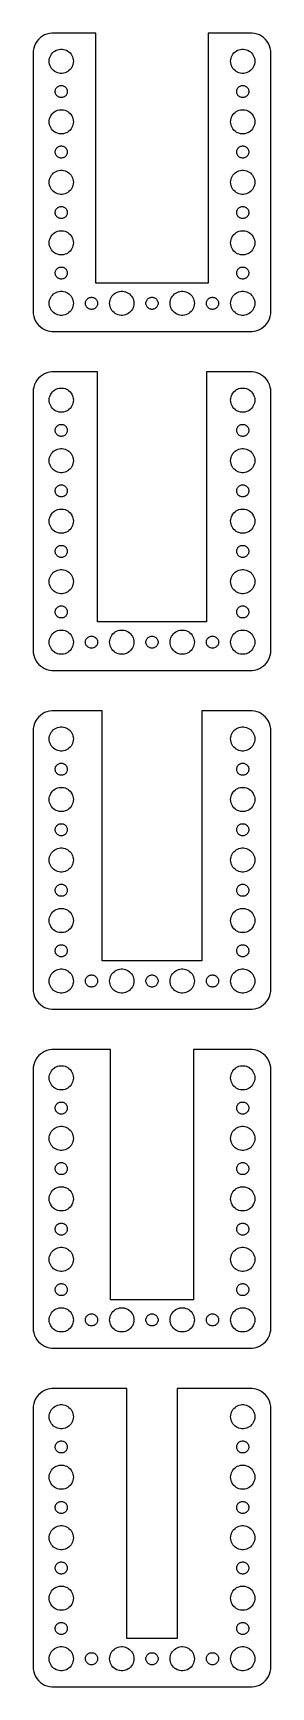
# Model space of a CAD drawing. Header units: metres. Extents: x -30 to 30, y 383 to 793.
import ezdxf

# ---------------------------------------------------------------- set-up
doc = ezdxf.new("R2010")
doc.units = ezdxf.units.M

msp = doc.modelspace()

# ---------------------------------------------------------------- linework, layer by layer
for p, q in [((-28.1448, 791.423), (-28.5451, 790.939)), ((-27.6871, 791.853), (-28.1448, 791.423)), ((-27.1791, 792.222), (-27.6871, 791.853)), ((-26.6289, 792.524), (-27.1791, 792.222)), ((-26.0451, 792.755), (-26.6289, 792.524)), ((-25.4369, 792.911), (-26.0451, 792.755)), ((-24.8139, 792.99), (-25.4369, 792.911)), ((-13.9685, 792.99), (-24.8139, 792.99)), ((-13.9685, 731), (-13.9685, 792.99)), ((24.8139, 792.99), (13.9685, 792.99)), ((13.9685, 792.99), (13.9685, 731)), ((25.4369, 792.911), (24.8139, 792.99)), ((26.0451, 792.755), (25.4369, 792.911)), ((26.6289, 792.524), (26.0451, 792.755)), ((27.1791, 792.222), (26.6289, 792.524)), ((27.6871, 791.853), (27.1791, 792.222)), ((28.1448, 791.423), (27.6871, 791.853)), ((28.5451, 790.939), (28.1448, 791.423)), ((-29.4606, 788.627), (-29.5, 788)), ((-29.5, 788), (-29.5, 724)), ((-29.3429, 789.243), (-29.4606, 788.627)), ((-29.1489, 789.841), (-29.3429, 789.243)), ((-28.8815, 790.409), (-29.1489, 789.841)), ((-28.5451, 790.939), (-28.8815, 790.409)), ((-25.2893, 787.104), (-25.1289, 787.445)), ((-25.1289, 787.445), (-24.927, 787.763)), ((-24.927, 787.763), (-24.6869, 788.054)), ((-24.6869, 788.054), (-24.4123, 788.312)), ((-24.4123, 788.312), (-24.1075, 788.533)), ((-24.1075, 788.533), (-23.7773, 788.714)), ((-23.7773, 788.714), (-23.427, 788.853)), ((-23.427, 788.853), (-23.0621, 788.947)), ((-23.0621, 788.947), (-22.6884, 788.994)), ((-22.6884, 788.994), (-22.3116, 788.994)), ((-22.3116, 788.994), (-21.9379, 788.947)), ((-21.9379, 788.947), (-21.5729, 788.853)), ((-21.5729, 788.853), (-21.2227, 788.714)), ((-21.2227, 788.714), (-20.8925, 788.533)), ((-20.8925, 788.533), (-20.5877, 788.312)), ((-20.5877, 788.312), (-20.3131, 788.054)), ((-20.3131, 788.054), (-20.0729, 787.763)), ((-20.0729, 787.763), (-19.8711, 787.445)), ((-19.8711, 787.445), (-19.7107, 787.104)), ((19.7107, 787.104), (19.8711, 787.445)), ((19.8711, 787.445), (20.0729, 787.763)), ((20.0729, 787.763), (20.3131, 788.054)), ((20.3131, 788.054), (20.5877, 788.312)), ((20.5877, 788.312), (20.8925, 788.533)), ((20.8925, 788.533), (21.2227, 788.714)), ((21.2227, 788.714), (21.5729, 788.853)), ((21.5729, 788.853), (21.9379, 788.947)), ((21.9379, 788.947), (22.3116, 788.994)), ((22.3116, 788.994), (22.6884, 788.994)), ((22.6884, 788.994), (23.0621, 788.947)), ((23.0621, 788.947), (23.427, 788.853)), ((23.427, 788.853), (23.7773, 788.714)), ((23.7773, 788.714), (24.1075, 788.533)), ((24.1075, 788.533), (24.4123, 788.312)), ((24.4123, 788.312), (24.6869, 788.054)), ((24.6869, 788.054), (24.927, 787.763)), ((24.927, 787.763), (25.1289, 787.445)), ((25.1289, 787.445), (25.2893, 787.104)), ((28.8815, 790.409), (28.5451, 790.939)), ((29.1489, 789.841), (28.8815, 790.409)), ((29.3429, 789.243), (29.1489, 789.841)), ((29.4606, 788.627), (29.3429, 789.243)), ((29.5, 788), (29.4606, 788.627)), ((29.5, 724), (29.5, 788)), ((-25.5, 786), (-25.4763, 786.376)), ((-25.4763, 785.624), (-25.5, 786)), ((-25.4763, 786.376), (-25.4057, 786.746)), ((-25.4057, 785.254), (-25.4763, 785.624)), ((-25.4057, 786.746), (-25.2893, 787.104)), ((-25.2893, 784.896), (-25.4057, 785.254)), ((-25.1289, 784.555), (-25.2893, 784.896)), ((-24.927, 784.237), (-25.1289, 784.555)), ((-24.6869, 783.946), (-24.927, 784.237)), ((-24.4123, 783.688), (-24.6869, 783.946)), ((-24.1075, 783.467), (-24.4123, 783.688)), ((-23.7773, 783.286), (-24.1075, 783.467)), ((-23.427, 783.147), (-23.7773, 783.286)), ((-23.0621, 783.053), (-23.427, 783.147)), ((-21.5729, 783.147), (-21.9379, 783.053)), ((-21.2227, 783.286), (-21.5729, 783.147)), ((-20.8925, 783.467), (-21.2227, 783.286)), ((-20.5877, 783.688), (-20.8925, 783.467)), ((-20.3131, 783.946), (-20.5877, 783.688)), ((-20.0729, 784.237), (-20.3131, 783.946)), ((-19.8711, 784.555), (-20.0729, 784.237)), ((-19.7107, 784.896), (-19.8711, 784.555)), ((-19.7107, 787.104), (-19.5942, 786.746)), ((-19.5942, 785.254), (-19.7107, 784.896)), ((-19.5942, 786.746), (-19.5237, 786.376)), ((-19.5237, 785.624), (-19.5942, 785.254)), ((-19.5237, 786.376), (-19.5, 786)), ((-19.5, 786), (-19.5237, 785.624)), ((19.5, 786), (19.5237, 786.376)), ((19.5237, 785.624), (19.5, 786)), ((19.5237, 786.376), (19.5942, 786.746)), ((19.5942, 785.254), (19.5237, 785.624)), ((19.5942, 786.746), (19.7107, 787.104)), ((19.7107, 784.896), (19.5942, 785.254)), ((19.8711, 784.555), (19.7107, 784.896)), ((20.0729, 784.237), (19.8711, 784.555)), ((20.3131, 783.946), (20.0729, 784.237)), ((20.5877, 783.688), (20.3131, 783.946)), ((20.8925, 783.467), (20.5877, 783.688)), ((21.2227, 783.286), (20.8925, 783.467)), ((21.5729, 783.147), (21.2227, 783.286)), ((21.9379, 783.053), (21.5729, 783.147)), ((23.427, 783.147), (23.0621, 783.053)), ((23.7773, 783.286), (23.427, 783.147)), ((24.1075, 783.467), (23.7773, 783.286)), ((24.4123, 783.688), (24.1075, 783.467)), ((24.6869, 783.946), (24.4123, 783.688)), ((24.927, 784.237), (24.6869, 783.946)), ((25.1289, 784.555), (24.927, 784.237)), ((25.2893, 784.896), (25.1289, 784.555)), ((25.2893, 787.104), (25.4057, 786.746)), ((25.4057, 785.254), (25.2893, 784.896)), ((25.4057, 786.746), (25.4763, 786.376)), ((25.4763, 785.624), (25.4057, 785.254)), ((25.4763, 786.376), (25.5, 786)), ((25.5, 786), (25.4763, 785.624)), ((-23.9529, 778.873), (-23.8947, 779.052)), ((-23.8947, 779.052), (-23.8145, 779.223)), ((-23.8145, 779.223), (-23.7135, 779.382)), ((-23.7135, 779.382), (-23.5934, 779.527)), ((-23.5934, 779.527), (-23.4561, 779.656)), ((-23.4561, 779.656), (-23.3037, 779.766)), ((-23.3037, 779.766), (-23.1387, 779.857)), ((-23.1387, 779.857), (-22.9635, 779.927)), ((-22.6884, 783.006), (-23.0621, 783.053)), ((-22.9635, 779.927), (-22.7811, 779.973)), ((-22.7811, 779.973), (-22.5942, 779.997)), ((-22.3116, 783.006), (-22.6884, 783.006)), ((-22.5942, 779.997), (-22.4058, 779.997)), ((-22.4058, 779.997), (-22.2189, 779.973)), ((-21.9379, 783.053), (-22.3116, 783.006)), ((-22.2189, 779.973), (-22.0365, 779.927)), ((-22.0365, 779.927), (-21.8613, 779.857)), ((-21.8613, 779.857), (-21.6963, 779.766)), ((-21.6963, 779.766), (-21.5439, 779.656)), ((-21.5439, 779.656), (-21.4065, 779.527)), ((-21.4065, 779.527), (-21.2865, 779.382)), ((-21.2865, 779.382), (-21.1855, 779.223)), ((-21.1855, 779.223), (-21.1053, 779.052)), ((-21.1053, 779.052), (-21.0471, 778.873)), ((21.0471, 778.873), (21.1053, 779.052)), ((21.1053, 779.052), (21.1855, 779.223)), ((21.1855, 779.223), (21.2865, 779.382)), ((21.2865, 779.382), (21.4065, 779.527)), ((21.4065, 779.527), (21.5439, 779.656)), ((21.5439, 779.656), (21.6963, 779.766)), ((21.6963, 779.766), (21.8613, 779.857)), ((21.8613, 779.857), (22.0365, 779.927)), ((22.3116, 783.006), (21.9379, 783.053)), ((22.0365, 779.927), (22.2189, 779.973)), ((22.2189, 779.973), (22.4058, 779.997)), ((22.6884, 783.006), (22.3116, 783.006)), ((22.4058, 779.997), (22.5942, 779.997)), ((22.5942, 779.997), (22.7811, 779.973)), ((23.0621, 783.053), (22.6884, 783.006)), ((22.7811, 779.973), (22.9635, 779.927)), ((22.9635, 779.927), (23.1387, 779.857)), ((23.1387, 779.857), (23.3037, 779.766)), ((23.3037, 779.766), (23.4561, 779.656)), ((23.4561, 779.656), (23.5934, 779.527)), ((23.5934, 779.527), (23.7135, 779.382)), ((23.7135, 779.382), (23.8145, 779.223)), ((23.8145, 779.223), (23.8947, 779.052)), ((23.8947, 779.052), (23.9529, 778.873)), ((-24, 778.5), (-23.9882, 778.688)), ((-23.9882, 778.312), (-24, 778.5)), ((-23.9882, 778.688), (-23.9529, 778.873)), ((-23.9529, 778.127), (-23.9882, 778.312)), ((-23.8947, 777.948), (-23.9529, 778.127)), ((-23.8145, 777.777), (-23.8947, 777.948)), ((-23.7135, 777.618), (-23.8145, 777.777)), ((-23.5934, 777.473), (-23.7135, 777.618)), ((-23.4561, 777.344), (-23.5934, 777.473)), ((-23.3037, 777.234), (-23.4561, 777.344)), ((-23.1387, 777.143), (-23.3037, 777.234)), ((-22.9635, 777.073), (-23.1387, 777.143)), ((-22.7811, 777.027), (-22.9635, 777.073)), ((-22.5942, 777.003), (-22.7811, 777.027)), ((-22.4058, 777.003), (-22.5942, 777.003)), ((-22.2189, 777.027), (-22.4058, 777.003)), ((-22.0365, 777.073), (-22.2189, 777.027)), ((-21.8613, 777.143), (-22.0365, 777.073)), ((-21.6963, 777.234), (-21.8613, 777.143)), ((-21.5439, 777.344), (-21.6963, 777.234)), ((-21.4065, 777.473), (-21.5439, 777.344)), ((-21.2865, 777.618), (-21.4065, 777.473)), ((-21.1855, 777.777), (-21.2865, 777.618)), ((-21.1053, 777.948), (-21.1855, 777.777)), ((-21.0471, 778.127), (-21.1053, 777.948)), ((-21.0471, 778.873), (-21.0118, 778.688)), ((-21.0118, 778.312), (-21.0471, 778.127)), ((-21.0118, 778.688), (-21, 778.5)), ((-21, 778.5), (-21.0118, 778.312)), ((21, 778.5), (21.0118, 778.688)), ((21.0118, 778.312), (21, 778.5)), ((21.0118, 778.688), (21.0471, 778.873)), ((21.0471, 778.127), (21.0118, 778.312)), ((21.1053, 777.948), (21.0471, 778.127)), ((21.1855, 777.777), (21.1053, 777.948)), ((21.2865, 777.618), (21.1855, 777.777)), ((21.4065, 777.473), (21.2865, 777.618)), ((21.5439, 777.344), (21.4065, 777.473)), ((21.6963, 777.234), (21.5439, 777.344)), ((21.8613, 777.143), (21.6963, 777.234)), ((22.0365, 777.073), (21.8613, 777.143)), ((22.2189, 777.027), (22.0365, 777.073)), ((22.4058, 777.003), (22.2189, 777.027)), ((22.5942, 777.003), (22.4058, 777.003)), ((22.7811, 777.027), (22.5942, 777.003)), ((22.9635, 777.073), (22.7811, 777.027)), ((23.1387, 777.143), (22.9635, 777.073)), ((23.3037, 777.234), (23.1387, 777.143)), ((23.4561, 777.344), (23.3037, 777.234)), ((23.5934, 777.473), (23.4561, 777.344)), ((23.7135, 777.618), (23.5934, 777.473)), ((23.8145, 777.777), (23.7135, 777.618)), ((23.8947, 777.948), (23.8145, 777.777)), ((23.9529, 778.127), (23.8947, 777.948)), ((23.9529, 778.873), (23.9882, 778.688)), ((23.9882, 778.312), (23.9529, 778.127)), ((23.9882, 778.688), (24, 778.5)), ((24, 778.5), (23.9882, 778.312)), ((-25.5, 771), (-25.4763, 771.376)), ((-25.4763, 770.624), (-25.5, 771)), ((-25.4763, 771.376), (-25.4057, 771.746)), ((-25.4057, 771.746), (-25.2893, 772.104)), ((-25.2893, 772.104), (-25.1289, 772.445)), ((-25.1289, 772.445), (-24.927, 772.763)), ((-24.927, 772.763), (-24.6869, 773.054)), ((-24.6869, 773.054), (-24.4123, 773.312)), ((-24.4123, 773.312), (-24.1075, 773.533)), ((-24.1075, 773.533), (-23.7773, 773.714)), ((-23.7773, 773.714), (-23.427, 773.853)), ((-23.427, 773.853), (-23.0621, 773.947)), ((-23.0621, 773.947), (-22.6884, 773.994)), ((-22.6884, 773.994), (-22.3116, 773.994)), ((-22.3116, 773.994), (-21.9379, 773.947)), ((-21.9379, 773.947), (-21.5729, 773.853)), ((-21.5729, 773.853), (-21.2227, 773.714)), ((-21.2227, 773.714), (-20.8925, 773.533)), ((-20.8925, 773.533), (-20.5877, 773.312)), ((-20.5877, 773.312), (-20.3131, 773.054)), ((-20.3131, 773.054), (-20.0729, 772.763)), ((-20.0729, 772.763), (-19.8711, 772.445)), ((-19.8711, 772.445), (-19.7107, 772.104)), ((-19.7107, 772.104), (-19.5942, 771.746)), ((-19.5942, 771.746), (-19.5237, 771.376)), ((-19.5237, 771.376), (-19.5, 771)), ((-19.5, 771), (-19.5237, 770.624)), ((19.5, 771), (19.5237, 771.376)), ((19.5237, 770.624), (19.5, 771)), ((19.5237, 771.376), (19.5942, 771.746)), ((19.5942, 771.746), (19.7107, 772.104)), ((19.7107, 772.104), (19.8711, 772.445)), ((19.8711, 772.445), (20.0729, 772.763)), ((20.0729, 772.763), (20.3131, 773.054)), ((20.3131, 773.054), (20.5877, 773.312)), ((20.5877, 773.312), (20.8925, 773.533)), ((20.8925, 773.533), (21.2227, 773.714)), ((21.2227, 773.714), (21.5729, 773.853)), ((21.5729, 773.853), (21.9379, 773.947)), ((21.9379, 773.947), (22.3116, 773.994)), ((22.3116, 773.994), (22.6884, 773.994)), ((22.6884, 773.994), (23.0621, 773.947)), ((23.0621, 773.947), (23.427, 773.853)), ((23.427, 773.853), (23.7773, 773.714)), ((23.7773, 773.714), (24.1075, 773.533)), ((24.1075, 773.533), (24.4123, 773.312)), ((24.4123, 773.312), (24.6869, 773.054)), ((24.6869, 773.054), (24.927, 772.763)), ((24.927, 772.763), (25.1289, 772.445)), ((25.1289, 772.445), (25.2893, 772.104)), ((25.2893, 772.104), (25.4057, 771.746)), ((25.4057, 771.746), (25.4763, 771.376)), ((25.4763, 771.376), (25.5, 771)), ((25.5, 771), (25.4763, 770.624)), ((-25.4057, 770.254), (-25.4763, 770.624)), ((-25.2893, 769.896), (-25.4057, 770.254)), ((-25.1289, 769.555), (-25.2893, 769.896)), ((-24.927, 769.237), (-25.1289, 769.555)), ((-24.6869, 768.946), (-24.927, 769.237)), ((-24.4123, 768.688), (-24.6869, 768.946)), ((-24.1075, 768.467), (-24.4123, 768.688)), ((-23.7773, 768.286), (-24.1075, 768.467)), ((-23.427, 768.147), (-23.7773, 768.286)), ((-23.0621, 768.053), (-23.427, 768.147)), ((-22.6884, 768.006), (-23.0621, 768.053)), ((-22.3116, 768.006), (-22.6884, 768.006)), ((-21.9379, 768.053), (-22.3116, 768.006)), ((-21.5729, 768.147), (-21.9379, 768.053)), ((-21.2227, 768.286), (-21.5729, 768.147)), ((-20.8925, 768.467), (-21.2227, 768.286)), ((-20.5877, 768.688), (-20.8925, 768.467)), ((-20.3131, 768.946), (-20.5877, 768.688)), ((-20.0729, 769.237), (-20.3131, 768.946)), ((-19.8711, 769.555), (-20.0729, 769.237)), ((-19.7107, 769.896), (-19.8711, 769.555)), ((-19.5942, 770.254), (-19.7107, 769.896)), ((-19.5237, 770.624), (-19.5942, 770.254)), ((19.5942, 770.254), (19.5237, 770.624)), ((19.7107, 769.896), (19.5942, 770.254)), ((19.8711, 769.555), (19.7107, 769.896)), ((20.0729, 769.237), (19.8711, 769.555)), ((20.3131, 768.946), (20.0729, 769.237)), ((20.5877, 768.688), (20.3131, 768.946)), ((20.8925, 768.467), (20.5877, 768.688)), ((21.2227, 768.286), (20.8925, 768.467)), ((21.5729, 768.147), (21.2227, 768.286)), ((21.9379, 768.053), (21.5729, 768.147)), ((22.3116, 768.006), (21.9379, 768.053)), ((22.6884, 768.006), (22.3116, 768.006)), ((23.0621, 768.053), (22.6884, 768.006)), ((23.427, 768.147), (23.0621, 768.053)), ((23.7773, 768.286), (23.427, 768.147)), ((24.1075, 768.467), (23.7773, 768.286)), ((24.4123, 768.688), (24.1075, 768.467)), ((24.6869, 768.946), (24.4123, 768.688)), ((24.927, 769.237), (24.6869, 768.946)), ((25.1289, 769.555), (24.927, 769.237)), ((25.2893, 769.896), (25.1289, 769.555)), ((25.4057, 770.254), (25.2893, 769.896)), ((25.4763, 770.624), (25.4057, 770.254)), ((-24, 763.5), (-23.9882, 763.688)), ((-23.9882, 763.312), (-24, 763.5)), ((-23.9882, 763.688), (-23.9529, 763.873)), ((-23.9529, 763.127), (-23.9882, 763.312)), ((-23.9529, 763.873), (-23.8947, 764.052)), ((-23.8947, 762.948), (-23.9529, 763.127)), ((-23.8947, 764.052), (-23.8145, 764.223)), ((-23.8145, 762.777), (-23.8947, 762.948)), ((-23.8145, 764.223), (-23.7135, 764.382)), ((-23.7135, 762.618), (-23.8145, 762.777)), ((-23.7135, 764.382), (-23.5934, 764.527)), ((-23.5934, 762.473), (-23.7135, 762.618)), ((-23.5934, 764.527), (-23.4561, 764.656)), ((-23.4561, 764.656), (-23.3037, 764.766)), ((-23.3037, 764.766), (-23.1387, 764.857)), ((-23.1387, 764.857), (-22.9635, 764.927)), ((-22.9635, 764.927), (-22.7811, 764.973)), ((-22.7811, 764.973), (-22.5942, 764.997)), ((-22.5942, 764.997), (-22.4058, 764.997)), ((-22.4058, 764.997), (-22.2189, 764.973)), ((-22.2189, 764.973), (-22.0365, 764.927)), ((-22.0365, 764.927), (-21.8613, 764.857)), ((-21.8613, 764.857), (-21.6963, 764.766)), ((-21.6963, 764.766), (-21.5439, 764.656)), ((-21.5439, 764.656), (-21.4065, 764.527)), ((-21.4065, 764.527), (-21.2865, 764.382)), ((-21.2865, 762.618), (-21.4065, 762.473)), ((-21.2865, 764.382), (-21.1855, 764.223)), ((-21.1855, 762.777), (-21.2865, 762.618)), ((-21.1855, 764.223), (-21.1053, 764.052)), ((-21.1053, 762.948), (-21.1855, 762.777)), ((-21.1053, 764.052), (-21.0471, 763.873)), ((-21.0471, 763.127), (-21.1053, 762.948)), ((-21.0471, 763.873), (-21.0118, 763.688)), ((-21.0118, 763.312), (-21.0471, 763.127)), ((-21.0118, 763.688), (-21, 763.5)), ((-21, 763.5), (-21.0118, 763.312)), ((21, 763.5), (21.0118, 763.688)), ((21.0118, 763.312), (21, 763.5)), ((21.0118, 763.688), (21.0471, 763.873)), ((21.0471, 763.127), (21.0118, 763.312)), ((21.0471, 763.873), (21.1053, 764.052)), ((21.1053, 762.948), (21.0471, 763.127)), ((21.1053, 764.052), (21.1855, 764.223)), ((21.1855, 762.777), (21.1053, 762.948)), ((21.1855, 764.223), (21.2865, 764.382)), ((21.2865, 762.618), (21.1855, 762.777)), ((21.2865, 764.382), (21.4065, 764.527)), ((21.4065, 762.473), (21.2865, 762.618)), ((21.4065, 764.527), (21.5439, 764.656)), ((21.5439, 764.656), (21.6963, 764.766)), ((21.6963, 764.766), (21.8613, 764.857)), ((21.8613, 764.857), (22.0365, 764.927)), ((22.0365, 764.927), (22.2189, 764.973)), ((22.2189, 764.973), (22.4058, 764.997)), ((22.4058, 764.997), (22.5942, 764.997)), ((22.5942, 764.997), (22.7811, 764.973)), ((22.7811, 764.973), (22.9635, 764.927)), ((22.9635, 764.927), (23.1387, 764.857)), ((23.1387, 764.857), (23.3037, 764.766)), ((23.3037, 764.766), (23.4561, 764.656)), ((23.4561, 764.656), (23.5934, 764.527)), ((23.5934, 764.527), (23.7135, 764.382)), ((23.7135, 762.618), (23.5934, 762.473)), ((23.7135, 764.382), (23.8145, 764.223)), ((23.8145, 762.777), (23.7135, 762.618)), ((23.8145, 764.223), (23.8947, 764.052)), ((23.8947, 762.948), (23.8145, 762.777)), ((23.8947, 764.052), (23.9529, 763.873)), ((23.9529, 763.127), (23.8947, 762.948)), ((23.9529, 763.873), (23.9882, 763.688)), ((23.9882, 763.312), (23.9529, 763.127)), ((23.9882, 763.688), (24, 763.5)), ((24, 763.5), (23.9882, 763.312)), ((-24.4123, 758.312), (-24.1075, 758.533)), ((-24.1075, 758.533), (-23.7773, 758.714)), ((-23.7773, 758.714), (-23.427, 758.853)), ((-23.4561, 762.344), (-23.5934, 762.473)), ((-23.3037, 762.234), (-23.4561, 762.344)), ((-23.427, 758.853), (-23.0621, 758.947)), ((-23.1387, 762.143), (-23.3037, 762.234)), ((-22.9635, 762.073), (-23.1387, 762.143)), ((-23.0621, 758.947), (-22.6884, 758.994)), ((-22.7811, 762.027), (-22.9635, 762.073)), ((-22.5942, 762.003), (-22.7811, 762.027)), ((-22.6884, 758.994), (-22.3116, 758.994)), ((-22.4058, 762.003), (-22.5942, 762.003)), ((-22.2189, 762.027), (-22.4058, 762.003)), ((-22.3116, 758.994), (-21.9379, 758.947)), ((-22.0365, 762.073), (-22.2189, 762.027)), ((-21.8613, 762.143), (-22.0365, 762.073)), ((-21.9379, 758.947), (-21.5729, 758.853)), ((-21.6963, 762.234), (-21.8613, 762.143)), ((-21.5439, 762.344), (-21.6963, 762.234)), ((-21.5729, 758.853), (-21.2227, 758.714)), ((-21.4065, 762.473), (-21.5439, 762.344)), ((-21.2227, 758.714), (-20.8925, 758.533)), ((-20.8925, 758.533), (-20.5877, 758.312)), ((20.5877, 758.312), (20.8925, 758.533)), ((20.8925, 758.533), (21.2227, 758.714)), ((21.2227, 758.714), (21.5729, 758.853)), ((21.5439, 762.344), (21.4065, 762.473)), ((21.6963, 762.234), (21.5439, 762.344)), ((21.5729, 758.853), (21.9379, 758.947)), ((21.8613, 762.143), (21.6963, 762.234)), ((22.0365, 762.073), (21.8613, 762.143)), ((21.9379, 758.947), (22.3116, 758.994)), ((22.2189, 762.027), (22.0365, 762.073)), ((22.4058, 762.003), (22.2189, 762.027)), ((22.3116, 758.994), (22.6884, 758.994)), ((22.5942, 762.003), (22.4058, 762.003)), ((22.7811, 762.027), (22.5942, 762.003)), ((22.6884, 758.994), (23.0621, 758.947)), ((22.9635, 762.073), (22.7811, 762.027)), ((23.1387, 762.143), (22.9635, 762.073)), ((23.0621, 758.947), (23.427, 758.853)), ((23.3037, 762.234), (23.1387, 762.143)), ((23.4561, 762.344), (23.3037, 762.234)), ((23.427, 758.853), (23.7773, 758.714)), ((23.5934, 762.473), (23.4561, 762.344)), ((23.7773, 758.714), (24.1075, 758.533)), ((24.1075, 758.533), (24.4123, 758.312)), ((-25.5, 756), (-25.4763, 756.376)), ((-25.4763, 755.624), (-25.5, 756)), ((-25.4763, 756.376), (-25.4057, 756.746)), ((-25.4057, 755.254), (-25.4763, 755.624)), ((-25.4057, 756.746), (-25.2893, 757.104)), ((-25.2893, 754.896), (-25.4057, 755.254)), ((-25.2893, 757.104), (-25.1289, 757.445)), ((-25.1289, 754.555), (-25.2893, 754.896)), ((-25.1289, 757.445), (-24.927, 757.763)), ((-24.927, 754.237), (-25.1289, 754.555)), ((-24.927, 757.763), (-24.6869, 758.054)), ((-24.6869, 758.054), (-24.4123, 758.312)), ((-20.5877, 758.312), (-20.3131, 758.054)), ((-20.3131, 758.054), (-20.0729, 757.763)), ((-20.0729, 757.763), (-19.8711, 757.445)), ((-19.8711, 754.555), (-20.0729, 754.237)), ((-19.8711, 757.445), (-19.7107, 757.104)), ((-19.7107, 754.896), (-19.8711, 754.555)), ((-19.7107, 757.104), (-19.5942, 756.746)), ((-19.5942, 755.254), (-19.7107, 754.896)), ((-19.5942, 756.746), (-19.5237, 756.376)), ((-19.5237, 755.624), (-19.5942, 755.254)), ((-19.5237, 756.376), (-19.5, 756)), ((-19.5, 756), (-19.5237, 755.624)), ((19.5, 756), (19.5237, 756.376)), ((19.5237, 755.624), (19.5, 756)), ((19.5237, 756.376), (19.5942, 756.746)), ((19.5942, 755.254), (19.5237, 755.624)), ((19.5942, 756.746), (19.7107, 757.104)), ((19.7107, 754.896), (19.5942, 755.254)), ((19.7107, 757.104), (19.8711, 757.445)), ((19.8711, 754.555), (19.7107, 754.896)), ((19.8711, 757.445), (20.0729, 757.763)), ((20.0729, 754.237), (19.8711, 754.555)), ((20.0729, 757.763), (20.3131, 758.054)), ((20.3131, 758.054), (20.5877, 758.312)), ((24.4123, 758.312), (24.6869, 758.054)), ((24.6869, 758.054), (24.927, 757.763)), ((24.927, 757.763), (25.1289, 757.445)), ((25.1289, 754.555), (24.927, 754.237)), ((25.1289, 757.445), (25.2893, 757.104)), ((25.2893, 754.896), (25.1289, 754.555)), ((25.2893, 757.104), (25.4057, 756.746)), ((25.4057, 755.254), (25.2893, 754.896)), ((25.4057, 756.746), (25.4763, 756.376)), ((25.4763, 755.624), (25.4057, 755.254)), ((25.4763, 756.376), (25.5, 756)), ((25.5, 756), (25.4763, 755.624)), ((-24.6869, 753.946), (-24.927, 754.237)), ((-24.4123, 753.688), (-24.6869, 753.946)), ((-24.1075, 753.467), (-24.4123, 753.688)), ((-23.7773, 753.286), (-24.1075, 753.467)), ((-23.427, 753.147), (-23.7773, 753.286)), ((-23.0621, 753.053), (-23.427, 753.147)), ((-22.6884, 753.006), (-23.0621, 753.053)), ((-22.3116, 753.006), (-22.6884, 753.006)), ((-21.9379, 753.053), (-22.3116, 753.006)), ((-21.5729, 753.147), (-21.9379, 753.053)), ((-21.2227, 753.286), (-21.5729, 753.147)), ((-20.8925, 753.467), (-21.2227, 753.286)), ((-20.5877, 753.688), (-20.8925, 753.467)), ((-20.3131, 753.946), (-20.5877, 753.688)), ((-20.0729, 754.237), (-20.3131, 753.946)), ((20.3131, 753.946), (20.0729, 754.237)), ((20.5877, 753.688), (20.3131, 753.946)), ((20.8925, 753.467), (20.5877, 753.688)), ((21.2227, 753.286), (20.8925, 753.467)), ((21.5729, 753.147), (21.2227, 753.286)), ((21.9379, 753.053), (21.5729, 753.147)), ((22.3116, 753.006), (21.9379, 753.053)), ((22.6884, 753.006), (22.3116, 753.006)), ((23.0621, 753.053), (22.6884, 753.006)), ((23.427, 753.147), (23.0621, 753.053)), ((23.7773, 753.286), (23.427, 753.147)), ((24.1075, 753.467), (23.7773, 753.286)), ((24.4123, 753.688), (24.1075, 753.467)), ((24.6869, 753.946), (24.4123, 753.688)), ((24.927, 754.237), (24.6869, 753.946)), ((-24, 748.5), (-23.9882, 748.688)), ((-23.9882, 748.312), (-24, 748.5)), ((-23.9882, 748.688), (-23.9529, 748.873)), ((-23.9529, 748.127), (-23.9882, 748.312)), ((-23.9529, 748.873), (-23.8947, 749.052)), ((-23.8947, 747.948), (-23.9529, 748.127)), ((-23.8947, 749.052), (-23.8145, 749.223)), ((-23.8145, 747.777), (-23.8947, 747.948)), ((-23.8145, 749.223), (-23.7135, 749.382)), ((-23.7135, 747.618), (-23.8145, 747.777)), ((-23.7135, 749.382), (-23.5934, 749.527)), ((-23.5934, 747.473), (-23.7135, 747.618)), ((-23.5934, 749.527), (-23.4561, 749.656)), ((-23.4561, 747.344), (-23.5934, 747.473)), ((-23.4561, 749.656), (-23.3037, 749.766)), ((-23.3037, 747.234), (-23.4561, 747.344)), ((-23.3037, 749.766), (-23.1387, 749.857)), ((-23.1387, 747.143), (-23.3037, 747.234)), ((-23.1387, 749.857), (-22.9635, 749.927)), ((-22.9635, 747.073), (-23.1387, 747.143)), ((-22.9635, 749.927), (-22.7811, 749.973)), ((-22.7811, 747.027), (-22.9635, 747.073)), ((-22.7811, 749.973), (-22.5942, 749.997)), ((-22.5942, 747.003), (-22.7811, 747.027)), ((-22.5942, 749.997), (-22.4058, 749.997)), ((-22.4058, 747.003), (-22.5942, 747.003)), ((-22.4058, 749.997), (-22.2189, 749.973)), ((-22.2189, 747.027), (-22.4058, 747.003)), ((-22.2189, 749.973), (-22.0365, 749.927)), ((-22.0365, 747.073), (-22.2189, 747.027)), ((-22.0365, 749.927), (-21.8613, 749.857)), ((-21.8613, 747.143), (-22.0365, 747.073)), ((-21.8613, 749.857), (-21.6963, 749.766)), ((-21.6963, 747.234), (-21.8613, 747.143)), ((-21.6963, 749.766), (-21.5439, 749.656)), ((-21.5439, 747.344), (-21.6963, 747.234)), ((-21.5439, 749.656), (-21.4065, 749.527)), ((-21.4065, 747.473), (-21.5439, 747.344)), ((-21.4065, 749.527), (-21.2865, 749.382)), ((-21.2865, 747.618), (-21.4065, 747.473)), ((-21.2865, 749.382), (-21.1855, 749.223)), ((-21.1855, 747.777), (-21.2865, 747.618)), ((-21.1855, 749.223), (-21.1053, 749.052)), ((-21.1053, 747.948), (-21.1855, 747.777)), ((-21.1053, 749.052), (-21.0471, 748.873)), ((-21.0471, 748.127), (-21.1053, 747.948)), ((-21.0471, 748.873), (-21.0118, 748.688)), ((-21.0118, 748.312), (-21.0471, 748.127)), ((-21.0118, 748.688), (-21, 748.5)), ((-21, 748.5), (-21.0118, 748.312)), ((21, 748.5), (21.0118, 748.688)), ((21.0118, 748.312), (21, 748.5)), ((21.0118, 748.688), (21.0471, 748.873)), ((21.0471, 748.127), (21.0118, 748.312)), ((21.0471, 748.873), (21.1053, 749.052)), ((21.1053, 747.948), (21.0471, 748.127)), ((21.1053, 749.052), (21.1855, 749.223)), ((21.1855, 747.777), (21.1053, 747.948)), ((21.1855, 749.223), (21.2865, 749.382)), ((21.2865, 747.618), (21.1855, 747.777)), ((21.2865, 749.382), (21.4065, 749.527)), ((21.4065, 747.473), (21.2865, 747.618)), ((21.4065, 749.527), (21.5439, 749.656)), ((21.5439, 747.344), (21.4065, 747.473)), ((21.5439, 749.656), (21.6963, 749.766)), ((21.6963, 747.234), (21.5439, 747.344)), ((21.6963, 749.766), (21.8613, 749.857)), ((21.8613, 747.143), (21.6963, 747.234)), ((21.8613, 749.857), (22.0365, 749.927)), ((22.0365, 747.073), (21.8613, 747.143)), ((22.0365, 749.927), (22.2189, 749.973)), ((22.2189, 747.027), (22.0365, 747.073)), ((22.2189, 749.973), (22.4058, 749.997)), ((22.4058, 747.003), (22.2189, 747.027)), ((22.4058, 749.997), (22.5942, 749.997)), ((22.5942, 747.003), (22.4058, 747.003)), ((22.5942, 749.997), (22.7811, 749.973)), ((22.7811, 747.027), (22.5942, 747.003)), ((22.7811, 749.973), (22.9635, 749.927)), ((22.9635, 747.073), (22.7811, 747.027)), ((22.9635, 749.927), (23.1387, 749.857)), ((23.1387, 747.143), (22.9635, 747.073)), ((23.1387, 749.857), (23.3037, 749.766)), ((23.3037, 747.234), (23.1387, 747.143)), ((23.3037, 749.766), (23.4561, 749.656)), ((23.4561, 747.344), (23.3037, 747.234)), ((23.4561, 749.656), (23.5934, 749.527)), ((23.5934, 747.473), (23.4561, 747.344)), ((23.5934, 749.527), (23.7135, 749.382)), ((23.7135, 747.618), (23.5934, 747.473)), ((23.7135, 749.382), (23.8145, 749.223)), ((23.8145, 747.777), (23.7135, 747.618)), ((23.8145, 749.223), (23.8947, 749.052)), ((23.8947, 747.948), (23.8145, 747.777)), ((23.8947, 749.052), (23.9529, 748.873)), ((23.9529, 748.127), (23.8947, 747.948)), ((23.9529, 748.873), (23.9882, 748.688)), ((23.9882, 748.312), (23.9529, 748.127)), ((23.9882, 748.688), (24, 748.5)), ((24, 748.5), (23.9882, 748.312)), ((-25.4057, 741.746), (-25.2893, 742.104)), ((-25.2893, 742.104), (-25.1289, 742.445)), ((-25.1289, 742.445), (-24.927, 742.763)), ((-24.927, 742.763), (-24.6869, 743.054)), ((-24.6869, 743.054), (-24.4123, 743.312)), ((-24.4123, 743.312), (-24.1075, 743.533)), ((-24.1075, 743.533), (-23.7773, 743.714)), ((-23.7773, 743.714), (-23.427, 743.853)), ((-23.427, 743.853), (-23.0621, 743.947)), ((-23.0621, 743.947), (-22.6884, 743.994)), ((-22.6884, 743.994), (-22.3116, 743.994)), ((-22.3116, 743.994), (-21.9379, 743.947)), ((-21.9379, 743.947), (-21.5729, 743.853)), ((-21.5729, 743.853), (-21.2227, 743.714)), ((-21.2227, 743.714), (-20.8925, 743.533)), ((-20.8925, 743.533), (-20.5877, 743.312)), ((-20.5877, 743.312), (-20.3131, 743.054)), ((-20.3131, 743.054), (-20.0729, 742.763)), ((-20.0729, 742.763), (-19.8711, 742.445)), ((-19.8711, 742.445), (-19.7107, 742.104)), ((-19.7107, 742.104), (-19.5942, 741.746)), ((19.5942, 741.746), (19.7107, 742.104)), ((19.7107, 742.104), (19.8711, 742.445)), ((19.8711, 742.445), (20.0729, 742.763)), ((20.0729, 742.763), (20.3131, 743.054)), ((20.3131, 743.054), (20.5877, 743.312)), ((20.5877, 743.312), (20.8925, 743.533)), ((20.8925, 743.533), (21.2227, 743.714)), ((21.2227, 743.714), (21.5729, 743.853)), ((21.5729, 743.853), (21.9379, 743.947)), ((21.9379, 743.947), (22.3116, 743.994)), ((22.3116, 743.994), (22.6884, 743.994)), ((22.6884, 743.994), (23.0621, 743.947)), ((23.0621, 743.947), (23.427, 743.853)), ((23.427, 743.853), (23.7773, 743.714)), ((23.7773, 743.714), (24.1075, 743.533)), ((24.1075, 743.533), (24.4123, 743.312)), ((24.4123, 743.312), (24.6869, 743.054)), ((24.6869, 743.054), (24.927, 742.763)), ((24.927, 742.763), (25.1289, 742.445)), ((25.1289, 742.445), (25.2893, 742.104)), ((25.2893, 742.104), (25.4057, 741.746)), ((-25.5, 741), (-25.4763, 741.376)), ((-25.4763, 740.624), (-25.5, 741)), ((-25.4763, 741.376), (-25.4057, 741.746)), ((-25.4057, 740.254), (-25.4763, 740.624)), ((-25.2893, 739.896), (-25.4057, 740.254)), ((-25.1289, 739.555), (-25.2893, 739.896)), ((-24.927, 739.237), (-25.1289, 739.555)), ((-24.6869, 738.946), (-24.927, 739.237)), ((-24.4123, 738.688), (-24.6869, 738.946)), ((-24.1075, 738.467), (-24.4123, 738.688)), ((-23.7773, 738.286), (-24.1075, 738.467)), ((-23.427, 738.147), (-23.7773, 738.286)), ((-23.0621, 738.053), (-23.427, 738.147)), ((-22.6884, 738.006), (-23.0621, 738.053)), ((-22.3116, 738.006), (-22.6884, 738.006)), ((-21.9379, 738.053), (-22.3116, 738.006)), ((-21.5729, 738.147), (-21.9379, 738.053)), ((-21.2227, 738.286), (-21.5729, 738.147)), ((-20.8925, 738.467), (-21.2227, 738.286)), ((-20.5877, 738.688), (-20.8925, 738.467)), ((-20.3131, 738.946), (-20.5877, 738.688)), ((-20.0729, 739.237), (-20.3131, 738.946)), ((-19.8711, 739.555), (-20.0729, 739.237)), ((-19.7107, 739.896), (-19.8711, 739.555)), ((-19.5942, 740.254), (-19.7107, 739.896)), ((-19.5942, 741.746), (-19.5237, 741.376)), ((-19.5237, 740.624), (-19.5942, 740.254)), ((-19.5237, 741.376), (-19.5, 741)), ((-19.5, 741), (-19.5237, 740.624)), ((19.5, 741), (19.5237, 741.376)), ((19.5237, 740.624), (19.5, 741)), ((19.5237, 741.376), (19.5942, 741.746)), ((19.5942, 740.254), (19.5237, 740.624)), ((19.7107, 739.896), (19.5942, 740.254)), ((19.8711, 739.555), (19.7107, 739.896)), ((20.0729, 739.237), (19.8711, 739.555)), ((20.3131, 738.946), (20.0729, 739.237)), ((20.5877, 738.688), (20.3131, 738.946)), ((20.8925, 738.467), (20.5877, 738.688)), ((21.2227, 738.286), (20.8925, 738.467)), ((21.5729, 738.147), (21.2227, 738.286)), ((21.9379, 738.053), (21.5729, 738.147)), ((22.3116, 738.006), (21.9379, 738.053)), ((22.6884, 738.006), (22.3116, 738.006)), ((23.0621, 738.053), (22.6884, 738.006)), ((23.427, 738.147), (23.0621, 738.053)), ((23.7773, 738.286), (23.427, 738.147)), ((24.1075, 738.467), (23.7773, 738.286)), ((24.4123, 738.688), (24.1075, 738.467)), ((24.6869, 738.946), (24.4123, 738.688)), ((24.927, 739.237), (24.6869, 738.946)), ((25.1289, 739.555), (24.927, 739.237)), ((25.2893, 739.896), (25.1289, 739.555)), ((25.4057, 740.254), (25.2893, 739.896)), ((25.4057, 741.746), (25.4763, 741.376)), ((25.4763, 740.624), (25.4057, 740.254)), ((25.4763, 741.376), (25.5, 741)), ((25.5, 741), (25.4763, 740.624)), ((-23.9882, 733.688), (-23.9529, 733.873)), ((-23.9529, 733.873), (-23.8947, 734.052)), ((-23.8947, 734.052), (-23.8145, 734.223)), ((-23.8145, 734.223), (-23.7135, 734.382)), ((-23.7135, 734.382), (-23.5934, 734.527)), ((-23.5934, 734.527), (-23.4561, 734.656)), ((-23.4561, 734.656), (-23.3037, 734.766)), ((-23.3037, 734.766), (-23.1387, 734.857)), ((-23.1387, 734.857), (-22.9635, 734.927)), ((-22.9635, 734.927), (-22.7811, 734.973)), ((-22.7811, 734.973), (-22.5942, 734.997)), ((-22.5942, 734.997), (-22.4058, 734.997)), ((-22.4058, 734.997), (-22.2189, 734.973)), ((-22.2189, 734.973), (-22.0365, 734.927)), ((-22.0365, 734.927), (-21.8613, 734.857)), ((-21.8613, 734.857), (-21.6963, 734.766)), ((-21.6963, 734.766), (-21.5439, 734.656)), ((-21.5439, 734.656), (-21.4065, 734.527)), ((-21.4065, 734.527), (-21.2865, 734.382)), ((-21.2865, 734.382), (-21.1855, 734.223)), ((-21.1855, 734.223), (-21.1053, 734.052)), ((-21.1053, 734.052), (-21.0471, 733.873)), ((-21.0471, 733.873), (-21.0118, 733.688)), ((21.0118, 733.688), (21.0471, 733.873)), ((21.0471, 733.873), (21.1053, 734.052)), ((21.1053, 734.052), (21.1855, 734.223)), ((21.1855, 734.223), (21.2865, 734.382)), ((21.2865, 734.382), (21.4065, 734.527)), ((21.4065, 734.527), (21.5439, 734.656)), ((21.5439, 734.656), (21.6963, 734.766)), ((21.6963, 734.766), (21.8613, 734.857)), ((21.8613, 734.857), (22.0365, 734.927)), ((22.0365, 734.927), (22.2189, 734.973)), ((22.2189, 734.973), (22.4058, 734.997)), ((22.4058, 734.997), (22.5942, 734.997)), ((22.5942, 734.997), (22.7811, 734.973)), ((22.7811, 734.973), (22.9635, 734.927)), ((22.9635, 734.927), (23.1387, 734.857)), ((23.1387, 734.857), (23.3037, 734.766)), ((23.3037, 734.766), (23.4561, 734.656)), ((23.4561, 734.656), (23.5934, 734.527)), ((23.5934, 734.527), (23.7135, 734.382)), ((23.7135, 734.382), (23.8145, 734.223)), ((23.8145, 734.223), (23.8947, 734.052)), ((23.8947, 734.052), (23.9529, 733.873)), ((23.9529, 733.873), (23.9882, 733.688)), ((-24, 733.5), (-23.9882, 733.688)), ((-23.9882, 733.312), (-24, 733.5)), ((-23.9529, 733.127), (-23.9882, 733.312)), ((-23.8947, 732.948), (-23.9529, 733.127)), ((-23.8145, 732.777), (-23.8947, 732.948)), ((-23.7135, 732.618), (-23.8145, 732.777)), ((-23.5934, 732.473), (-23.7135, 732.618)), ((-23.4561, 732.344), (-23.5934, 732.473)), ((-23.3037, 732.234), (-23.4561, 732.344)), ((-23.1387, 732.143), (-23.3037, 732.234)), ((-22.9635, 732.073), (-23.1387, 732.143)), ((-22.7811, 732.027), (-22.9635, 732.073)), ((-22.5942, 732.003), (-22.7811, 732.027)), ((-22.4058, 732.003), (-22.5942, 732.003)), ((-22.2189, 732.027), (-22.4058, 732.003)), ((-22.0365, 732.073), (-22.2189, 732.027)), ((-21.8613, 732.143), (-22.0365, 732.073)), ((-21.6963, 732.234), (-21.8613, 732.143)), ((-21.5439, 732.344), (-21.6963, 732.234)), ((-21.4065, 732.473), (-21.5439, 732.344)), ((-21.2865, 732.618), (-21.4065, 732.473)), ((-21.1855, 732.777), (-21.2865, 732.618)), ((-21.1053, 732.948), (-21.1855, 732.777)), ((-21.0471, 733.127), (-21.1053, 732.948)), ((-21.0118, 733.312), (-21.0471, 733.127)), ((-21.0118, 733.688), (-21, 733.5)), ((-21, 733.5), (-21.0118, 733.312)), ((13.9685, 731), (-13.9685, 731)), ((21, 733.5), (21.0118, 733.688)), ((21.0118, 733.312), (21, 733.5)), ((21.0471, 733.127), (21.0118, 733.312)), ((21.1053, 732.948), (21.0471, 733.127)), ((21.1855, 732.777), (21.1053, 732.948)), ((21.2865, 732.618), (21.1855, 732.777)), ((21.4065, 732.473), (21.2865, 732.618)), ((21.5439, 732.344), (21.4065, 732.473)), ((21.6963, 732.234), (21.5439, 732.344)), ((21.8613, 732.143), (21.6963, 732.234)), ((22.0365, 732.073), (21.8613, 732.143)), ((22.2189, 732.027), (22.0365, 732.073)), ((22.4058, 732.003), (22.2189, 732.027)), ((22.5942, 732.003), (22.4058, 732.003)), ((22.7811, 732.027), (22.5942, 732.003)), ((22.9635, 732.073), (22.7811, 732.027)), ((23.1387, 732.143), (22.9635, 732.073)), ((23.3037, 732.234), (23.1387, 732.143)), ((23.4561, 732.344), (23.3037, 732.234)), ((23.5934, 732.473), (23.4561, 732.344)), ((23.7135, 732.618), (23.5934, 732.473)), ((23.8145, 732.777), (23.7135, 732.618)), ((23.8947, 732.948), (23.8145, 732.777)), ((23.9529, 733.127), (23.8947, 732.948)), ((23.9882, 733.312), (23.9529, 733.127)), ((23.9882, 733.688), (24, 733.5)), ((24, 733.5), (23.9882, 733.312)), ((-25.5, 726), (-25.4763, 726.376)), ((-25.4763, 725.624), (-25.5, 726)), ((-25.4763, 726.376), (-25.4057, 726.746)), ((-25.4057, 726.746), (-25.2893, 727.104)), ((-25.2893, 727.104), (-25.1289, 727.445)), ((-25.1289, 727.445), (-24.927, 727.763)), ((-24.927, 727.763), (-24.6869, 728.054)), ((-24.6869, 728.054), (-24.4123, 728.312)), ((-24.4123, 728.312), (-24.1075, 728.533)), ((-24.1075, 728.533), (-23.7773, 728.714)), ((-23.7773, 728.714), (-23.427, 728.853)), ((-23.427, 728.853), (-23.0621, 728.947)), ((-23.0621, 728.947), (-22.6884, 728.994)), ((-22.6884, 728.994), (-22.3116, 728.994)), ((-22.3116, 728.994), (-21.9379, 728.947)), ((-21.9379, 728.947), (-21.5729, 728.853)), ((-21.5729, 728.853), (-21.2227, 728.714)), ((-21.2227, 728.714), (-20.8925, 728.533)), ((-20.8925, 728.533), (-20.5877, 728.312)), ((-20.5877, 728.312), (-20.3131, 728.054)), ((-20.3131, 728.054), (-20.0729, 727.763)), ((-20.0729, 727.763), (-19.8711, 727.445)), ((-19.8711, 727.445), (-19.7107, 727.104)), ((-19.7107, 727.104), (-19.5942, 726.746)), ((-19.5942, 726.746), (-19.5237, 726.376)), ((-19.5237, 726.376), (-19.5, 726)), ((-19.5, 726), (-19.5237, 725.624)), ((-16.5, 726), (-16.4882, 726.188)), ((-16.4882, 725.812), (-16.5, 726)), ((-16.4882, 726.188), (-16.4529, 726.373)), ((-16.4529, 725.627), (-16.4882, 725.812)), ((-16.4529, 726.373), (-16.3947, 726.552)), ((-16.3947, 726.552), (-16.3145, 726.723)), ((-16.3145, 726.723), (-16.2135, 726.882)), ((-16.2135, 726.882), (-16.0934, 727.027)), ((-16.0934, 727.027), (-15.9561, 727.156)), ((-15.9561, 727.156), (-15.8037, 727.266)), ((-15.8037, 727.266), (-15.6387, 727.357)), ((-15.6387, 727.357), (-15.4635, 727.427)), ((-15.4635, 727.427), (-15.2811, 727.473)), ((-15.2811, 727.473), (-15.0942, 727.497)), ((-15.0942, 727.497), (-14.9058, 727.497)), ((-14.9058, 727.497), (-14.7189, 727.473)), ((-14.7189, 727.473), (-14.5365, 727.427)), ((-14.5365, 727.427), (-14.3613, 727.357)), ((-14.3613, 727.357), (-14.1963, 727.266)), ((-14.1963, 727.266), (-14.0439, 727.156)), ((-14.0439, 727.156), (-13.9065, 727.027)), ((-13.9065, 727.027), (-13.7865, 726.882)), ((-13.7865, 726.882), (-13.6855, 726.723)), ((-13.6855, 726.723), (-13.6053, 726.552)), ((-13.6053, 726.552), (-13.5471, 726.373)), ((-13.5471, 726.373), (-13.5118, 726.188)), ((-13.5118, 725.812), (-13.5471, 725.627)), ((-13.5118, 726.188), (-13.5, 726)), ((-13.5, 726), (-13.5118, 725.812)), ((-10.5, 726), (-10.4763, 726.376)), ((-10.4763, 725.624), (-10.5, 726)), ((-10.4763, 726.376), (-10.4057, 726.746)), ((-10.4057, 726.746), (-10.2893, 727.104)), ((-10.2893, 727.104), (-10.1289, 727.445)), ((-10.1289, 727.445), (-9.92705, 727.763)), ((-9.92705, 727.763), (-9.6869, 728.054)), ((-9.6869, 728.054), (-9.41226, 728.312)), ((-9.41226, 728.312), (-9.10747, 728.533)), ((-9.10747, 728.533), (-8.77733, 728.714)), ((-8.77733, 728.714), (-8.42705, 728.853)), ((-8.42705, 728.853), (-8.06213, 728.947)), ((-8.06213, 728.947), (-7.68837, 728.994)), ((-7.68837, 728.994), (-7.31161, 728.994)), ((-7.31161, 728.994), (-6.93785, 728.947)), ((-6.93785, 728.947), (-6.57294, 728.853)), ((-6.57294, 728.853), (-6.22266, 728.714)), ((-6.22266, 728.714), (-5.89252, 728.533)), ((-5.89252, 728.533), (-5.58772, 728.312)), ((-5.58772, 728.312), (-5.31308, 728.054)), ((-5.31308, 728.054), (-5.07294, 727.763)), ((-5.07294, 727.763), (-4.87108, 727.445)), ((-4.87108, 727.445), (-4.71066, 727.104)), ((-4.71066, 727.104), (-4.59424, 726.746)), ((-4.59424, 726.746), (-4.52365, 726.376)), ((-4.52365, 726.376), (-4.5, 726)), ((-4.5, 726), (-4.52365, 725.624)), ((-1.5, 726), (-1.48816, 726.188)), ((-1.48816, 725.812), (-1.5, 726)), ((-1.48816, 726.188), (-1.45287, 726.373)), ((-1.45287, 725.627), (-1.48816, 725.812)), ((-1.45287, 726.373), (-1.39465, 726.552)), ((-1.39465, 726.552), (-1.31445, 726.723)), ((-1.31445, 726.723), (-1.21352, 726.882)), ((-1.21352, 726.882), (-1.09344, 727.027)), ((-1.09344, 727.027), (-0.95613, 727.156)), ((-0.95613, 727.156), (-0.80373, 727.266)), ((-0.80373, 727.266), (-0.63866, 727.357)), ((-0.63866, 727.357), (-0.46352, 727.427)), ((-0.46352, 727.427), (-0.28107, 727.473)), ((-0.28107, 727.473), (-0.09418, 727.497)), ((-0.09418, 727.497), (0.09418, 727.497)), ((0.09418, 727.497), (0.28107, 727.473)), ((0.28107, 727.473), (0.46352, 727.427)), ((0.46352, 727.427), (0.63866, 727.357)), ((0.63866, 727.357), (0.80373, 727.266)), ((0.80373, 727.266), (0.95613, 727.156)), ((0.95613, 727.156), (1.09344, 727.027)), ((1.09344, 727.027), (1.21352, 726.882)), ((1.21352, 726.882), (1.31445, 726.723)), ((1.31445, 726.723), (1.39465, 726.552)), ((1.39465, 726.552), (1.45287, 726.373)), ((1.45287, 726.373), (1.48816, 726.188)), ((1.48816, 725.812), (1.45287, 725.627)), ((1.48816, 726.188), (1.5, 726)), ((1.5, 726), (1.48816, 725.812)), ((4.5, 726), (4.52365, 726.376)), ((4.52365, 725.624), (4.5, 726)), ((4.52365, 726.376), (4.59424, 726.746)), ((4.59424, 726.746), (4.71066, 727.104)), ((4.71066, 727.104), (4.87108, 727.445)), ((4.87108, 727.445), (5.07294, 727.763)), ((5.07294, 727.763), (5.31308, 728.054)), ((5.31308, 728.054), (5.58772, 728.312)), ((5.58772, 728.312), (5.89252, 728.533)), ((5.89252, 728.533), (6.22266, 728.714)), ((6.22266, 728.714), (6.57294, 728.853)), ((6.57294, 728.853), (6.93785, 728.947)), ((6.93785, 728.947), (7.31161, 728.994)), ((7.31161, 728.994), (7.68837, 728.994)), ((7.68837, 728.994), (8.06213, 728.947)), ((8.06213, 728.947), (8.42705, 728.853)), ((8.42705, 728.853), (8.77733, 728.714)), ((8.77733, 728.714), (9.10747, 728.533)), ((9.10747, 728.533), (9.41226, 728.312)), ((9.41226, 728.312), (9.6869, 728.054)), ((9.6869, 728.054), (9.92705, 727.763)), ((9.92705, 727.763), (10.1289, 727.445)), ((10.1289, 727.445), (10.2893, 727.104)), ((10.2893, 727.104), (10.4057, 726.746)), ((10.4057, 726.746), (10.4763, 726.376)), ((10.4763, 726.376), (10.5, 726)), ((10.5, 726), (10.4763, 725.624)), ((13.5, 726), (13.5118, 726.188)), ((13.5118, 725.812), (13.5, 726)), ((13.5118, 726.188), (13.5471, 726.373)), ((13.5471, 725.627), (13.5118, 725.812)), ((13.5471, 726.373), (13.6053, 726.552)), ((13.6053, 726.552), (13.6855, 726.723)), ((13.6855, 726.723), (13.7865, 726.882)), ((13.7865, 726.882), (13.9065, 727.027)), ((13.9065, 727.027), (14.0439, 727.156)), ((14.0439, 727.156), (14.1963, 727.266)), ((14.1963, 727.266), (14.3613, 727.357)), ((14.3613, 727.357), (14.5365, 727.427)), ((14.5365, 727.427), (14.7189, 727.473)), ((14.7189, 727.473), (14.9058, 727.497)), ((14.9058, 727.497), (15.0942, 727.497)), ((15.0942, 727.497), (15.2811, 727.473)), ((15.2811, 727.473), (15.4635, 727.427)), ((15.4635, 727.427), (15.6387, 727.357)), ((15.6387, 727.357), (15.8037, 727.266)), ((15.8037, 727.266), (15.9561, 727.156)), ((15.9561, 727.156), (16.0934, 727.027)), ((16.0934, 727.027), (16.2135, 726.882)), ((16.2135, 726.882), (16.3145, 726.723)), ((16.3145, 726.723), (16.3947, 726.552)), ((16.3947, 726.552), (16.4529, 726.373)), ((16.4529, 726.373), (16.4882, 726.188)), ((16.4882, 725.812), (16.4529, 725.627)), ((16.4882, 726.188), (16.5, 726)), ((16.5, 726), (16.4882, 725.812)), ((19.5, 726), (19.5237, 726.376)), ((19.5237, 725.624), (19.5, 726)), ((19.5237, 726.376), (19.5942, 726.746)), ((19.5942, 726.746), (19.7107, 727.104)), ((19.7107, 727.104), (19.8711, 727.445)), ((19.8711, 727.445), (20.0729, 727.763)), ((20.0729, 727.763), (20.3131, 728.054)), ((20.3131, 728.054), (20.5877, 728.312)), ((20.5877, 728.312), (20.8925, 728.533)), ((20.8925, 728.533), (21.2227, 728.714)), ((21.2227, 728.714), (21.5729, 728.853)), ((21.5729, 728.853), (21.9379, 728.947)), ((21.9379, 728.947), (22.3116, 728.994)), ((22.3116, 728.994), (22.6884, 728.994)), ((22.6884, 728.994), (23.0621, 728.947)), ((23.0621, 728.947), (23.427, 728.853)), ((23.427, 728.853), (23.7773, 728.714)), ((23.7773, 728.714), (24.1075, 728.533)), ((24.1075, 728.533), (24.4123, 728.312)), ((24.4123, 728.312), (24.6869, 728.054)), ((24.6869, 728.054), (24.927, 727.763)), ((24.927, 727.763), (25.1289, 727.445)), ((25.1289, 727.445), (25.2893, 727.104)), ((25.2893, 727.104), (25.4057, 726.746)), ((25.4057, 726.746), (25.4763, 726.376)), ((25.4763, 726.376), (25.5, 726)), ((25.5, 726), (25.4763, 725.624)), ((-29.5, 724), (-29.4606, 723.373)), ((-29.4606, 723.373), (-29.3429, 722.757)), ((-29.3429, 722.757), (-29.1489, 722.159)), ((-29.1489, 722.159), (-28.8815, 721.591)), ((-28.8815, 721.591), (-28.5451, 721.061)), ((-25.4057, 725.254), (-25.4763, 725.624)), ((-25.2893, 724.896), (-25.4057, 725.254)), ((-25.1289, 724.555), (-25.2893, 724.896)), ((-24.927, 724.237), (-25.1289, 724.555)), ((-24.6869, 723.946), (-24.927, 724.237)), ((-24.4123, 723.688), (-24.6869, 723.946)), ((-24.1075, 723.467), (-24.4123, 723.688)), ((-23.7773, 723.286), (-24.1075, 723.467)), ((-23.427, 723.147), (-23.7773, 723.286)), ((-23.0621, 723.053), (-23.427, 723.147)), ((-22.6884, 723.006), (-23.0621, 723.053)), ((-22.3116, 723.006), (-22.6884, 723.006)), ((-21.9379, 723.053), (-22.3116, 723.006)), ((-21.5729, 723.147), (-21.9379, 723.053)), ((-21.2227, 723.286), (-21.5729, 723.147)), ((-20.8925, 723.467), (-21.2227, 723.286)), ((-20.5877, 723.688), (-20.8925, 723.467)), ((-20.3131, 723.946), (-20.5877, 723.688)), ((-20.0729, 724.237), (-20.3131, 723.946)), ((-19.8711, 724.555), (-20.0729, 724.237)), ((-19.7107, 724.896), (-19.8711, 724.555)), ((-19.5942, 725.254), (-19.7107, 724.896)), ((-19.5237, 725.624), (-19.5942, 725.254)), ((-16.3947, 725.448), (-16.4529, 725.627)), ((-16.3145, 725.277), (-16.3947, 725.448)), ((-16.2135, 725.118), (-16.3145, 725.277)), ((-16.0934, 724.973), (-16.2135, 725.118)), ((-15.9561, 724.844), (-16.0934, 724.973)), ((-15.8037, 724.734), (-15.9561, 724.844)), ((-15.6387, 724.643), (-15.8037, 724.734)), ((-15.4635, 724.573), (-15.6387, 724.643)), ((-15.2811, 724.527), (-15.4635, 724.573)), ((-15.0942, 724.503), (-15.2811, 724.527)), ((-14.9058, 724.503), (-15.0942, 724.503)), ((-14.7189, 724.527), (-14.9058, 724.503)), ((-14.5365, 724.573), (-14.7189, 724.527)), ((-14.3613, 724.643), (-14.5365, 724.573)), ((-14.1963, 724.734), (-14.3613, 724.643)), ((-14.0439, 724.844), (-14.1963, 724.734)), ((-13.9065, 724.973), (-14.0439, 724.844)), ((-13.7865, 725.118), (-13.9065, 724.973)), ((-13.6855, 725.277), (-13.7865, 725.118)), ((-13.6053, 725.448), (-13.6855, 725.277)), ((-13.5471, 725.627), (-13.6053, 725.448)), ((-10.4057, 725.254), (-10.4763, 725.624)), ((-10.2893, 724.896), (-10.4057, 725.254)), ((-10.1289, 724.555), (-10.2893, 724.896)), ((-9.92705, 724.237), (-10.1289, 724.555)), ((-9.6869, 723.946), (-9.92705, 724.237)), ((-9.41226, 723.688), (-9.6869, 723.946)), ((-9.10747, 723.467), (-9.41226, 723.688)), ((-8.77733, 723.286), (-9.10747, 723.467)), ((-8.42705, 723.147), (-8.77733, 723.286)), ((-8.06213, 723.053), (-8.42705, 723.147)), ((-7.68837, 723.006), (-8.06213, 723.053)), ((-7.31161, 723.006), (-7.68837, 723.006)), ((-6.93785, 723.053), (-7.31161, 723.006)), ((-6.57294, 723.147), (-6.93785, 723.053)), ((-6.22266, 723.286), (-6.57294, 723.147)), ((-5.89252, 723.467), (-6.22266, 723.286)), ((-5.58772, 723.688), (-5.89252, 723.467)), ((-5.31308, 723.946), (-5.58772, 723.688)), ((-5.07294, 724.237), (-5.31308, 723.946)), ((-4.87108, 724.555), (-5.07294, 724.237)), ((-4.71066, 724.896), (-4.87108, 724.555)), ((-4.59424, 725.254), (-4.71066, 724.896)), ((-4.52365, 725.624), (-4.59424, 725.254)), ((-1.39465, 725.448), (-1.45287, 725.627)), ((-1.31445, 725.277), (-1.39465, 725.448)), ((-1.21352, 725.118), (-1.31445, 725.277)), ((-1.09344, 724.973), (-1.21352, 725.118)), ((-0.95613, 724.844), (-1.09344, 724.973)), ((-0.80373, 724.734), (-0.95613, 724.844)), ((-0.63866, 724.643), (-0.80373, 724.734)), ((-0.46352, 724.573), (-0.63866, 724.643)), ((-0.28107, 724.527), (-0.46352, 724.573)), ((-0.09418, 724.503), (-0.28107, 724.527)), ((0.09418, 724.503), (-0.09418, 724.503)), ((0.28107, 724.527), (0.09418, 724.503)), ((0.46352, 724.573), (0.28107, 724.527)), ((0.63866, 724.643), (0.46352, 724.573)), ((0.80373, 724.734), (0.63866, 724.643)), ((0.95613, 724.844), (0.80373, 724.734)), ((1.09344, 724.973), (0.95613, 724.844)), ((1.21352, 725.118), (1.09344, 724.973)), ((1.31445, 725.277), (1.21352, 725.118)), ((1.39465, 725.448), (1.31445, 725.277)), ((1.45287, 725.627), (1.39465, 725.448)), ((4.59424, 725.254), (4.52365, 725.624)), ((4.71066, 724.896), (4.59424, 725.254)), ((4.87108, 724.555), (4.71066, 724.896)), ((5.07294, 724.237), (4.87108, 724.555)), ((5.31308, 723.946), (5.07294, 724.237)), ((5.58772, 723.688), (5.31308, 723.946)), ((5.89252, 723.467), (5.58772, 723.688)), ((6.22266, 723.286), (5.89252, 723.467)), ((6.57294, 723.147), (6.22266, 723.286)), ((6.93785, 723.053), (6.57294, 723.147)), ((7.31161, 723.006), (6.93785, 723.053)), ((7.68837, 723.006), (7.31161, 723.006)), ((8.06213, 723.053), (7.68837, 723.006)), ((8.42705, 723.147), (8.06213, 723.053)), ((8.77733, 723.286), (8.42705, 723.147)), ((9.10747, 723.467), (8.77733, 723.286)), ((9.41226, 723.688), (9.10747, 723.467)), ((9.6869, 723.946), (9.41226, 723.688)), ((9.92705, 724.237), (9.6869, 723.946)), ((10.1289, 724.555), (9.92705, 724.237)), ((10.2893, 724.896), (10.1289, 724.555)), ((10.4057, 725.254), (10.2893, 724.896)), ((10.4763, 725.624), (10.4057, 725.254)), ((13.6053, 725.448), (13.5471, 725.627)), ((13.6855, 725.277), (13.6053, 725.448)), ((13.7865, 725.118), (13.6855, 725.277)), ((13.9065, 724.973), (13.7865, 725.118)), ((14.0439, 724.844), (13.9065, 724.973)), ((14.1963, 724.734), (14.0439, 724.844)), ((14.3613, 724.643), (14.1963, 724.734)), ((14.5365, 724.573), (14.3613, 724.643)), ((14.7189, 724.527), (14.5365, 724.573)), ((14.9058, 724.503), (14.7189, 724.527)), ((15.0942, 724.503), (14.9058, 724.503)), ((15.2811, 724.527), (15.0942, 724.503)), ((15.4635, 724.573), (15.2811, 724.527)), ((15.6387, 724.643), (15.4635, 724.573)), ((15.8037, 724.734), (15.6387, 724.643)), ((15.9561, 724.844), (15.8037, 724.734)), ((16.0934, 724.973), (15.9561, 724.844)), ((16.2135, 725.118), (16.0934, 724.973)), ((16.3145, 725.277), (16.2135, 725.118)), ((16.3947, 725.448), (16.3145, 725.277)), ((16.4529, 725.627), (16.3947, 725.448)), ((19.5942, 725.254), (19.5237, 725.624)), ((19.7107, 724.896), (19.5942, 725.254)), ((19.8711, 724.555), (19.7107, 724.896)), ((20.0729, 724.237), (19.8711, 724.555)), ((20.3131, 723.946), (20.0729, 724.237)), ((20.5877, 723.688), (20.3131, 723.946)), ((20.8925, 723.467), (20.5877, 723.688)), ((21.2227, 723.286), (20.8925, 723.467)), ((21.5729, 723.147), (21.2227, 723.286)), ((21.9379, 723.053), (21.5729, 723.147)), ((22.3116, 723.006), (21.9379, 723.053)), ((22.6884, 723.006), (22.3116, 723.006)), ((23.0621, 723.053), (22.6884, 723.006)), ((23.427, 723.147), (23.0621, 723.053)), ((23.7773, 723.286), (23.427, 723.147)), ((24.1075, 723.467), (23.7773, 723.286)), ((24.4123, 723.688), (24.1075, 723.467)), ((24.6869, 723.946), (24.4123, 723.688)), ((24.927, 724.237), (24.6869, 723.946)), ((25.1289, 724.555), (24.927, 724.237)), ((25.2893, 724.896), (25.1289, 724.555)), ((25.4057, 725.254), (25.2893, 724.896)), ((25.4763, 725.624), (25.4057, 725.254)), ((28.5451, 721.061), (28.8815, 721.591)), ((28.8815, 721.591), (29.1489, 722.159)), ((29.1489, 722.159), (29.3429, 722.757)), ((29.3429, 722.757), (29.4606, 723.373)), ((29.4606, 723.373), (29.5, 724)), ((-28.5451, 721.061), (-28.1448, 720.577)), ((-28.1448, 720.577), (-27.6871, 720.147)), ((-27.6871, 720.147), (-27.1791, 719.778)), ((-27.1791, 719.778), (-26.6289, 719.476)), ((-26.6289, 719.476), (-26.0451, 719.245)), ((-26.0451, 719.245), (-25.4369, 719.089)), ((-25.4369, 719.089), (-24.8139, 719.01)), ((-24.8139, 719.01), (24.8139, 719.01)), ((24.8139, 719.01), (25.4369, 719.089)), ((25.4369, 719.089), (26.0451, 719.245)), ((26.0451, 719.245), (26.6289, 719.476)), ((26.6289, 719.476), (27.1791, 719.778)), ((27.1791, 719.778), (27.6871, 720.147)), ((27.6871, 720.147), (28.1448, 720.577)), ((28.1448, 720.577), (28.5451, 721.061)), ((-29.3429, 705.243), (-29.4606, 704.627)), ((-29.1489, 705.841), (-29.3429, 705.243)), ((-28.8815, 706.409), (-29.1489, 705.841)), ((-28.5451, 706.939), (-28.8815, 706.409)), ((-28.1448, 707.423), (-28.5451, 706.939)), ((-27.6871, 707.853), (-28.1448, 707.423)), ((-27.1791, 708.222), (-27.6871, 707.853)), ((-26.6289, 708.524), (-27.1791, 708.222)), ((-26.0451, 708.755), (-26.6289, 708.524)), ((-25.4369, 708.911), (-26.0451, 708.755)), ((-24.8139, 708.99), (-25.4369, 708.911)), ((-13.5542, 708.99), (-24.8139, 708.99)), ((-13.5542, 647), (-13.5542, 708.99)), ((24.8139, 708.99), (13.5542, 708.99)), ((13.5542, 708.99), (13.5542, 647)), ((25.4369, 708.911), (24.8139, 708.99)), ((26.0451, 708.755), (25.4369, 708.911)), ((26.6289, 708.524), (26.0451, 708.755)), ((27.1791, 708.222), (26.6289, 708.524)), ((27.6871, 707.853), (27.1791, 708.222)), ((28.1448, 707.423), (27.6871, 707.853)), ((28.5451, 706.939), (28.1448, 707.423)), ((28.8815, 706.409), (28.5451, 706.939)), ((29.1489, 705.841), (28.8815, 706.409)), ((29.3429, 705.243), (29.1489, 705.841)), ((29.4606, 704.627), (29.3429, 705.243)), ((-29.4606, 704.627), (-29.5, 704)), ((-29.5, 704), (-29.5, 640)), ((-25.5, 702), (-25.4763, 702.376)), ((-25.4763, 701.624), (-25.5, 702)), ((-25.4763, 702.376), (-25.4057, 702.746)), ((-25.4057, 701.254), (-25.4763, 701.624)), ((-25.4057, 702.746), (-25.2893, 703.104)), ((-25.2893, 700.896), (-25.4057, 701.254)), ((-25.2893, 703.104), (-25.1289, 703.445)), ((-25.1289, 703.445), (-24.927, 703.763)), ((-24.927, 703.763), (-24.6869, 704.054)), ((-24.6869, 704.054), (-24.4123, 704.312)), ((-24.4123, 704.312), (-24.1075, 704.533)), ((-24.1075, 704.533), (-23.7773, 704.714)), ((-23.7773, 704.714), (-23.427, 704.853)), ((-23.427, 704.853), (-23.0621, 704.947)), ((-23.0621, 704.947), (-22.6884, 704.994)), ((-22.6884, 704.994), (-22.3116, 704.994)), ((-22.3116, 704.994), (-21.9379, 704.947)), ((-21.9379, 704.947), (-21.5729, 704.853)), ((-21.5729, 704.853), (-21.2227, 704.714)), ((-21.2227, 704.714), (-20.8925, 704.533)), ((-20.8925, 704.533), (-20.5877, 704.312)), ((-20.5877, 704.312), (-20.3131, 704.054)), ((-20.3131, 704.054), (-20.0729, 703.763)), ((-20.0729, 703.763), (-19.8711, 703.445)), ((-19.8711, 703.445), (-19.7107, 703.104)), ((-19.7107, 703.104), (-19.5942, 702.746)), ((-19.5942, 701.254), (-19.7107, 700.896)), ((-19.5942, 702.746), (-19.5237, 702.376)), ((-19.5237, 701.624), (-19.5942, 701.254)), ((-19.5237, 702.376), (-19.5, 702)), ((-19.5, 702), (-19.5237, 701.624)), ((19.5, 702), (19.5237, 702.376)), ((19.5237, 701.624), (19.5, 702)), ((19.5237, 702.376), (19.5942, 702.746)), ((19.5942, 701.254), (19.5237, 701.624)), ((19.5942, 702.746), (19.7107, 703.104)), ((19.7107, 700.896), (19.5942, 701.254)), ((19.7107, 703.104), (19.8711, 703.445)), ((19.8711, 703.445), (20.0729, 703.763)), ((20.0729, 703.763), (20.3131, 704.054)), ((20.3131, 704.054), (20.5877, 704.312)), ((20.5877, 704.312), (20.8925, 704.533)), ((20.8925, 704.533), (21.2227, 704.714)), ((21.2227, 704.714), (21.5729, 704.853)), ((21.5729, 704.853), (21.9379, 704.947)), ((21.9379, 704.947), (22.3116, 704.994)), ((22.3116, 704.994), (22.6884, 704.994)), ((22.6884, 704.994), (23.0621, 704.947)), ((23.0621, 704.947), (23.427, 704.853)), ((23.427, 704.853), (23.7773, 704.714)), ((23.7773, 704.714), (24.1075, 704.533)), ((24.1075, 704.533), (24.4123, 704.312)), ((24.4123, 704.312), (24.6869, 704.054)), ((24.6869, 704.054), (24.927, 703.763)), ((24.927, 703.763), (25.1289, 703.445)), ((25.1289, 703.445), (25.2893, 703.104)), ((25.2893, 703.104), (25.4057, 702.746)), ((25.4057, 701.254), (25.2893, 700.896)), ((25.4057, 702.746), (25.4763, 702.376)), ((25.4763, 701.624), (25.4057, 701.254)), ((25.4763, 702.376), (25.5, 702)), ((25.5, 702), (25.4763, 701.624)), ((29.5, 704), (29.4606, 704.627)), ((29.5, 640), (29.5, 704)), ((-25.1289, 700.555), (-25.2893, 700.896)), ((-24.927, 700.237), (-25.1289, 700.555)), ((-24.6869, 699.946), (-24.927, 700.237)), ((-24.4123, 699.688), (-24.6869, 699.946)), ((-24.1075, 699.467), (-24.4123, 699.688)), ((-23.7773, 699.286), (-24.1075, 699.467)), ((-23.427, 699.147), (-23.7773, 699.286)), ((-23.0621, 699.053), (-23.427, 699.147)), ((-22.6884, 699.006), (-23.0621, 699.053)), ((-22.3116, 699.006), (-22.6884, 699.006)), ((-21.9379, 699.053), (-22.3116, 699.006)), ((-21.5729, 699.147), (-21.9379, 699.053)), ((-21.2227, 699.286), (-21.5729, 699.147)), ((-20.8925, 699.467), (-21.2227, 699.286)), ((-20.5877, 699.688), (-20.8925, 699.467)), ((-20.3131, 699.946), (-20.5877, 699.688)), ((-20.0729, 700.237), (-20.3131, 699.946)), ((-19.8711, 700.555), (-20.0729, 700.237)), ((-19.7107, 700.896), (-19.8711, 700.555)), ((19.8711, 700.555), (19.7107, 700.896)), ((20.0729, 700.237), (19.8711, 700.555)), ((20.3131, 699.946), (20.0729, 700.237)), ((20.5877, 699.688), (20.3131, 699.946)), ((20.8925, 699.467), (20.5877, 699.688)), ((21.2227, 699.286), (20.8925, 699.467)), ((21.5729, 699.147), (21.2227, 699.286)), ((21.9379, 699.053), (21.5729, 699.147)), ((22.3116, 699.006), (21.9379, 699.053)), ((22.6884, 699.006), (22.3116, 699.006)), ((23.0621, 699.053), (22.6884, 699.006)), ((23.427, 699.147), (23.0621, 699.053)), ((23.7773, 699.286), (23.427, 699.147)), ((24.1075, 699.467), (23.7773, 699.286)), ((24.4123, 699.688), (24.1075, 699.467)), ((24.6869, 699.946), (24.4123, 699.688)), ((24.927, 700.237), (24.6869, 699.946)), ((25.1289, 700.555), (24.927, 700.237)), ((25.2893, 700.896), (25.1289, 700.555)), ((-24, 694.5), (-23.9882, 694.688)), ((-23.9882, 694.312), (-24, 694.5)), ((-23.9882, 694.688), (-23.9529, 694.873)), ((-23.9529, 694.127), (-23.9882, 694.312)), ((-23.9529, 694.873), (-23.8947, 695.052)), ((-23.8947, 693.948), (-23.9529, 694.127)), ((-23.8947, 695.052), (-23.8145, 695.223)), ((-23.8145, 693.777), (-23.8947, 693.948)), ((-23.8145, 695.223), (-23.7135, 695.382)), ((-23.7135, 693.618), (-23.8145, 693.777)), ((-23.7135, 695.382), (-23.5934, 695.527)), ((-23.5934, 693.473), (-23.7135, 693.618)), ((-23.5934, 695.527), (-23.4561, 695.656)), ((-23.4561, 693.344), (-23.5934, 693.473)), ((-23.4561, 695.656), (-23.3037, 695.766)), ((-23.3037, 693.234), (-23.4561, 693.344)), ((-23.3037, 695.766), (-23.1387, 695.857)), ((-23.1387, 693.143), (-23.3037, 693.234)), ((-23.1387, 695.857), (-22.9635, 695.927)), ((-22.9635, 693.073), (-23.1387, 693.143)), ((-22.9635, 695.927), (-22.7811, 695.973)), ((-22.7811, 693.027), (-22.9635, 693.073)), ((-22.7811, 695.973), (-22.5942, 695.997)), ((-22.5942, 693.003), (-22.7811, 693.027)), ((-22.5942, 695.997), (-22.4058, 695.997)), ((-22.4058, 693.003), (-22.5942, 693.003)), ((-22.4058, 695.997), (-22.2189, 695.973)), ((-22.2189, 693.027), (-22.4058, 693.003)), ((-22.2189, 695.973), (-22.0365, 695.927)), ((-22.0365, 693.073), (-22.2189, 693.027)), ((-22.0365, 695.927), (-21.8613, 695.857)), ((-21.8613, 693.143), (-22.0365, 693.073)), ((-21.8613, 695.857), (-21.6963, 695.766)), ((-21.6963, 693.234), (-21.8613, 693.143)), ((-21.6963, 695.766), (-21.5439, 695.656)), ((-21.5439, 693.344), (-21.6963, 693.234)), ((-21.5439, 695.656), (-21.4065, 695.527)), ((-21.4065, 693.473), (-21.5439, 693.344)), ((-21.4065, 695.527), (-21.2865, 695.382)), ((-21.2865, 693.618), (-21.4065, 693.473)), ((-21.2865, 695.382), (-21.1855, 695.223)), ((-21.1855, 693.777), (-21.2865, 693.618)), ((-21.1855, 695.223), (-21.1053, 695.052)), ((-21.1053, 693.948), (-21.1855, 693.777)), ((-21.1053, 695.052), (-21.0471, 694.873)), ((-21.0471, 694.127), (-21.1053, 693.948)), ((-21.0471, 694.873), (-21.0118, 694.688)), ((-21.0118, 694.312), (-21.0471, 694.127)), ((-21.0118, 694.688), (-21, 694.5)), ((-21, 694.5), (-21.0118, 694.312)), ((21, 694.5), (21.0118, 694.688)), ((21.0118, 694.312), (21, 694.5)), ((21.0118, 694.688), (21.0471, 694.873)), ((21.0471, 694.127), (21.0118, 694.312)), ((21.0471, 694.873), (21.1053, 695.052)), ((21.1053, 693.948), (21.0471, 694.127)), ((21.1053, 695.052), (21.1855, 695.223)), ((21.1855, 693.777), (21.1053, 693.948)), ((21.1855, 695.223), (21.2865, 695.382)), ((21.2865, 693.618), (21.1855, 693.777)), ((21.2865, 695.382), (21.4065, 695.527)), ((21.4065, 693.473), (21.2865, 693.618)), ((21.4065, 695.527), (21.5439, 695.656)), ((21.5439, 693.344), (21.4065, 693.473)), ((21.5439, 695.656), (21.6963, 695.766)), ((21.6963, 693.234), (21.5439, 693.344)), ((21.6963, 695.766), (21.8613, 695.857)), ((21.8613, 693.143), (21.6963, 693.234)), ((21.8613, 695.857), (22.0365, 695.927)), ((22.0365, 693.073), (21.8613, 693.143)), ((22.0365, 695.927), (22.2189, 695.973)), ((22.2189, 693.027), (22.0365, 693.073)), ((22.2189, 695.973), (22.4058, 695.997)), ((22.4058, 693.003), (22.2189, 693.027)), ((22.4058, 695.997), (22.5942, 695.997)), ((22.5942, 693.003), (22.4058, 693.003)), ((22.5942, 695.997), (22.7811, 695.973)), ((22.7811, 693.027), (22.5942, 693.003)), ((22.7811, 695.973), (22.9635, 695.927)), ((22.9635, 693.073), (22.7811, 693.027)), ((22.9635, 695.927), (23.1387, 695.857)), ((23.1387, 693.143), (22.9635, 693.073)), ((23.1387, 695.857), (23.3037, 695.766)), ((23.3037, 693.234), (23.1387, 693.143)), ((23.3037, 695.766), (23.4561, 695.656)), ((23.4561, 693.344), (23.3037, 693.234)), ((23.4561, 695.656), (23.5934, 695.527)), ((23.5934, 693.473), (23.4561, 693.344)), ((23.5934, 695.527), (23.7135, 695.382)), ((23.7135, 693.618), (23.5934, 693.473)), ((23.7135, 695.382), (23.8145, 695.223)), ((23.8145, 693.777), (23.7135, 693.618)), ((23.8145, 695.223), (23.8947, 695.052)), ((23.8947, 693.948), (23.8145, 693.777)), ((23.8947, 695.052), (23.9529, 694.873)), ((23.9529, 694.127), (23.8947, 693.948)), ((23.9529, 694.873), (23.9882, 694.688)), ((23.9882, 694.312), (23.9529, 694.127)), ((23.9882, 694.688), (24, 694.5)), ((24, 694.5), (23.9882, 694.312)), ((-24.927, 688.763), (-24.6869, 689.054)), ((-24.6869, 689.054), (-24.4123, 689.312)), ((-24.4123, 689.312), (-24.1075, 689.533)), ((-24.1075, 689.533), (-23.7773, 689.714)), ((-23.7773, 689.714), (-23.427, 689.853)), ((-23.427, 689.853), (-23.0621, 689.947)), ((-23.0621, 689.947), (-22.6884, 689.994)), ((-22.6884, 689.994), (-22.3116, 689.994)), ((-22.3116, 689.994), (-21.9379, 689.947)), ((-21.9379, 689.947), (-21.5729, 689.853)), ((-21.5729, 689.853), (-21.2227, 689.714)), ((-21.2227, 689.714), (-20.8925, 689.533)), ((-20.8925, 689.533), (-20.5877, 689.312)), ((-20.5877, 689.312), (-20.3131, 689.054)), ((-20.3131, 689.054), (-20.0729, 688.763)), ((20.0729, 688.763), (20.3131, 689.054)), ((20.3131, 689.054), (20.5877, 689.312)), ((20.5877, 689.312), (20.8925, 689.533)), ((20.8925, 689.533), (21.2227, 689.714)), ((21.2227, 689.714), (21.5729, 689.853)), ((21.5729, 689.853), (21.9379, 689.947)), ((21.9379, 689.947), (22.3116, 689.994)), ((22.3116, 689.994), (22.6884, 689.994)), ((22.6884, 689.994), (23.0621, 689.947)), ((23.0621, 689.947), (23.427, 689.853)), ((23.427, 689.853), (23.7773, 689.714)), ((23.7773, 689.714), (24.1075, 689.533)), ((24.1075, 689.533), (24.4123, 689.312)), ((24.4123, 689.312), (24.6869, 689.054)), ((24.6869, 689.054), (24.927, 688.763)), ((-25.5, 687), (-25.4763, 687.376)), ((-25.4763, 686.624), (-25.5, 687)), ((-25.4763, 687.376), (-25.4057, 687.746)), ((-25.4057, 686.254), (-25.4763, 686.624)), ((-25.4057, 687.746), (-25.2893, 688.104)), ((-25.2893, 685.896), (-25.4057, 686.254)), ((-25.2893, 688.104), (-25.1289, 688.445)), ((-25.1289, 685.555), (-25.2893, 685.896)), ((-25.1289, 688.445), (-24.927, 688.763)), ((-24.927, 685.237), (-25.1289, 685.555)), ((-24.6869, 684.946), (-24.927, 685.237)), ((-24.4123, 684.688), (-24.6869, 684.946)), ((-24.1075, 684.467), (-24.4123, 684.688)), ((-20.5877, 684.688), (-20.8925, 684.467)), ((-20.3131, 684.946), (-20.5877, 684.688)), ((-20.0729, 685.237), (-20.3131, 684.946)), ((-20.0729, 688.763), (-19.8711, 688.445)), ((-19.8711, 685.555), (-20.0729, 685.237)), ((-19.8711, 688.445), (-19.7107, 688.104)), ((-19.7107, 685.896), (-19.8711, 685.555)), ((-19.7107, 688.104), (-19.5942, 687.746)), ((-19.5942, 686.254), (-19.7107, 685.896)), ((-19.5942, 687.746), (-19.5237, 687.376)), ((-19.5237, 686.624), (-19.5942, 686.254)), ((-19.5237, 687.376), (-19.5, 687)), ((-19.5, 687), (-19.5237, 686.624)), ((19.5, 687), (19.5237, 687.376)), ((19.5237, 686.624), (19.5, 687)), ((19.5237, 687.376), (19.5942, 687.746)), ((19.5942, 686.254), (19.5237, 686.624)), ((19.5942, 687.746), (19.7107, 688.104)), ((19.7107, 685.896), (19.5942, 686.254)), ((19.7107, 688.104), (19.8711, 688.445)), ((19.8711, 685.555), (19.7107, 685.896)), ((19.8711, 688.445), (20.0729, 688.763)), ((20.0729, 685.237), (19.8711, 685.555)), ((20.3131, 684.946), (20.0729, 685.237)), ((20.5877, 684.688), (20.3131, 684.946)), ((20.8925, 684.467), (20.5877, 684.688)), ((24.4123, 684.688), (24.1075, 684.467)), ((24.6869, 684.946), (24.4123, 684.688)), ((24.927, 685.237), (24.6869, 684.946)), ((24.927, 688.763), (25.1289, 688.445)), ((25.1289, 685.555), (24.927, 685.237)), ((25.1289, 688.445), (25.2893, 688.104)), ((25.2893, 685.896), (25.1289, 685.555)), ((25.2893, 688.104), (25.4057, 687.746)), ((25.4057, 686.254), (25.2893, 685.896)), ((25.4057, 687.746), (25.4763, 687.376)), ((25.4763, 686.624), (25.4057, 686.254)), ((25.4763, 687.376), (25.5, 687)), ((25.5, 687), (25.4763, 686.624)), ((-23.7773, 684.286), (-24.1075, 684.467)), ((-23.427, 684.147), (-23.7773, 684.286)), ((-23.5934, 680.527), (-23.4561, 680.656)), ((-23.4561, 680.656), (-23.3037, 680.766)), ((-23.0621, 684.053), (-23.427, 684.147)), ((-23.3037, 680.766), (-23.1387, 680.857)), ((-23.1387, 680.857), (-22.9635, 680.927)), ((-22.6884, 684.006), (-23.0621, 684.053)), ((-22.9635, 680.927), (-22.7811, 680.973)), ((-22.7811, 680.973), (-22.5942, 680.997)), ((-22.3116, 684.006), (-22.6884, 684.006)), ((-22.5942, 680.997), (-22.4058, 680.997)), ((-22.4058, 680.997), (-22.2189, 680.973)), ((-21.9379, 684.053), (-22.3116, 684.006)), ((-22.2189, 680.973), (-22.0365, 680.927)), ((-22.0365, 680.927), (-21.8613, 680.857)), ((-21.5729, 684.147), (-21.9379, 684.053)), ((-21.8613, 680.857), (-21.6963, 680.766)), ((-21.6963, 680.766), (-21.5439, 680.656)), ((-21.2227, 684.286), (-21.5729, 684.147)), ((-21.5439, 680.656), (-21.4065, 680.527)), ((-20.8925, 684.467), (-21.2227, 684.286)), ((21.2227, 684.286), (20.8925, 684.467)), ((21.5729, 684.147), (21.2227, 684.286)), ((21.4065, 680.527), (21.5439, 680.656)), ((21.5439, 680.656), (21.6963, 680.766)), ((21.9379, 684.053), (21.5729, 684.147)), ((21.6963, 680.766), (21.8613, 680.857)), ((21.8613, 680.857), (22.0365, 680.927)), ((22.3116, 684.006), (21.9379, 684.053)), ((22.0365, 680.927), (22.2189, 680.973)), ((22.2189, 680.973), (22.4058, 680.997)), ((22.6884, 684.006), (22.3116, 684.006)), ((22.4058, 680.997), (22.5942, 680.997)), ((22.5942, 680.997), (22.7811, 680.973)), ((23.0621, 684.053), (22.6884, 684.006)), ((22.7811, 680.973), (22.9635, 680.927)), ((22.9635, 680.927), (23.1387, 680.857)), ((23.427, 684.147), (23.0621, 684.053)), ((23.1387, 680.857), (23.3037, 680.766)), ((23.3037, 680.766), (23.4561, 680.656)), ((23.7773, 684.286), (23.427, 684.147)), ((23.4561, 680.656), (23.5934, 680.527)), ((24.1075, 684.467), (23.7773, 684.286)), ((-24, 679.5), (-23.9882, 679.688)), ((-23.9882, 679.312), (-24, 679.5)), ((-23.9882, 679.688), (-23.9529, 679.873)), ((-23.9529, 679.127), (-23.9882, 679.312)), ((-23.9529, 679.873), (-23.8947, 680.052)), ((-23.8947, 678.948), (-23.9529, 679.127)), ((-23.8947, 680.052), (-23.8145, 680.223)), ((-23.8145, 678.777), (-23.8947, 678.948)), ((-23.8145, 680.223), (-23.7135, 680.382)), ((-23.7135, 678.618), (-23.8145, 678.777)), ((-23.7135, 680.382), (-23.5934, 680.527)), ((-23.5934, 678.473), (-23.7135, 678.618)), ((-23.4561, 678.344), (-23.5934, 678.473)), ((-23.3037, 678.234), (-23.4561, 678.344)), ((-23.1387, 678.143), (-23.3037, 678.234)), ((-22.9635, 678.073), (-23.1387, 678.143)), ((-22.7811, 678.027), (-22.9635, 678.073)), ((-22.5942, 678.003), (-22.7811, 678.027)), ((-22.4058, 678.003), (-22.5942, 678.003)), ((-22.2189, 678.027), (-22.4058, 678.003)), ((-22.0365, 678.073), (-22.2189, 678.027)), ((-21.8613, 678.143), (-22.0365, 678.073)), ((-21.6963, 678.234), (-21.8613, 678.143)), ((-21.5439, 678.344), (-21.6963, 678.234)), ((-21.4065, 678.473), (-21.5439, 678.344)), ((-21.4065, 680.527), (-21.2865, 680.382)), ((-21.2865, 678.618), (-21.4065, 678.473)), ((-21.2865, 680.382), (-21.1855, 680.223)), ((-21.1855, 678.777), (-21.2865, 678.618)), ((-21.1855, 680.223), (-21.1053, 680.052)), ((-21.1053, 678.948), (-21.1855, 678.777)), ((-21.1053, 680.052), (-21.0471, 679.873)), ((-21.0471, 679.127), (-21.1053, 678.948)), ((-21.0471, 679.873), (-21.0118, 679.688)), ((-21.0118, 679.312), (-21.0471, 679.127)), ((-21.0118, 679.688), (-21, 679.5)), ((-21, 679.5), (-21.0118, 679.312)), ((21, 679.5), (21.0118, 679.688)), ((21.0118, 679.312), (21, 679.5)), ((21.0118, 679.688), (21.0471, 679.873)), ((21.0471, 679.127), (21.0118, 679.312)), ((21.0471, 679.873), (21.1053, 680.052)), ((21.1053, 678.948), (21.0471, 679.127)), ((21.1053, 680.052), (21.1855, 680.223)), ((21.1855, 678.777), (21.1053, 678.948)), ((21.1855, 680.223), (21.2865, 680.382)), ((21.2865, 678.618), (21.1855, 678.777)), ((21.2865, 680.382), (21.4065, 680.527)), ((21.4065, 678.473), (21.2865, 678.618)), ((21.5439, 678.344), (21.4065, 678.473)), ((21.6963, 678.234), (21.5439, 678.344)), ((21.8613, 678.143), (21.6963, 678.234)), ((22.0365, 678.073), (21.8613, 678.143)), ((22.2189, 678.027), (22.0365, 678.073)), ((22.4058, 678.003), (22.2189, 678.027)), ((22.5942, 678.003), (22.4058, 678.003)), ((22.7811, 678.027), (22.5942, 678.003)), ((22.9635, 678.073), (22.7811, 678.027)), ((23.1387, 678.143), (22.9635, 678.073)), ((23.3037, 678.234), (23.1387, 678.143)), ((23.4561, 678.344), (23.3037, 678.234)), ((23.5934, 678.473), (23.4561, 678.344)), ((23.5934, 680.527), (23.7135, 680.382)), ((23.7135, 678.618), (23.5934, 678.473)), ((23.7135, 680.382), (23.8145, 680.223)), ((23.8145, 678.777), (23.7135, 678.618)), ((23.8145, 680.223), (23.8947, 680.052)), ((23.8947, 678.948), (23.8145, 678.777)), ((23.8947, 680.052), (23.9529, 679.873)), ((23.9529, 679.127), (23.8947, 678.948)), ((23.9529, 679.873), (23.9882, 679.688)), ((23.9882, 679.312), (23.9529, 679.127)), ((23.9882, 679.688), (24, 679.5)), ((24, 679.5), (23.9882, 679.312)), ((-25.5, 672), (-25.4763, 672.376)), ((-25.4763, 672.376), (-25.4057, 672.746)), ((-25.4057, 672.746), (-25.2893, 673.104)), ((-25.2893, 673.104), (-25.1289, 673.445)), ((-25.1289, 673.445), (-24.927, 673.763)), ((-24.927, 673.763), (-24.6869, 674.054)), ((-24.6869, 674.054), (-24.4123, 674.312)), ((-24.4123, 674.312), (-24.1075, 674.533)), ((-24.1075, 674.533), (-23.7773, 674.714)), ((-23.7773, 674.714), (-23.427, 674.853)), ((-23.427, 674.853), (-23.0621, 674.947)), ((-23.0621, 674.947), (-22.6884, 674.994)), ((-22.6884, 674.994), (-22.3116, 674.994)), ((-22.3116, 674.994), (-21.9379, 674.947)), ((-21.9379, 674.947), (-21.5729, 674.853)), ((-21.5729, 674.853), (-21.2227, 674.714)), ((-21.2227, 674.714), (-20.8925, 674.533)), ((-20.8925, 674.533), (-20.5877, 674.312)), ((-20.5877, 674.312), (-20.3131, 674.054)), ((-20.3131, 674.054), (-20.0729, 673.763)), ((-20.0729, 673.763), (-19.8711, 673.445)), ((-19.8711, 673.445), (-19.7107, 673.104)), ((-19.7107, 673.104), (-19.5942, 672.746)), ((-19.5942, 672.746), (-19.5237, 672.376)), ((-19.5237, 672.376), (-19.5, 672)), ((19.5, 672), (19.5237, 672.376)), ((19.5237, 672.376), (19.5942, 672.746)), ((19.5942, 672.746), (19.7107, 673.104)), ((19.7107, 673.104), (19.8711, 673.445)), ((19.8711, 673.445), (20.0729, 673.763)), ((20.0729, 673.763), (20.3131, 674.054)), ((20.3131, 674.054), (20.5877, 674.312)), ((20.5877, 674.312), (20.8925, 674.533)), ((20.8925, 674.533), (21.2227, 674.714)), ((21.2227, 674.714), (21.5729, 674.853)), ((21.5729, 674.853), (21.9379, 674.947)), ((21.9379, 674.947), (22.3116, 674.994)), ((22.3116, 674.994), (22.6884, 674.994)), ((22.6884, 674.994), (23.0621, 674.947)), ((23.0621, 674.947), (23.427, 674.853)), ((23.427, 674.853), (23.7773, 674.714)), ((23.7773, 674.714), (24.1075, 674.533)), ((24.1075, 674.533), (24.4123, 674.312)), ((24.4123, 674.312), (24.6869, 674.054)), ((24.6869, 674.054), (24.927, 673.763)), ((24.927, 673.763), (25.1289, 673.445)), ((25.1289, 673.445), (25.2893, 673.104)), ((25.2893, 673.104), (25.4057, 672.746)), ((25.4057, 672.746), (25.4763, 672.376)), ((25.4763, 672.376), (25.5, 672)), ((-25.4763, 671.624), (-25.5, 672)), ((-25.4057, 671.254), (-25.4763, 671.624)), ((-25.2893, 670.896), (-25.4057, 671.254)), ((-25.1289, 670.555), (-25.2893, 670.896)), ((-24.927, 670.237), (-25.1289, 670.555)), ((-24.6869, 669.946), (-24.927, 670.237)), ((-24.4123, 669.688), (-24.6869, 669.946)), ((-24.1075, 669.467), (-24.4123, 669.688)), ((-23.7773, 669.286), (-24.1075, 669.467)), ((-23.427, 669.147), (-23.7773, 669.286)), ((-23.0621, 669.053), (-23.427, 669.147)), ((-22.6884, 669.006), (-23.0621, 669.053)), ((-22.3116, 669.006), (-22.6884, 669.006)), ((-21.9379, 669.053), (-22.3116, 669.006)), ((-21.5729, 669.147), (-21.9379, 669.053)), ((-21.2227, 669.286), (-21.5729, 669.147)), ((-20.8925, 669.467), (-21.2227, 669.286)), ((-20.5877, 669.688), (-20.8925, 669.467)), ((-20.3131, 669.946), (-20.5877, 669.688)), ((-20.0729, 670.237), (-20.3131, 669.946)), ((-19.8711, 670.555), (-20.0729, 670.237)), ((-19.7107, 670.896), (-19.8711, 670.555)), ((-19.5942, 671.254), (-19.7107, 670.896)), ((-19.5237, 671.624), (-19.5942, 671.254)), ((-19.5, 672), (-19.5237, 671.624)), ((19.5237, 671.624), (19.5, 672)), ((19.5942, 671.254), (19.5237, 671.624)), ((19.7107, 670.896), (19.5942, 671.254)), ((19.8711, 670.555), (19.7107, 670.896)), ((20.0729, 670.237), (19.8711, 670.555)), ((20.3131, 669.946), (20.0729, 670.237)), ((20.5877, 669.688), (20.3131, 669.946)), ((20.8925, 669.467), (20.5877, 669.688)), ((21.2227, 669.286), (20.8925, 669.467)), ((21.5729, 669.147), (21.2227, 669.286)), ((21.9379, 669.053), (21.5729, 669.147)), ((22.3116, 669.006), (21.9379, 669.053)), ((22.6884, 669.006), (22.3116, 669.006)), ((23.0621, 669.053), (22.6884, 669.006)), ((23.427, 669.147), (23.0621, 669.053)), ((23.7773, 669.286), (23.427, 669.147)), ((24.1075, 669.467), (23.7773, 669.286)), ((24.4123, 669.688), (24.1075, 669.467)), ((24.6869, 669.946), (24.4123, 669.688)), ((24.927, 670.237), (24.6869, 669.946)), ((25.1289, 670.555), (24.927, 670.237)), ((25.2893, 670.896), (25.1289, 670.555)), ((25.4057, 671.254), (25.2893, 670.896)), ((25.4763, 671.624), (25.4057, 671.254)), ((25.5, 672), (25.4763, 671.624)), ((-24, 664.5), (-23.9882, 664.688)), ((-23.9882, 664.312), (-24, 664.5)), ((-23.9882, 664.688), (-23.9529, 664.873)), ((-23.9529, 664.127), (-23.9882, 664.312)), ((-23.9529, 664.873), (-23.8947, 665.052)), ((-23.8947, 665.052), (-23.8145, 665.223)), ((-23.8145, 665.223), (-23.7135, 665.382)), ((-23.7135, 665.382), (-23.5934, 665.527)), ((-23.5934, 665.527), (-23.4561, 665.656)), ((-23.4561, 665.656), (-23.3037, 665.766)), ((-23.3037, 665.766), (-23.1387, 665.857)), ((-23.1387, 665.857), (-22.9635, 665.927)), ((-22.9635, 665.927), (-22.7811, 665.973)), ((-22.7811, 665.973), (-22.5942, 665.997)), ((-22.5942, 665.997), (-22.4058, 665.997)), ((-22.4058, 665.997), (-22.2189, 665.973)), ((-22.2189, 665.973), (-22.0365, 665.927)), ((-22.0365, 665.927), (-21.8613, 665.857)), ((-21.8613, 665.857), (-21.6963, 665.766)), ((-21.6963, 665.766), (-21.5439, 665.656)), ((-21.5439, 665.656), (-21.4065, 665.527)), ((-21.4065, 665.527), (-21.2865, 665.382)), ((-21.2865, 665.382), (-21.1855, 665.223)), ((-21.1855, 665.223), (-21.1053, 665.052)), ((-21.1053, 665.052), (-21.0471, 664.873)), ((-21.0471, 664.873), (-21.0118, 664.688)), ((-21.0118, 664.312), (-21.0471, 664.127)), ((-21.0118, 664.688), (-21, 664.5)), ((-21, 664.5), (-21.0118, 664.312)), ((21, 664.5), (21.0118, 664.688)), ((21.0118, 664.312), (21, 664.5)), ((21.0118, 664.688), (21.0471, 664.873)), ((21.0471, 664.127), (21.0118, 664.312)), ((21.0471, 664.873), (21.1053, 665.052)), ((21.1053, 665.052), (21.1855, 665.223)), ((21.1855, 665.223), (21.2865, 665.382)), ((21.2865, 665.382), (21.4065, 665.527)), ((21.4065, 665.527), (21.5439, 665.656)), ((21.5439, 665.656), (21.6963, 665.766)), ((21.6963, 665.766), (21.8613, 665.857)), ((21.8613, 665.857), (22.0365, 665.927)), ((22.0365, 665.927), (22.2189, 665.973)), ((22.2189, 665.973), (22.4058, 665.997)), ((22.4058, 665.997), (22.5942, 665.997)), ((22.5942, 665.997), (22.7811, 665.973)), ((22.7811, 665.973), (22.9635, 665.927)), ((22.9635, 665.927), (23.1387, 665.857)), ((23.1387, 665.857), (23.3037, 665.766)), ((23.3037, 665.766), (23.4561, 665.656)), ((23.4561, 665.656), (23.5934, 665.527)), ((23.5934, 665.527), (23.7135, 665.382)), ((23.7135, 665.382), (23.8145, 665.223)), ((23.8145, 665.223), (23.8947, 665.052)), ((23.8947, 665.052), (23.9529, 664.873)), ((23.9529, 664.873), (23.9882, 664.688)), ((23.9882, 664.312), (23.9529, 664.127)), ((23.9882, 664.688), (24, 664.5)), ((24, 664.5), (23.9882, 664.312)), ((-23.8947, 663.948), (-23.9529, 664.127)), ((-23.8145, 663.777), (-23.8947, 663.948)), ((-23.7135, 663.618), (-23.8145, 663.777)), ((-23.5934, 663.473), (-23.7135, 663.618)), ((-23.4561, 663.344), (-23.5934, 663.473)), ((-23.3037, 663.234), (-23.4561, 663.344)), ((-23.1387, 663.143), (-23.3037, 663.234)), ((-22.9635, 663.073), (-23.1387, 663.143)), ((-22.7811, 663.027), (-22.9635, 663.073)), ((-22.5942, 663.003), (-22.7811, 663.027)), ((-22.4058, 663.003), (-22.5942, 663.003)), ((-22.2189, 663.027), (-22.4058, 663.003)), ((-22.0365, 663.073), (-22.2189, 663.027)), ((-21.8613, 663.143), (-22.0365, 663.073)), ((-21.6963, 663.234), (-21.8613, 663.143)), ((-21.5439, 663.344), (-21.6963, 663.234)), ((-21.4065, 663.473), (-21.5439, 663.344)), ((-21.2865, 663.618), (-21.4065, 663.473)), ((-21.1855, 663.777), (-21.2865, 663.618)), ((-21.1053, 663.948), (-21.1855, 663.777)), ((-21.0471, 664.127), (-21.1053, 663.948)), ((21.1053, 663.948), (21.0471, 664.127)), ((21.1855, 663.777), (21.1053, 663.948)), ((21.2865, 663.618), (21.1855, 663.777)), ((21.4065, 663.473), (21.2865, 663.618)), ((21.5439, 663.344), (21.4065, 663.473)), ((21.6963, 663.234), (21.5439, 663.344)), ((21.8613, 663.143), (21.6963, 663.234)), ((22.0365, 663.073), (21.8613, 663.143)), ((22.2189, 663.027), (22.0365, 663.073)), ((22.4058, 663.003), (22.2189, 663.027)), ((22.5942, 663.003), (22.4058, 663.003)), ((22.7811, 663.027), (22.5942, 663.003)), ((22.9635, 663.073), (22.7811, 663.027)), ((23.1387, 663.143), (22.9635, 663.073)), ((23.3037, 663.234), (23.1387, 663.143)), ((23.4561, 663.344), (23.3037, 663.234)), ((23.5934, 663.473), (23.4561, 663.344)), ((23.7135, 663.618), (23.5934, 663.473)), ((23.8145, 663.777), (23.7135, 663.618)), ((23.8947, 663.948), (23.8145, 663.777)), ((23.9529, 664.127), (23.8947, 663.948)), ((-25.5, 657), (-25.4763, 657.376)), ((-25.4763, 656.624), (-25.5, 657)), ((-25.4763, 657.376), (-25.4057, 657.746)), ((-25.4057, 656.254), (-25.4763, 656.624)), ((-25.4057, 657.746), (-25.2893, 658.104)), ((-25.2893, 655.896), (-25.4057, 656.254)), ((-25.2893, 658.104), (-25.1289, 658.445)), ((-25.1289, 658.445), (-24.927, 658.763)), ((-24.927, 658.763), (-24.6869, 659.054)), ((-24.6869, 659.054), (-24.4123, 659.312)), ((-24.4123, 659.312), (-24.1075, 659.533)), ((-24.1075, 659.533), (-23.7773, 659.714)), ((-23.7773, 659.714), (-23.427, 659.853)), ((-23.427, 659.853), (-23.0621, 659.947)), ((-23.0621, 659.947), (-22.6884, 659.994)), ((-22.6884, 659.994), (-22.3116, 659.994)), ((-22.3116, 659.994), (-21.9379, 659.947)), ((-21.9379, 659.947), (-21.5729, 659.853)), ((-21.5729, 659.853), (-21.2227, 659.714)), ((-21.2227, 659.714), (-20.8925, 659.533)), ((-20.8925, 659.533), (-20.5877, 659.312)), ((-20.5877, 659.312), (-20.3131, 659.054)), ((-20.3131, 659.054), (-20.0729, 658.763)), ((-20.0729, 658.763), (-19.8711, 658.445)), ((-19.8711, 658.445), (-19.7107, 658.104)), ((-19.7107, 658.104), (-19.5942, 657.746)), ((-19.5942, 656.254), (-19.7107, 655.896)), ((-19.5942, 657.746), (-19.5237, 657.376)), ((-19.5237, 656.624), (-19.5942, 656.254)), ((-19.5237, 657.376), (-19.5, 657)), ((-19.5, 657), (-19.5237, 656.624)), ((19.5, 657), (19.5237, 657.376)), ((19.5237, 656.624), (19.5, 657)), ((19.5237, 657.376), (19.5942, 657.746)), ((19.5942, 656.254), (19.5237, 656.624)), ((19.5942, 657.746), (19.7107, 658.104)), ((19.7107, 655.896), (19.5942, 656.254)), ((19.7107, 658.104), (19.8711, 658.445)), ((19.8711, 658.445), (20.0729, 658.763)), ((20.0729, 658.763), (20.3131, 659.054)), ((20.3131, 659.054), (20.5877, 659.312)), ((20.5877, 659.312), (20.8925, 659.533)), ((20.8925, 659.533), (21.2227, 659.714)), ((21.2227, 659.714), (21.5729, 659.853)), ((21.5729, 659.853), (21.9379, 659.947)), ((21.9379, 659.947), (22.3116, 659.994)), ((22.3116, 659.994), (22.6884, 659.994)), ((22.6884, 659.994), (23.0621, 659.947)), ((23.0621, 659.947), (23.427, 659.853)), ((23.427, 659.853), (23.7773, 659.714)), ((23.7773, 659.714), (24.1075, 659.533)), ((24.1075, 659.533), (24.4123, 659.312)), ((24.4123, 659.312), (24.6869, 659.054)), ((24.6869, 659.054), (24.927, 658.763)), ((24.927, 658.763), (25.1289, 658.445)), ((25.1289, 658.445), (25.2893, 658.104)), ((25.2893, 658.104), (25.4057, 657.746)), ((25.4057, 656.254), (25.2893, 655.896)), ((25.4057, 657.746), (25.4763, 657.376)), ((25.4763, 656.624), (25.4057, 656.254)), ((25.4763, 657.376), (25.5, 657)), ((25.5, 657), (25.4763, 656.624)), ((-25.1289, 655.555), (-25.2893, 655.896)), ((-24.927, 655.237), (-25.1289, 655.555)), ((-24.6869, 654.946), (-24.927, 655.237)), ((-24.4123, 654.688), (-24.6869, 654.946)), ((-24.1075, 654.467), (-24.4123, 654.688)), ((-23.7773, 654.286), (-24.1075, 654.467)), ((-23.427, 654.147), (-23.7773, 654.286)), ((-23.0621, 654.053), (-23.427, 654.147)), ((-22.6884, 654.006), (-23.0621, 654.053)), ((-22.3116, 654.006), (-22.6884, 654.006)), ((-21.9379, 654.053), (-22.3116, 654.006)), ((-21.5729, 654.147), (-21.9379, 654.053)), ((-21.2227, 654.286), (-21.5729, 654.147)), ((-20.8925, 654.467), (-21.2227, 654.286)), ((-20.5877, 654.688), (-20.8925, 654.467)), ((-20.3131, 654.946), (-20.5877, 654.688)), ((-20.0729, 655.237), (-20.3131, 654.946)), ((-19.8711, 655.555), (-20.0729, 655.237)), ((-19.7107, 655.896), (-19.8711, 655.555)), ((19.8711, 655.555), (19.7107, 655.896)), ((20.0729, 655.237), (19.8711, 655.555)), ((20.3131, 654.946), (20.0729, 655.237)), ((20.5877, 654.688), (20.3131, 654.946)), ((20.8925, 654.467), (20.5877, 654.688)), ((21.2227, 654.286), (20.8925, 654.467)), ((21.5729, 654.147), (21.2227, 654.286)), ((21.9379, 654.053), (21.5729, 654.147)), ((22.3116, 654.006), (21.9379, 654.053)), ((22.6884, 654.006), (22.3116, 654.006)), ((23.0621, 654.053), (22.6884, 654.006)), ((23.427, 654.147), (23.0621, 654.053)), ((23.7773, 654.286), (23.427, 654.147)), ((24.1075, 654.467), (23.7773, 654.286)), ((24.4123, 654.688), (24.1075, 654.467)), ((24.6869, 654.946), (24.4123, 654.688)), ((24.927, 655.237), (24.6869, 654.946)), ((25.1289, 655.555), (24.927, 655.237)), ((25.2893, 655.896), (25.1289, 655.555)), ((-24, 649.5), (-23.9882, 649.688)), ((-23.9882, 649.312), (-24, 649.5)), ((-23.9882, 649.688), (-23.9529, 649.873)), ((-23.9529, 649.127), (-23.9882, 649.312)), ((-23.9529, 649.873), (-23.8947, 650.052)), ((-23.8947, 648.948), (-23.9529, 649.127)), ((-23.8947, 650.052), (-23.8145, 650.223)), ((-23.8145, 648.777), (-23.8947, 648.948)), ((-23.8145, 650.223), (-23.7135, 650.382)), ((-23.7135, 648.618), (-23.8145, 648.777)), ((-23.7135, 650.382), (-23.5934, 650.527)), ((-23.5934, 648.473), (-23.7135, 648.618)), ((-23.5934, 650.527), (-23.4561, 650.656)), ((-23.4561, 648.344), (-23.5934, 648.473)), ((-23.4561, 650.656), (-23.3037, 650.766)), ((-23.3037, 648.234), (-23.4561, 648.344)), ((-23.3037, 650.766), (-23.1387, 650.857)), ((-23.1387, 648.143), (-23.3037, 648.234)), ((-23.1387, 650.857), (-22.9635, 650.927)), ((-22.9635, 648.073), (-23.1387, 648.143)), ((-22.9635, 650.927), (-22.7811, 650.973)), ((-22.7811, 648.027), (-22.9635, 648.073)), ((-22.7811, 650.973), (-22.5942, 650.997)), ((-22.5942, 648.003), (-22.7811, 648.027)), ((-22.5942, 650.997), (-22.4058, 650.997)), ((-22.4058, 648.003), (-22.5942, 648.003)), ((-22.4058, 650.997), (-22.2189, 650.973)), ((-22.2189, 648.027), (-22.4058, 648.003)), ((-22.2189, 650.973), (-22.0365, 650.927)), ((-22.0365, 648.073), (-22.2189, 648.027)), ((-22.0365, 650.927), (-21.8613, 650.857)), ((-21.8613, 648.143), (-22.0365, 648.073)), ((-21.8613, 650.857), (-21.6963, 650.766)), ((-21.6963, 648.234), (-21.8613, 648.143)), ((-21.6963, 650.766), (-21.5439, 650.656)), ((-21.5439, 648.344), (-21.6963, 648.234)), ((-21.5439, 650.656), (-21.4065, 650.527)), ((-21.4065, 648.473), (-21.5439, 648.344)), ((-21.4065, 650.527), (-21.2865, 650.382)), ((-21.2865, 648.618), (-21.4065, 648.473)), ((-21.2865, 650.382), (-21.1855, 650.223)), ((-21.1855, 648.777), (-21.2865, 648.618)), ((-21.1855, 650.223), (-21.1053, 650.052)), ((-21.1053, 648.948), (-21.1855, 648.777)), ((-21.1053, 650.052), (-21.0471, 649.873)), ((-21.0471, 649.127), (-21.1053, 648.948)), ((-21.0471, 649.873), (-21.0118, 649.688)), ((-21.0118, 649.312), (-21.0471, 649.127)), ((-21.0118, 649.688), (-21, 649.5)), ((-21, 649.5), (-21.0118, 649.312)), ((21, 649.5), (21.0118, 649.688)), ((21.0118, 649.312), (21, 649.5)), ((21.0118, 649.688), (21.0471, 649.873)), ((21.0471, 649.127), (21.0118, 649.312)), ((21.0471, 649.873), (21.1053, 650.052)), ((21.1053, 648.948), (21.0471, 649.127)), ((21.1053, 650.052), (21.1855, 650.223)), ((21.1855, 648.777), (21.1053, 648.948)), ((21.1855, 650.223), (21.2865, 650.382)), ((21.2865, 648.618), (21.1855, 648.777)), ((21.2865, 650.382), (21.4065, 650.527)), ((21.4065, 648.473), (21.2865, 648.618)), ((21.4065, 650.527), (21.5439, 650.656)), ((21.5439, 648.344), (21.4065, 648.473)), ((21.5439, 650.656), (21.6963, 650.766)), ((21.6963, 648.234), (21.5439, 648.344)), ((21.6963, 650.766), (21.8613, 650.857)), ((21.8613, 648.143), (21.6963, 648.234)), ((21.8613, 650.857), (22.0365, 650.927)), ((22.0365, 648.073), (21.8613, 648.143)), ((22.0365, 650.927), (22.2189, 650.973)), ((22.2189, 648.027), (22.0365, 648.073)), ((22.2189, 650.973), (22.4058, 650.997)), ((22.4058, 648.003), (22.2189, 648.027)), ((22.4058, 650.997), (22.5942, 650.997)), ((22.5942, 648.003), (22.4058, 648.003)), ((22.5942, 650.997), (22.7811, 650.973)), ((22.7811, 648.027), (22.5942, 648.003)), ((22.7811, 650.973), (22.9635, 650.927)), ((22.9635, 648.073), (22.7811, 648.027)), ((22.9635, 650.927), (23.1387, 650.857)), ((23.1387, 648.143), (22.9635, 648.073)), ((23.1387, 650.857), (23.3037, 650.766)), ((23.3037, 648.234), (23.1387, 648.143)), ((23.3037, 650.766), (23.4561, 650.656)), ((23.4561, 648.344), (23.3037, 648.234)), ((23.4561, 650.656), (23.5934, 650.527)), ((23.5934, 648.473), (23.4561, 648.344)), ((23.5934, 650.527), (23.7135, 650.382)), ((23.7135, 648.618), (23.5934, 648.473)), ((23.7135, 650.382), (23.8145, 650.223)), ((23.8145, 648.777), (23.7135, 648.618)), ((23.8145, 650.223), (23.8947, 650.052)), ((23.8947, 648.948), (23.8145, 648.777)), ((23.8947, 650.052), (23.9529, 649.873)), ((23.9529, 649.127), (23.8947, 648.948)), ((23.9529, 649.873), (23.9882, 649.688)), ((23.9882, 649.312), (23.9529, 649.127)), ((23.9882, 649.688), (24, 649.5)), ((24, 649.5), (23.9882, 649.312)), ((-25.1289, 643.445), (-24.927, 643.763)), ((-24.927, 643.763), (-24.6869, 644.054)), ((-24.6869, 644.054), (-24.4123, 644.312)), ((-24.4123, 644.312), (-24.1075, 644.533)), ((-24.1075, 644.533), (-23.7773, 644.714)), ((-23.7773, 644.714), (-23.427, 644.853)), ((-23.427, 644.853), (-23.0621, 644.947)), ((-23.0621, 644.947), (-22.6884, 644.994)), ((-22.6884, 644.994), (-22.3116, 644.994)), ((-22.3116, 644.994), (-21.9379, 644.947)), ((-21.9379, 644.947), (-21.5729, 644.853)), ((-21.5729, 644.853), (-21.2227, 644.714)), ((-21.2227, 644.714), (-20.8925, 644.533)), ((-20.8925, 644.533), (-20.5877, 644.312)), ((-20.5877, 644.312), (-20.3131, 644.054)), ((-20.3131, 644.054), (-20.0729, 643.763)), ((-20.0729, 643.763), (-19.8711, 643.445)), ((13.5542, 647), (-13.5542, 647)), ((-10.1289, 643.445), (-9.92705, 643.763)), ((-9.92705, 643.763), (-9.6869, 644.054)), ((-9.6869, 644.054), (-9.41226, 644.312)), ((-9.41226, 644.312), (-9.10747, 644.533)), ((-9.10747, 644.533), (-8.77733, 644.714)), ((-8.77733, 644.714), (-8.42705, 644.853)), ((-8.42705, 644.853), (-8.06213, 644.947)), ((-8.06213, 644.947), (-7.68837, 644.994)), ((-7.68837, 644.994), (-7.31161, 644.994)), ((-7.31161, 644.994), (-6.93785, 644.947)), ((-6.93785, 644.947), (-6.57294, 644.853)), ((-6.57294, 644.853), (-6.22266, 644.714)), ((-6.22266, 644.714), (-5.89252, 644.533)), ((-5.89252, 644.533), (-5.58772, 644.312)), ((-5.58772, 644.312), (-5.31308, 644.054)), ((-5.31308, 644.054), (-5.07294, 643.763)), ((-5.07294, 643.763), (-4.87108, 643.445)), ((4.87108, 643.445), (5.07294, 643.763)), ((5.07294, 643.763), (5.31308, 644.054)), ((5.31308, 644.054), (5.58772, 644.312)), ((5.58772, 644.312), (5.89252, 644.533)), ((5.89252, 644.533), (6.22266, 644.714)), ((6.22266, 644.714), (6.57294, 644.853)), ((6.57294, 644.853), (6.93785, 644.947)), ((6.93785, 644.947), (7.31161, 644.994)), ((7.31161, 644.994), (7.68837, 644.994)), ((7.68837, 644.994), (8.06213, 644.947)), ((8.06213, 644.947), (8.42705, 644.853)), ((8.42705, 644.853), (8.77733, 644.714)), ((8.77733, 644.714), (9.10747, 644.533)), ((9.10747, 644.533), (9.41226, 644.312)), ((9.41226, 644.312), (9.6869, 644.054)), ((9.6869, 644.054), (9.92705, 643.763)), ((9.92705, 643.763), (10.1289, 643.445)), ((19.8711, 643.445), (20.0729, 643.763)), ((20.0729, 643.763), (20.3131, 644.054)), ((20.3131, 644.054), (20.5877, 644.312)), ((20.5877, 644.312), (20.8925, 644.533)), ((20.8925, 644.533), (21.2227, 644.714)), ((21.2227, 644.714), (21.5729, 644.853)), ((21.5729, 644.853), (21.9379, 644.947)), ((21.9379, 644.947), (22.3116, 644.994)), ((22.3116, 644.994), (22.6884, 644.994)), ((22.6884, 644.994), (23.0621, 644.947)), ((23.0621, 644.947), (23.427, 644.853)), ((23.427, 644.853), (23.7773, 644.714)), ((23.7773, 644.714), (24.1075, 644.533)), ((24.1075, 644.533), (24.4123, 644.312)), ((24.4123, 644.312), (24.6869, 644.054)), ((24.6869, 644.054), (24.927, 643.763)), ((24.927, 643.763), (25.1289, 643.445)), ((-29.5, 640), (-29.4606, 639.373)), ((-25.5, 642), (-25.4763, 642.376)), ((-25.4763, 641.624), (-25.5, 642)), ((-25.4763, 642.376), (-25.4057, 642.746)), ((-25.4057, 641.254), (-25.4763, 641.624)), ((-25.4057, 642.746), (-25.2893, 643.104)), ((-25.2893, 640.896), (-25.4057, 641.254)), ((-25.2893, 643.104), (-25.1289, 643.445)), ((-25.1289, 640.555), (-25.2893, 640.896)), ((-24.927, 640.237), (-25.1289, 640.555)), ((-24.6869, 639.946), (-24.927, 640.237)), ((-24.4123, 639.688), (-24.6869, 639.946)), ((-24.1075, 639.467), (-24.4123, 639.688)), ((-20.5877, 639.688), (-20.8925, 639.467)), ((-20.3131, 639.946), (-20.5877, 639.688)), ((-20.0729, 640.237), (-20.3131, 639.946)), ((-19.8711, 640.555), (-20.0729, 640.237)), ((-19.8711, 643.445), (-19.7107, 643.104)), ((-19.7107, 640.896), (-19.8711, 640.555)), ((-19.7107, 643.104), (-19.5942, 642.746)), ((-19.5942, 641.254), (-19.7107, 640.896)), ((-19.5942, 642.746), (-19.5237, 642.376)), ((-19.5237, 641.624), (-19.5942, 641.254)), ((-19.5237, 642.376), (-19.5, 642)), ((-19.5, 642), (-19.5237, 641.624)), ((-16.5, 642), (-16.4882, 642.188)), ((-16.4882, 641.812), (-16.5, 642)), ((-16.4882, 642.188), (-16.4529, 642.373)), ((-16.4529, 641.627), (-16.4882, 641.812)), ((-16.4529, 642.373), (-16.3947, 642.552)), ((-16.3947, 641.448), (-16.4529, 641.627)), ((-16.3947, 642.552), (-16.3145, 642.723)), ((-16.3145, 641.277), (-16.3947, 641.448)), ((-16.3145, 642.723), (-16.2135, 642.882)), ((-16.2135, 641.118), (-16.3145, 641.277)), ((-16.2135, 642.882), (-16.0934, 643.027)), ((-16.0934, 640.973), (-16.2135, 641.118)), ((-16.0934, 643.027), (-15.9561, 643.156)), ((-15.9561, 640.844), (-16.0934, 640.973)), ((-15.9561, 643.156), (-15.8037, 643.266)), ((-15.8037, 640.734), (-15.9561, 640.844)), ((-15.8037, 643.266), (-15.6387, 643.357)), ((-15.6387, 640.643), (-15.8037, 640.734)), ((-15.6387, 643.357), (-15.4635, 643.427)), ((-15.4635, 640.573), (-15.6387, 640.643)), ((-15.4635, 643.427), (-15.2811, 643.473)), ((-15.2811, 640.527), (-15.4635, 640.573)), ((-15.2811, 643.473), (-15.0942, 643.497)), ((-15.0942, 640.503), (-15.2811, 640.527)), ((-15.0942, 643.497), (-14.9058, 643.497)), ((-14.9058, 640.503), (-15.0942, 640.503)), ((-14.9058, 643.497), (-14.7189, 643.473)), ((-14.7189, 640.527), (-14.9058, 640.503)), ((-14.7189, 643.473), (-14.5365, 643.427)), ((-14.5365, 640.573), (-14.7189, 640.527)), ((-14.5365, 643.427), (-14.3613, 643.357)), ((-14.3613, 640.643), (-14.5365, 640.573)), ((-14.3613, 643.357), (-14.1963, 643.266)), ((-14.1963, 640.734), (-14.3613, 640.643)), ((-14.1963, 643.266), (-14.0439, 643.156)), ((-14.0439, 640.844), (-14.1963, 640.734)), ((-14.0439, 643.156), (-13.9065, 643.027)), ((-13.9065, 640.973), (-14.0439, 640.844)), ((-13.9065, 643.027), (-13.7865, 642.882)), ((-13.7865, 641.118), (-13.9065, 640.973)), ((-13.7865, 642.882), (-13.6855, 642.723)), ((-13.6855, 641.277), (-13.7865, 641.118)), ((-13.6855, 642.723), (-13.6053, 642.552)), ((-13.6053, 641.448), (-13.6855, 641.277)), ((-13.6053, 642.552), (-13.5471, 642.373)), ((-13.5471, 641.627), (-13.6053, 641.448)), ((-13.5471, 642.373), (-13.5118, 642.188)), ((-13.5118, 641.812), (-13.5471, 641.627)), ((-13.5118, 642.188), (-13.5, 642)), ((-13.5, 642), (-13.5118, 641.812)), ((-10.5, 642), (-10.4763, 642.376)), ((-10.4763, 641.624), (-10.5, 642)), ((-10.4763, 642.376), (-10.4057, 642.746)), ((-10.4057, 641.254), (-10.4763, 641.624)), ((-10.4057, 642.746), (-10.2893, 643.104)), ((-10.2893, 640.896), (-10.4057, 641.254)), ((-10.2893, 643.104), (-10.1289, 643.445)), ((-10.1289, 640.555), (-10.2893, 640.896)), ((-9.92705, 640.237), (-10.1289, 640.555)), ((-9.6869, 639.946), (-9.92705, 640.237)), ((-9.41226, 639.688), (-9.6869, 639.946)), ((-9.10747, 639.467), (-9.41226, 639.688)), ((-5.58772, 639.688), (-5.89252, 639.467)), ((-5.31308, 639.946), (-5.58772, 639.688)), ((-5.07294, 640.237), (-5.31308, 639.946)), ((-4.87108, 640.555), (-5.07294, 640.237)), ((-4.87108, 643.445), (-4.71066, 643.104)), ((-4.71066, 640.896), (-4.87108, 640.555)), ((-4.71066, 643.104), (-4.59424, 642.746)), ((-4.59424, 641.254), (-4.71066, 640.896)), ((-4.59424, 642.746), (-4.52365, 642.376)), ((-4.52365, 641.624), (-4.59424, 641.254)), ((-4.52365, 642.376), (-4.5, 642)), ((-4.5, 642), (-4.52365, 641.624)), ((-1.5, 642), (-1.48816, 642.188)), ((-1.48816, 641.812), (-1.5, 642)), ((-1.48816, 642.188), (-1.45287, 642.373)), ((-1.45287, 641.627), (-1.48816, 641.812)), ((-1.45287, 642.373), (-1.39465, 642.552)), ((-1.39465, 641.448), (-1.45287, 641.627)), ((-1.39465, 642.552), (-1.31445, 642.723)), ((-1.31445, 641.277), (-1.39465, 641.448)), ((-1.31445, 642.723), (-1.21352, 642.882)), ((-1.21352, 641.118), (-1.31445, 641.277)), ((-1.21352, 642.882), (-1.09344, 643.027)), ((-1.09344, 640.973), (-1.21352, 641.118)), ((-1.09344, 643.027), (-0.95613, 643.156)), ((-0.95613, 640.844), (-1.09344, 640.973)), ((-0.95613, 643.156), (-0.80373, 643.266)), ((-0.80373, 640.734), (-0.95613, 640.844)), ((-0.80373, 643.266), (-0.63866, 643.357)), ((-0.63866, 640.643), (-0.80373, 640.734)), ((-0.63866, 643.357), (-0.46352, 643.427)), ((-0.46352, 640.573), (-0.63866, 640.643)), ((-0.46352, 643.427), (-0.28107, 643.473)), ((-0.28107, 640.527), (-0.46352, 640.573)), ((-0.28107, 643.473), (-0.09418, 643.497)), ((-0.09418, 640.503), (-0.28107, 640.527)), ((-0.09418, 643.497), (0.09418, 643.497)), ((0.09418, 640.503), (-0.09418, 640.503)), ((0.09418, 643.497), (0.28107, 643.473)), ((0.28107, 640.527), (0.09418, 640.503)), ((0.28107, 643.473), (0.46352, 643.427)), ((0.46352, 640.573), (0.28107, 640.527)), ((0.46352, 643.427), (0.63866, 643.357)), ((0.63866, 640.643), (0.46352, 640.573)), ((0.63866, 643.357), (0.80373, 643.266)), ((0.80373, 640.734), (0.63866, 640.643)), ((0.80373, 643.266), (0.95613, 643.156)), ((0.95613, 640.844), (0.80373, 640.734)), ((0.95613, 643.156), (1.09344, 643.027)), ((1.09344, 640.973), (0.95613, 640.844)), ((1.09344, 643.027), (1.21352, 642.882)), ((1.21352, 641.118), (1.09344, 640.973)), ((1.21352, 642.882), (1.31445, 642.723)), ((1.31445, 641.277), (1.21352, 641.118)), ((1.31445, 642.723), (1.39465, 642.552)), ((1.39465, 641.448), (1.31445, 641.277)), ((1.39465, 642.552), (1.45287, 642.373)), ((1.45287, 641.627), (1.39465, 641.448)), ((1.45287, 642.373), (1.48816, 642.188)), ((1.48816, 641.812), (1.45287, 641.627)), ((1.48816, 642.188), (1.5, 642)), ((1.5, 642), (1.48816, 641.812)), ((4.5, 642), (4.52365, 642.376)), ((4.52365, 641.624), (4.5, 642)), ((4.52365, 642.376), (4.59424, 642.746)), ((4.59424, 641.254), (4.52365, 641.624)), ((4.59424, 642.746), (4.71066, 643.104)), ((4.71066, 640.896), (4.59424, 641.254)), ((4.71066, 643.104), (4.87108, 643.445)), ((4.87108, 640.555), (4.71066, 640.896)), ((5.07294, 640.237), (4.87108, 640.555)), ((5.31308, 639.946), (5.07294, 640.237)), ((5.58772, 639.688), (5.31308, 639.946)), ((5.89252, 639.467), (5.58772, 639.688)), ((9.41226, 639.688), (9.10747, 639.467)), ((9.6869, 639.946), (9.41226, 639.688)), ((9.92705, 640.237), (9.6869, 639.946)), ((10.1289, 640.555), (9.92705, 640.237)), ((10.1289, 643.445), (10.2893, 643.104)), ((10.2893, 640.896), (10.1289, 640.555)), ((10.2893, 643.104), (10.4057, 642.746)), ((10.4057, 641.254), (10.2893, 640.896)), ((10.4057, 642.746), (10.4763, 642.376)), ((10.4763, 641.624), (10.4057, 641.254)), ((10.4763, 642.376), (10.5, 642)), ((10.5, 642), (10.4763, 641.624)), ((13.5, 642), (13.5118, 642.188)), ((13.5118, 641.812), (13.5, 642)), ((13.5118, 642.188), (13.5471, 642.373)), ((13.5471, 641.627), (13.5118, 641.812)), ((13.5471, 642.373), (13.6053, 642.552)), ((13.6053, 641.448), (13.5471, 641.627)), ((13.6053, 642.552), (13.6855, 642.723)), ((13.6855, 641.277), (13.6053, 641.448)), ((13.6855, 642.723), (13.7865, 642.882)), ((13.7865, 641.118), (13.6855, 641.277)), ((13.7865, 642.882), (13.9065, 643.027)), ((13.9065, 640.973), (13.7865, 641.118)), ((13.9065, 643.027), (14.0439, 643.156)), ((14.0439, 640.844), (13.9065, 640.973)), ((14.0439, 643.156), (14.1963, 643.266)), ((14.1963, 640.734), (14.0439, 640.844)), ((14.1963, 643.266), (14.3613, 643.357)), ((14.3613, 640.643), (14.1963, 640.734)), ((14.3613, 643.357), (14.5365, 643.427)), ((14.5365, 640.573), (14.3613, 640.643)), ((14.5365, 643.427), (14.7189, 643.473)), ((14.7189, 640.527), (14.5365, 640.573)), ((14.7189, 643.473), (14.9058, 643.497)), ((14.9058, 640.503), (14.7189, 640.527)), ((14.9058, 643.497), (15.0942, 643.497)), ((15.0942, 640.503), (14.9058, 640.503)), ((15.0942, 643.497), (15.2811, 643.473)), ((15.2811, 640.527), (15.0942, 640.503)), ((15.2811, 643.473), (15.4635, 643.427)), ((15.4635, 640.573), (15.2811, 640.527)), ((15.4635, 643.427), (15.6387, 643.357)), ((15.6387, 640.643), (15.4635, 640.573)), ((15.6387, 643.357), (15.8037, 643.266)), ((15.8037, 640.734), (15.6387, 640.643)), ((15.8037, 643.266), (15.9561, 643.156)), ((15.9561, 640.844), (15.8037, 640.734)), ((15.9561, 643.156), (16.0934, 643.027)), ((16.0934, 640.973), (15.9561, 640.844)), ((16.0934, 643.027), (16.2135, 642.882)), ((16.2135, 641.118), (16.0934, 640.973)), ((16.2135, 642.882), (16.3145, 642.723)), ((16.3145, 641.277), (16.2135, 641.118)), ((16.3145, 642.723), (16.3947, 642.552)), ((16.3947, 641.448), (16.3145, 641.277)), ((16.3947, 642.552), (16.4529, 642.373)), ((16.4529, 641.627), (16.3947, 641.448)), ((16.4529, 642.373), (16.4882, 642.188)), ((16.4882, 641.812), (16.4529, 641.627)), ((16.4882, 642.188), (16.5, 642)), ((16.5, 642), (16.4882, 641.812)), ((19.5, 642), (19.5237, 642.376)), ((19.5237, 641.624), (19.5, 642)), ((19.5237, 642.376), (19.5942, 642.746)), ((19.5942, 641.254), (19.5237, 641.624)), ((19.5942, 642.746), (19.7107, 643.104)), ((19.7107, 640.896), (19.5942, 641.254)), ((19.7107, 643.104), (19.8711, 643.445)), ((19.8711, 640.555), (19.7107, 640.896)), ((20.0729, 640.237), (19.8711, 640.555)), ((20.3131, 639.946), (20.0729, 640.237)), ((20.5877, 639.688), (20.3131, 639.946)), ((20.8925, 639.467), (20.5877, 639.688)), ((24.4123, 639.688), (24.1075, 639.467)), ((24.6869, 639.946), (24.4123, 639.688)), ((24.927, 640.237), (24.6869, 639.946)), ((25.1289, 640.555), (24.927, 640.237)), ((25.1289, 643.445), (25.2893, 643.104)), ((25.2893, 640.896), (25.1289, 640.555)), ((25.2893, 643.104), (25.4057, 642.746)), ((25.4057, 641.254), (25.2893, 640.896)), ((25.4057, 642.746), (25.4763, 642.376)), ((25.4763, 641.624), (25.4057, 641.254)), ((25.4763, 642.376), (25.5, 642)), ((25.5, 642), (25.4763, 641.624)), ((29.4606, 639.373), (29.5, 640)), ((-29.4606, 639.373), (-29.3429, 638.757)), ((-29.3429, 638.757), (-29.1489, 638.159)), ((-29.1489, 638.159), (-28.8815, 637.591)), ((-28.8815, 637.591), (-28.5451, 637.061)), ((-28.5451, 637.061), (-28.1448, 636.577)), ((-28.1448, 636.577), (-27.6871, 636.147)), ((-27.6871, 636.147), (-27.1791, 635.778)), ((-27.1791, 635.778), (-26.6289, 635.476)), ((-26.6289, 635.476), (-26.0451, 635.245)), ((-23.7773, 639.286), (-24.1075, 639.467)), ((-23.427, 639.147), (-23.7773, 639.286)), ((-23.0621, 639.053), (-23.427, 639.147)), ((-22.6884, 639.006), (-23.0621, 639.053)), ((-22.3116, 639.006), (-22.6884, 639.006)), ((-21.9379, 639.053), (-22.3116, 639.006)), ((-21.5729, 639.147), (-21.9379, 639.053)), ((-21.2227, 639.286), (-21.5729, 639.147)), ((-20.8925, 639.467), (-21.2227, 639.286)), ((-8.77733, 639.286), (-9.10747, 639.467)), ((-8.42705, 639.147), (-8.77733, 639.286)), ((-8.06213, 639.053), (-8.42705, 639.147)), ((-7.68837, 639.006), (-8.06213, 639.053)), ((-7.31161, 639.006), (-7.68837, 639.006)), ((-6.93785, 639.053), (-7.31161, 639.006)), ((-6.57294, 639.147), (-6.93785, 639.053)), ((-6.22266, 639.286), (-6.57294, 639.147)), ((-5.89252, 639.467), (-6.22266, 639.286)), ((6.22266, 639.286), (5.89252, 639.467)), ((6.57294, 639.147), (6.22266, 639.286)), ((6.93785, 639.053), (6.57294, 639.147)), ((7.31161, 639.006), (6.93785, 639.053)), ((7.68837, 639.006), (7.31161, 639.006)), ((8.06213, 639.053), (7.68837, 639.006)), ((8.42705, 639.147), (8.06213, 639.053)), ((8.77733, 639.286), (8.42705, 639.147)), ((9.10747, 639.467), (8.77733, 639.286)), ((21.2227, 639.286), (20.8925, 639.467)), ((21.5729, 639.147), (21.2227, 639.286)), ((21.9379, 639.053), (21.5729, 639.147)), ((22.3116, 639.006), (21.9379, 639.053)), ((22.6884, 639.006), (22.3116, 639.006)), ((23.0621, 639.053), (22.6884, 639.006)), ((23.427, 639.147), (23.0621, 639.053)), ((23.7773, 639.286), (23.427, 639.147)), ((24.1075, 639.467), (23.7773, 639.286)), ((26.0451, 635.245), (26.6289, 635.476)), ((26.6289, 635.476), (27.1791, 635.778)), ((27.1791, 635.778), (27.6871, 636.147)), ((27.6871, 636.147), (28.1448, 636.577)), ((28.1448, 636.577), (28.5451, 637.061)), ((28.5451, 637.061), (28.8815, 637.591)), ((28.8815, 637.591), (29.1489, 638.159)), ((29.1489, 638.159), (29.3429, 638.757)), ((29.3429, 638.757), (29.4606, 639.373)), ((-26.0451, 635.245), (-25.4369, 635.089)), ((-25.4369, 635.089), (-24.8139, 635.01)), ((-24.8139, 635.01), (24.8139, 635.01)), ((24.8139, 635.01), (25.4369, 635.089)), ((25.4369, 635.089), (26.0451, 635.245)), ((-28.1448, 623.423), (-28.5451, 622.939)), ((-27.6871, 623.853), (-28.1448, 623.423)), ((-27.1791, 624.222), (-27.6871, 623.853)), ((-26.6289, 624.524), (-27.1791, 624.222)), ((-26.0451, 624.755), (-26.6289, 624.524)), ((-25.4369, 624.911), (-26.0451, 624.755)), ((-24.8139, 624.99), (-25.4369, 624.911)), ((-12.3834, 624.99), (-24.8139, 624.99)), ((-12.3834, 563), (-12.3834, 624.99)), ((24.8139, 624.99), (12.3834, 624.99)), ((12.3834, 624.99), (12.3834, 563)), ((25.4369, 624.911), (24.8139, 624.99)), ((26.0451, 624.755), (25.4369, 624.911)), ((26.6289, 624.524), (26.0451, 624.755)), ((27.1791, 624.222), (26.6289, 624.524)), ((27.6871, 623.853), (27.1791, 624.222)), ((28.1448, 623.423), (27.6871, 623.853)), ((28.5451, 622.939), (28.1448, 623.423)), ((-29.4606, 620.627), (-29.5, 620)), ((-29.5, 620), (-29.5, 556)), ((-29.3429, 621.243), (-29.4606, 620.627)), ((-29.1489, 621.841), (-29.3429, 621.243)), ((-28.8815, 622.409), (-29.1489, 621.841)), ((-28.5451, 622.939), (-28.8815, 622.409)), ((-25.4057, 618.746), (-25.2893, 619.104)), ((-25.2893, 619.104), (-25.1289, 619.445)), ((-25.1289, 619.445), (-24.927, 619.763)), ((-24.927, 619.763), (-24.6869, 620.054)), ((-24.6869, 620.054), (-24.4123, 620.312)), ((-24.4123, 620.312), (-24.1075, 620.533)), ((-24.1075, 620.533), (-23.7773, 620.714)), ((-23.7773, 620.714), (-23.427, 620.853)), ((-23.427, 620.853), (-23.0621, 620.947)), ((-23.0621, 620.947), (-22.6884, 620.994)), ((-22.6884, 620.994), (-22.3116, 620.994)), ((-22.3116, 620.994), (-21.9379, 620.947)), ((-21.9379, 620.947), (-21.5729, 620.853)), ((-21.5729, 620.853), (-21.2227, 620.714)), ((-21.2227, 620.714), (-20.8925, 620.533)), ((-20.8925, 620.533), (-20.5877, 620.312)), ((-20.5877, 620.312), (-20.3131, 620.054)), ((-20.3131, 620.054), (-20.0729, 619.763)), ((-20.0729, 619.763), (-19.8711, 619.445)), ((-19.8711, 619.445), (-19.7107, 619.104)), ((-19.7107, 619.104), (-19.5942, 618.746)), ((19.5942, 618.746), (19.7107, 619.104)), ((19.7107, 619.104), (19.8711, 619.445)), ((19.8711, 619.445), (20.0729, 619.763)), ((20.0729, 619.763), (20.3131, 620.054)), ((20.3131, 620.054), (20.5877, 620.312)), ((20.5877, 620.312), (20.8925, 620.533)), ((20.8925, 620.533), (21.2227, 620.714)), ((21.2227, 620.714), (21.5729, 620.853)), ((21.5729, 620.853), (21.9379, 620.947)), ((21.9379, 620.947), (22.3116, 620.994)), ((22.3116, 620.994), (22.6884, 620.994)), ((22.6884, 620.994), (23.0621, 620.947)), ((23.0621, 620.947), (23.427, 620.853)), ((23.427, 620.853), (23.7773, 620.714)), ((23.7773, 620.714), (24.1075, 620.533)), ((24.1075, 620.533), (24.4123, 620.312)), ((24.4123, 620.312), (24.6869, 620.054)), ((24.6869, 620.054), (24.927, 619.763)), ((24.927, 619.763), (25.1289, 619.445)), ((25.1289, 619.445), (25.2893, 619.104)), ((25.2893, 619.104), (25.4057, 618.746)), ((28.8815, 622.409), (28.5451, 622.939)), ((29.1489, 621.841), (28.8815, 622.409)), ((29.3429, 621.243), (29.1489, 621.841)), ((29.4606, 620.627), (29.3429, 621.243)), ((29.5, 620), (29.4606, 620.627)), ((29.5, 556), (29.5, 620)), ((-25.5, 618), (-25.4763, 618.376)), ((-25.4763, 617.624), (-25.5, 618)), ((-25.4763, 618.376), (-25.4057, 618.746)), ((-25.4057, 617.254), (-25.4763, 617.624)), ((-25.2893, 616.896), (-25.4057, 617.254)), ((-25.1289, 616.555), (-25.2893, 616.896)), ((-24.927, 616.237), (-25.1289, 616.555)), ((-24.6869, 615.946), (-24.927, 616.237)), ((-24.4123, 615.688), (-24.6869, 615.946)), ((-24.1075, 615.467), (-24.4123, 615.688)), ((-23.7773, 615.286), (-24.1075, 615.467)), ((-23.427, 615.147), (-23.7773, 615.286)), ((-23.0621, 615.053), (-23.427, 615.147)), ((-22.6884, 615.006), (-23.0621, 615.053)), ((-22.3116, 615.006), (-22.6884, 615.006)), ((-21.9379, 615.053), (-22.3116, 615.006)), ((-21.5729, 615.147), (-21.9379, 615.053)), ((-21.2227, 615.286), (-21.5729, 615.147)), ((-20.8925, 615.467), (-21.2227, 615.286)), ((-20.5877, 615.688), (-20.8925, 615.467)), ((-20.3131, 615.946), (-20.5877, 615.688)), ((-20.0729, 616.237), (-20.3131, 615.946)), ((-19.8711, 616.555), (-20.0729, 616.237)), ((-19.7107, 616.896), (-19.8711, 616.555)), ((-19.5942, 617.254), (-19.7107, 616.896)), ((-19.5942, 618.746), (-19.5237, 618.376)), ((-19.5237, 617.624), (-19.5942, 617.254)), ((-19.5237, 618.376), (-19.5, 618)), ((-19.5, 618), (-19.5237, 617.624)), ((19.5, 618), (19.5237, 618.376)), ((19.5237, 617.624), (19.5, 618)), ((19.5237, 618.376), (19.5942, 618.746)), ((19.5942, 617.254), (19.5237, 617.624)), ((19.7107, 616.896), (19.5942, 617.254)), ((19.8711, 616.555), (19.7107, 616.896)), ((20.0729, 616.237), (19.8711, 616.555)), ((20.3131, 615.946), (20.0729, 616.237)), ((20.5877, 615.688), (20.3131, 615.946)), ((20.8925, 615.467), (20.5877, 615.688)), ((21.2227, 615.286), (20.8925, 615.467)), ((21.5729, 615.147), (21.2227, 615.286)), ((21.9379, 615.053), (21.5729, 615.147)), ((22.3116, 615.006), (21.9379, 615.053)), ((22.6884, 615.006), (22.3116, 615.006)), ((23.0621, 615.053), (22.6884, 615.006)), ((23.427, 615.147), (23.0621, 615.053)), ((23.7773, 615.286), (23.427, 615.147)), ((24.1075, 615.467), (23.7773, 615.286)), ((24.4123, 615.688), (24.1075, 615.467)), ((24.6869, 615.946), (24.4123, 615.688)), ((24.927, 616.237), (24.6869, 615.946)), ((25.1289, 616.555), (24.927, 616.237)), ((25.2893, 616.896), (25.1289, 616.555)), ((25.4057, 617.254), (25.2893, 616.896)), ((25.4057, 618.746), (25.4763, 618.376)), ((25.4763, 617.624), (25.4057, 617.254)), ((25.4763, 618.376), (25.5, 618)), ((25.5, 618), (25.4763, 617.624)), ((-23.9882, 610.688), (-23.9529, 610.873)), ((-23.9529, 610.873), (-23.8947, 611.052)), ((-23.8947, 611.052), (-23.8145, 611.223)), ((-23.8145, 611.223), (-23.7135, 611.382)), ((-23.7135, 611.382), (-23.5934, 611.527)), ((-23.5934, 611.527), (-23.4561, 611.656)), ((-23.4561, 611.656), (-23.3037, 611.766)), ((-23.3037, 611.766), (-23.1387, 611.857)), ((-23.1387, 611.857), (-22.9635, 611.927)), ((-22.9635, 611.927), (-22.7811, 611.973)), ((-22.7811, 611.973), (-22.5942, 611.997)), ((-22.5942, 611.997), (-22.4058, 611.997)), ((-22.4058, 611.997), (-22.2189, 611.973)), ((-22.2189, 611.973), (-22.0365, 611.927)), ((-22.0365, 611.927), (-21.8613, 611.857)), ((-21.8613, 611.857), (-21.6963, 611.766)), ((-21.6963, 611.766), (-21.5439, 611.656)), ((-21.5439, 611.656), (-21.4065, 611.527)), ((-21.4065, 611.527), (-21.2865, 611.382)), ((-21.2865, 611.382), (-21.1855, 611.223)), ((-21.1855, 611.223), (-21.1053, 611.052)), ((-21.1053, 611.052), (-21.0471, 610.873)), ((-21.0471, 610.873), (-21.0118, 610.688)), ((21.0118, 610.688), (21.0471, 610.873)), ((21.0471, 610.873), (21.1053, 611.052)), ((21.1053, 611.052), (21.1855, 611.223)), ((21.1855, 611.223), (21.2865, 611.382)), ((21.2865, 611.382), (21.4065, 611.527)), ((21.4065, 611.527), (21.5439, 611.656)), ((21.5439, 611.656), (21.6963, 611.766)), ((21.6963, 611.766), (21.8613, 611.857)), ((21.8613, 611.857), (22.0365, 611.927)), ((22.0365, 611.927), (22.2189, 611.973)), ((22.2189, 611.973), (22.4058, 611.997)), ((22.4058, 611.997), (22.5942, 611.997)), ((22.5942, 611.997), (22.7811, 611.973)), ((22.7811, 611.973), (22.9635, 611.927)), ((22.9635, 611.927), (23.1387, 611.857)), ((23.1387, 611.857), (23.3037, 611.766)), ((23.3037, 611.766), (23.4561, 611.656)), ((23.4561, 611.656), (23.5934, 611.527)), ((23.5934, 611.527), (23.7135, 611.382)), ((23.7135, 611.382), (23.8145, 611.223)), ((23.8145, 611.223), (23.8947, 611.052)), ((23.8947, 611.052), (23.9529, 610.873)), ((23.9529, 610.873), (23.9882, 610.688)), ((-24, 610.5), (-23.9882, 610.688)), ((-23.9882, 610.312), (-24, 610.5)), ((-23.9529, 610.127), (-23.9882, 610.312)), ((-23.8947, 609.948), (-23.9529, 610.127)), ((-23.8145, 609.777), (-23.8947, 609.948)), ((-23.7135, 609.618), (-23.8145, 609.777)), ((-23.5934, 609.473), (-23.7135, 609.618)), ((-23.4561, 609.344), (-23.5934, 609.473)), ((-23.3037, 609.234), (-23.4561, 609.344)), ((-23.1387, 609.143), (-23.3037, 609.234)), ((-22.9635, 609.073), (-23.1387, 609.143)), ((-22.7811, 609.027), (-22.9635, 609.073)), ((-22.5942, 609.003), (-22.7811, 609.027)), ((-22.4058, 609.003), (-22.5942, 609.003)), ((-22.2189, 609.027), (-22.4058, 609.003)), ((-22.0365, 609.073), (-22.2189, 609.027)), ((-21.8613, 609.143), (-22.0365, 609.073)), ((-21.6963, 609.234), (-21.8613, 609.143)), ((-21.5439, 609.344), (-21.6963, 609.234)), ((-21.4065, 609.473), (-21.5439, 609.344)), ((-21.2865, 609.618), (-21.4065, 609.473)), ((-21.1855, 609.777), (-21.2865, 609.618)), ((-21.1053, 609.948), (-21.1855, 609.777)), ((-21.0471, 610.127), (-21.1053, 609.948)), ((-21.0118, 610.312), (-21.0471, 610.127)), ((-21.0118, 610.688), (-21, 610.5)), ((-21, 610.5), (-21.0118, 610.312)), ((21, 610.5), (21.0118, 610.688)), ((21.0118, 610.312), (21, 610.5)), ((21.0471, 610.127), (21.0118, 610.312)), ((21.1053, 609.948), (21.0471, 610.127)), ((21.1855, 609.777), (21.1053, 609.948)), ((21.2865, 609.618), (21.1855, 609.777)), ((21.4065, 609.473), (21.2865, 609.618)), ((21.5439, 609.344), (21.4065, 609.473)), ((21.6963, 609.234), (21.5439, 609.344)), ((21.8613, 609.143), (21.6963, 609.234)), ((22.0365, 609.073), (21.8613, 609.143)), ((22.2189, 609.027), (22.0365, 609.073)), ((22.4058, 609.003), (22.2189, 609.027)), ((22.5942, 609.003), (22.4058, 609.003)), ((22.7811, 609.027), (22.5942, 609.003)), ((22.9635, 609.073), (22.7811, 609.027)), ((23.1387, 609.143), (22.9635, 609.073)), ((23.3037, 609.234), (23.1387, 609.143)), ((23.4561, 609.344), (23.3037, 609.234)), ((23.5934, 609.473), (23.4561, 609.344)), ((23.7135, 609.618), (23.5934, 609.473)), ((23.8145, 609.777), (23.7135, 609.618)), ((23.8947, 609.948), (23.8145, 609.777)), ((23.9529, 610.127), (23.8947, 609.948)), ((23.9882, 610.312), (23.9529, 610.127)), ((23.9882, 610.688), (24, 610.5)), ((24, 610.5), (23.9882, 610.312)), ((-25.5, 603), (-25.4763, 603.376)), ((-25.4763, 602.624), (-25.5, 603)), ((-25.4763, 603.376), (-25.4057, 603.746)), ((-25.4057, 603.746), (-25.2893, 604.104)), ((-25.2893, 604.104), (-25.1289, 604.445)), ((-25.1289, 604.445), (-24.927, 604.763)), ((-24.927, 604.763), (-24.6869, 605.054)), ((-24.6869, 605.054), (-24.4123, 605.312)), ((-24.4123, 605.312), (-24.1075, 605.533)), ((-24.1075, 605.533), (-23.7773, 605.714)), ((-23.7773, 605.714), (-23.427, 605.853)), ((-23.427, 605.853), (-23.0621, 605.947)), ((-23.0621, 605.947), (-22.6884, 605.994)), ((-22.6884, 605.994), (-22.3116, 605.994)), ((-22.3116, 605.994), (-21.9379, 605.947)), ((-21.9379, 605.947), (-21.5729, 605.853)), ((-21.5729, 605.853), (-21.2227, 605.714)), ((-21.2227, 605.714), (-20.8925, 605.533)), ((-20.8925, 605.533), (-20.5877, 605.312)), ((-20.5877, 605.312), (-20.3131, 605.054)), ((-20.3131, 605.054), (-20.0729, 604.763)), ((-20.0729, 604.763), (-19.8711, 604.445)), ((-19.8711, 604.445), (-19.7107, 604.104)), ((-19.7107, 604.104), (-19.5942, 603.746)), ((-19.5942, 603.746), (-19.5237, 603.376)), ((-19.5237, 603.376), (-19.5, 603)), ((-19.5, 603), (-19.5237, 602.624)), ((19.5, 603), (19.5237, 603.376)), ((19.5237, 602.624), (19.5, 603)), ((19.5237, 603.376), (19.5942, 603.746)), ((19.5942, 603.746), (19.7107, 604.104)), ((19.7107, 604.104), (19.8711, 604.445)), ((19.8711, 604.445), (20.0729, 604.763)), ((20.0729, 604.763), (20.3131, 605.054)), ((20.3131, 605.054), (20.5877, 605.312)), ((20.5877, 605.312), (20.8925, 605.533)), ((20.8925, 605.533), (21.2227, 605.714)), ((21.2227, 605.714), (21.5729, 605.853)), ((21.5729, 605.853), (21.9379, 605.947)), ((21.9379, 605.947), (22.3116, 605.994)), ((22.3116, 605.994), (22.6884, 605.994)), ((22.6884, 605.994), (23.0621, 605.947)), ((23.0621, 605.947), (23.427, 605.853)), ((23.427, 605.853), (23.7773, 605.714)), ((23.7773, 605.714), (24.1075, 605.533)), ((24.1075, 605.533), (24.4123, 605.312)), ((24.4123, 605.312), (24.6869, 605.054)), ((24.6869, 605.054), (24.927, 604.763)), ((24.927, 604.763), (25.1289, 604.445)), ((25.1289, 604.445), (25.2893, 604.104)), ((25.2893, 604.104), (25.4057, 603.746)), ((25.4057, 603.746), (25.4763, 603.376)), ((25.4763, 603.376), (25.5, 603)), ((25.5, 603), (25.4763, 602.624)), ((-25.4057, 602.254), (-25.4763, 602.624)), ((-25.2893, 601.896), (-25.4057, 602.254)), ((-25.1289, 601.555), (-25.2893, 601.896)), ((-24.927, 601.237), (-25.1289, 601.555)), ((-24.6869, 600.946), (-24.927, 601.237)), ((-24.4123, 600.688), (-24.6869, 600.946)), ((-24.1075, 600.467), (-24.4123, 600.688)), ((-23.7773, 600.286), (-24.1075, 600.467)), ((-23.427, 600.147), (-23.7773, 600.286)), ((-23.0621, 600.053), (-23.427, 600.147)), ((-22.6884, 600.006), (-23.0621, 600.053)), ((-22.3116, 600.006), (-22.6884, 600.006)), ((-21.9379, 600.053), (-22.3116, 600.006)), ((-21.5729, 600.147), (-21.9379, 600.053)), ((-21.2227, 600.286), (-21.5729, 600.147)), ((-20.8925, 600.467), (-21.2227, 600.286)), ((-20.5877, 600.688), (-20.8925, 600.467)), ((-20.3131, 600.946), (-20.5877, 600.688)), ((-20.0729, 601.237), (-20.3131, 600.946)), ((-19.8711, 601.555), (-20.0729, 601.237)), ((-19.7107, 601.896), (-19.8711, 601.555)), ((-19.5942, 602.254), (-19.7107, 601.896)), ((-19.5237, 602.624), (-19.5942, 602.254)), ((19.5942, 602.254), (19.5237, 602.624)), ((19.7107, 601.896), (19.5942, 602.254)), ((19.8711, 601.555), (19.7107, 601.896)), ((20.0729, 601.237), (19.8711, 601.555)), ((20.3131, 600.946), (20.0729, 601.237)), ((20.5877, 600.688), (20.3131, 600.946)), ((20.8925, 600.467), (20.5877, 600.688)), ((21.2227, 600.286), (20.8925, 600.467)), ((21.5729, 600.147), (21.2227, 600.286)), ((21.9379, 600.053), (21.5729, 600.147)), ((22.3116, 600.006), (21.9379, 600.053)), ((22.6884, 600.006), (22.3116, 600.006)), ((23.0621, 600.053), (22.6884, 600.006)), ((23.427, 600.147), (23.0621, 600.053)), ((23.7773, 600.286), (23.427, 600.147)), ((24.1075, 600.467), (23.7773, 600.286)), ((24.4123, 600.688), (24.1075, 600.467)), ((24.6869, 600.946), (24.4123, 600.688)), ((24.927, 601.237), (24.6869, 600.946)), ((25.1289, 601.555), (24.927, 601.237)), ((25.2893, 601.896), (25.1289, 601.555)), ((25.4057, 602.254), (25.2893, 601.896)), ((25.4763, 602.624), (25.4057, 602.254)), ((-24, 595.5), (-23.9882, 595.688)), ((-23.9882, 595.312), (-24, 595.5)), ((-23.9882, 595.688), (-23.9529, 595.873)), ((-23.9529, 595.127), (-23.9882, 595.312)), ((-23.9529, 595.873), (-23.8947, 596.052)), ((-23.8947, 594.948), (-23.9529, 595.127)), ((-23.8947, 596.052), (-23.8145, 596.223)), ((-23.8145, 594.777), (-23.8947, 594.948)), ((-23.8145, 596.223), (-23.7135, 596.382)), ((-23.7135, 594.618), (-23.8145, 594.777)), ((-23.7135, 596.382), (-23.5934, 596.527)), ((-23.5934, 594.473), (-23.7135, 594.618)), ((-23.5934, 596.527), (-23.4561, 596.656)), ((-23.4561, 594.344), (-23.5934, 594.473)), ((-23.4561, 596.656), (-23.3037, 596.766)), ((-23.3037, 596.766), (-23.1387, 596.857)), ((-23.1387, 596.857), (-22.9635, 596.927)), ((-22.9635, 596.927), (-22.7811, 596.973)), ((-22.7811, 596.973), (-22.5942, 596.997)), ((-22.5942, 596.997), (-22.4058, 596.997)), ((-22.4058, 596.997), (-22.2189, 596.973)), ((-22.2189, 596.973), (-22.0365, 596.927)), ((-22.0365, 596.927), (-21.8613, 596.857)), ((-21.8613, 596.857), (-21.6963, 596.766)), ((-21.6963, 596.766), (-21.5439, 596.656)), ((-21.5439, 596.656), (-21.4065, 596.527)), ((-21.4065, 594.473), (-21.5439, 594.344)), ((-21.4065, 596.527), (-21.2865, 596.382)), ((-21.2865, 594.618), (-21.4065, 594.473)), ((-21.2865, 596.382), (-21.1855, 596.223)), ((-21.1855, 594.777), (-21.2865, 594.618)), ((-21.1855, 596.223), (-21.1053, 596.052)), ((-21.1053, 594.948), (-21.1855, 594.777)), ((-21.1053, 596.052), (-21.0471, 595.873)), ((-21.0471, 595.127), (-21.1053, 594.948)), ((-21.0471, 595.873), (-21.0118, 595.688)), ((-21.0118, 595.312), (-21.0471, 595.127)), ((-21.0118, 595.688), (-21, 595.5)), ((-21, 595.5), (-21.0118, 595.312)), ((21, 595.5), (21.0118, 595.688)), ((21.0118, 595.312), (21, 595.5)), ((21.0118, 595.688), (21.0471, 595.873)), ((21.0471, 595.127), (21.0118, 595.312)), ((21.0471, 595.873), (21.1053, 596.052)), ((21.1053, 594.948), (21.0471, 595.127)), ((21.1053, 596.052), (21.1855, 596.223)), ((21.1855, 594.777), (21.1053, 594.948)), ((21.1855, 596.223), (21.2865, 596.382)), ((21.2865, 594.618), (21.1855, 594.777)), ((21.2865, 596.382), (21.4065, 596.527)), ((21.4065, 594.473), (21.2865, 594.618)), ((21.4065, 596.527), (21.5439, 596.656)), ((21.5439, 594.344), (21.4065, 594.473)), ((21.5439, 596.656), (21.6963, 596.766)), ((21.6963, 596.766), (21.8613, 596.857)), ((21.8613, 596.857), (22.0365, 596.927)), ((22.0365, 596.927), (22.2189, 596.973)), ((22.2189, 596.973), (22.4058, 596.997)), ((22.4058, 596.997), (22.5942, 596.997)), ((22.5942, 596.997), (22.7811, 596.973)), ((22.7811, 596.973), (22.9635, 596.927)), ((22.9635, 596.927), (23.1387, 596.857)), ((23.1387, 596.857), (23.3037, 596.766)), ((23.3037, 596.766), (23.4561, 596.656)), ((23.4561, 596.656), (23.5934, 596.527)), ((23.5934, 594.473), (23.4561, 594.344)), ((23.5934, 596.527), (23.7135, 596.382)), ((23.7135, 594.618), (23.5934, 594.473)), ((23.7135, 596.382), (23.8145, 596.223)), ((23.8145, 594.777), (23.7135, 594.618)), ((23.8145, 596.223), (23.8947, 596.052)), ((23.8947, 594.948), (23.8145, 594.777)), ((23.8947, 596.052), (23.9529, 595.873)), ((23.9529, 595.127), (23.8947, 594.948)), ((23.9529, 595.873), (23.9882, 595.688)), ((23.9882, 595.312), (23.9529, 595.127)), ((23.9882, 595.688), (24, 595.5)), ((24, 595.5), (23.9882, 595.312)), ((-24.4123, 590.312), (-24.1075, 590.533)), ((-24.1075, 590.533), (-23.7773, 590.714)), ((-23.7773, 590.714), (-23.427, 590.853)), ((-23.3037, 594.234), (-23.4561, 594.344)), ((-23.427, 590.853), (-23.0621, 590.947)), ((-23.1387, 594.143), (-23.3037, 594.234)), ((-22.9635, 594.073), (-23.1387, 594.143)), ((-23.0621, 590.947), (-22.6884, 590.994)), ((-22.7811, 594.027), (-22.9635, 594.073)), ((-22.5942, 594.003), (-22.7811, 594.027)), ((-22.6884, 590.994), (-22.3116, 590.994)), ((-22.4058, 594.003), (-22.5942, 594.003)), ((-22.2189, 594.027), (-22.4058, 594.003)), ((-22.3116, 590.994), (-21.9379, 590.947)), ((-22.0365, 594.073), (-22.2189, 594.027)), ((-21.8613, 594.143), (-22.0365, 594.073)), ((-21.9379, 590.947), (-21.5729, 590.853)), ((-21.6963, 594.234), (-21.8613, 594.143)), ((-21.5439, 594.344), (-21.6963, 594.234)), ((-21.5729, 590.853), (-21.2227, 590.714)), ((-21.2227, 590.714), (-20.8925, 590.533)), ((-20.8925, 590.533), (-20.5877, 590.312)), ((20.5877, 590.312), (20.8925, 590.533)), ((20.8925, 590.533), (21.2227, 590.714)), ((21.2227, 590.714), (21.5729, 590.853)), ((21.6963, 594.234), (21.5439, 594.344)), ((21.5729, 590.853), (21.9379, 590.947)), ((21.8613, 594.143), (21.6963, 594.234)), ((22.0365, 594.073), (21.8613, 594.143)), ((21.9379, 590.947), (22.3116, 590.994)), ((22.2189, 594.027), (22.0365, 594.073)), ((22.4058, 594.003), (22.2189, 594.027)), ((22.3116, 590.994), (22.6884, 590.994)), ((22.5942, 594.003), (22.4058, 594.003)), ((22.7811, 594.027), (22.5942, 594.003)), ((22.6884, 590.994), (23.0621, 590.947)), ((22.9635, 594.073), (22.7811, 594.027)), ((23.1387, 594.143), (22.9635, 594.073)), ((23.0621, 590.947), (23.427, 590.853)), ((23.3037, 594.234), (23.1387, 594.143)), ((23.4561, 594.344), (23.3037, 594.234)), ((23.427, 590.853), (23.7773, 590.714)), ((23.7773, 590.714), (24.1075, 590.533)), ((24.1075, 590.533), (24.4123, 590.312)), ((-25.5, 588), (-25.4763, 588.376)), ((-25.4763, 587.624), (-25.5, 588)), ((-25.4763, 588.376), (-25.4057, 588.746)), ((-25.4057, 587.254), (-25.4763, 587.624)), ((-25.4057, 588.746), (-25.2893, 589.104)), ((-25.2893, 586.896), (-25.4057, 587.254)), ((-25.2893, 589.104), (-25.1289, 589.445)), ((-25.1289, 586.555), (-25.2893, 586.896)), ((-25.1289, 589.445), (-24.927, 589.763)), ((-24.927, 586.237), (-25.1289, 586.555)), ((-24.927, 589.763), (-24.6869, 590.054)), ((-24.6869, 590.054), (-24.4123, 590.312)), ((-20.5877, 590.312), (-20.3131, 590.054)), ((-20.3131, 590.054), (-20.0729, 589.763)), ((-20.0729, 589.763), (-19.8711, 589.445)), ((-19.8711, 586.555), (-20.0729, 586.237)), ((-19.8711, 589.445), (-19.7107, 589.104)), ((-19.7107, 586.896), (-19.8711, 586.555)), ((-19.7107, 589.104), (-19.5942, 588.746)), ((-19.5942, 587.254), (-19.7107, 586.896)), ((-19.5942, 588.746), (-19.5237, 588.376)), ((-19.5237, 587.624), (-19.5942, 587.254)), ((-19.5237, 588.376), (-19.5, 588)), ((-19.5, 588), (-19.5237, 587.624)), ((19.5, 588), (19.5237, 588.376)), ((19.5237, 587.624), (19.5, 588)), ((19.5237, 588.376), (19.5942, 588.746)), ((19.5942, 587.254), (19.5237, 587.624)), ((19.5942, 588.746), (19.7107, 589.104)), ((19.7107, 586.896), (19.5942, 587.254)), ((19.7107, 589.104), (19.8711, 589.445)), ((19.8711, 586.555), (19.7107, 586.896)), ((19.8711, 589.445), (20.0729, 589.763)), ((20.0729, 586.237), (19.8711, 586.555)), ((20.0729, 589.763), (20.3131, 590.054)), ((20.3131, 590.054), (20.5877, 590.312)), ((24.4123, 590.312), (24.6869, 590.054)), ((24.6869, 590.054), (24.927, 589.763)), ((24.927, 589.763), (25.1289, 589.445)), ((25.1289, 586.555), (24.927, 586.237)), ((25.1289, 589.445), (25.2893, 589.104)), ((25.2893, 586.896), (25.1289, 586.555)), ((25.2893, 589.104), (25.4057, 588.746)), ((25.4057, 587.254), (25.2893, 586.896)), ((25.4057, 588.746), (25.4763, 588.376)), ((25.4763, 587.624), (25.4057, 587.254)), ((25.4763, 588.376), (25.5, 588)), ((25.5, 588), (25.4763, 587.624)), ((-24.6869, 585.946), (-24.927, 586.237)), ((-24.4123, 585.688), (-24.6869, 585.946)), ((-24.1075, 585.467), (-24.4123, 585.688)), ((-23.7773, 585.286), (-24.1075, 585.467)), ((-23.427, 585.147), (-23.7773, 585.286)), ((-23.0621, 585.053), (-23.427, 585.147)), ((-22.6884, 585.006), (-23.0621, 585.053)), ((-22.3116, 585.006), (-22.6884, 585.006)), ((-21.9379, 585.053), (-22.3116, 585.006)), ((-21.5729, 585.147), (-21.9379, 585.053)), ((-21.2227, 585.286), (-21.5729, 585.147)), ((-20.8925, 585.467), (-21.2227, 585.286)), ((-20.5877, 585.688), (-20.8925, 585.467)), ((-20.3131, 585.946), (-20.5877, 585.688)), ((-20.0729, 586.237), (-20.3131, 585.946)), ((20.3131, 585.946), (20.0729, 586.237)), ((20.5877, 585.688), (20.3131, 585.946)), ((20.8925, 585.467), (20.5877, 585.688)), ((21.2227, 585.286), (20.8925, 585.467)), ((21.5729, 585.147), (21.2227, 585.286)), ((21.9379, 585.053), (21.5729, 585.147)), ((22.3116, 585.006), (21.9379, 585.053)), ((22.6884, 585.006), (22.3116, 585.006)), ((23.0621, 585.053), (22.6884, 585.006)), ((23.427, 585.147), (23.0621, 585.053)), ((23.7773, 585.286), (23.427, 585.147)), ((24.1075, 585.467), (23.7773, 585.286)), ((24.4123, 585.688), (24.1075, 585.467)), ((24.6869, 585.946), (24.4123, 585.688)), ((24.927, 586.237), (24.6869, 585.946)), ((-24, 580.5), (-23.9882, 580.688)), ((-23.9882, 580.312), (-24, 580.5)), ((-23.9882, 580.688), (-23.9529, 580.873)), ((-23.9529, 580.127), (-23.9882, 580.312)), ((-23.9529, 580.873), (-23.8947, 581.052)), ((-23.8947, 579.948), (-23.9529, 580.127)), ((-23.8947, 581.052), (-23.8145, 581.223)), ((-23.8145, 579.777), (-23.8947, 579.948)), ((-23.8145, 581.223), (-23.7135, 581.382)), ((-23.7135, 579.618), (-23.8145, 579.777)), ((-23.7135, 581.382), (-23.5934, 581.527)), ((-23.5934, 579.473), (-23.7135, 579.618)), ((-23.5934, 581.527), (-23.4561, 581.656)), ((-23.4561, 579.344), (-23.5934, 579.473)), ((-23.4561, 581.656), (-23.3037, 581.766)), ((-23.3037, 579.234), (-23.4561, 579.344)), ((-23.3037, 581.766), (-23.1387, 581.857)), ((-23.1387, 579.143), (-23.3037, 579.234)), ((-23.1387, 581.857), (-22.9635, 581.927)), ((-22.9635, 579.073), (-23.1387, 579.143)), ((-22.9635, 581.927), (-22.7811, 581.973)), ((-22.7811, 579.027), (-22.9635, 579.073)), ((-22.7811, 581.973), (-22.5942, 581.997)), ((-22.5942, 579.003), (-22.7811, 579.027)), ((-22.5942, 581.997), (-22.4058, 581.997)), ((-22.4058, 579.003), (-22.5942, 579.003)), ((-22.4058, 581.997), (-22.2189, 581.973)), ((-22.2189, 579.027), (-22.4058, 579.003)), ((-22.2189, 581.973), (-22.0365, 581.927)), ((-22.0365, 579.073), (-22.2189, 579.027)), ((-22.0365, 581.927), (-21.8613, 581.857)), ((-21.8613, 579.143), (-22.0365, 579.073)), ((-21.8613, 581.857), (-21.6963, 581.766)), ((-21.6963, 579.234), (-21.8613, 579.143)), ((-21.6963, 581.766), (-21.5439, 581.656)), ((-21.5439, 579.344), (-21.6963, 579.234)), ((-21.5439, 581.656), (-21.4065, 581.527)), ((-21.4065, 579.473), (-21.5439, 579.344)), ((-21.4065, 581.527), (-21.2865, 581.382)), ((-21.2865, 579.618), (-21.4065, 579.473)), ((-21.2865, 581.382), (-21.1855, 581.223)), ((-21.1855, 579.777), (-21.2865, 579.618)), ((-21.1855, 581.223), (-21.1053, 581.052)), ((-21.1053, 579.948), (-21.1855, 579.777)), ((-21.1053, 581.052), (-21.0471, 580.873)), ((-21.0471, 580.127), (-21.1053, 579.948)), ((-21.0471, 580.873), (-21.0118, 580.688)), ((-21.0118, 580.312), (-21.0471, 580.127)), ((-21.0118, 580.688), (-21, 580.5)), ((-21, 580.5), (-21.0118, 580.312)), ((21, 580.5), (21.0118, 580.688)), ((21.0118, 580.312), (21, 580.5)), ((21.0118, 580.688), (21.0471, 580.873)), ((21.0471, 580.127), (21.0118, 580.312)), ((21.0471, 580.873), (21.1053, 581.052)), ((21.1053, 579.948), (21.0471, 580.127)), ((21.1053, 581.052), (21.1855, 581.223)), ((21.1855, 579.777), (21.1053, 579.948)), ((21.1855, 581.223), (21.2865, 581.382)), ((21.2865, 579.618), (21.1855, 579.777)), ((21.2865, 581.382), (21.4065, 581.527)), ((21.4065, 579.473), (21.2865, 579.618)), ((21.4065, 581.527), (21.5439, 581.656)), ((21.5439, 579.344), (21.4065, 579.473)), ((21.5439, 581.656), (21.6963, 581.766)), ((21.6963, 579.234), (21.5439, 579.344)), ((21.6963, 581.766), (21.8613, 581.857)), ((21.8613, 579.143), (21.6963, 579.234)), ((21.8613, 581.857), (22.0365, 581.927)), ((22.0365, 579.073), (21.8613, 579.143)), ((22.0365, 581.927), (22.2189, 581.973)), ((22.2189, 579.027), (22.0365, 579.073)), ((22.2189, 581.973), (22.4058, 581.997)), ((22.4058, 579.003), (22.2189, 579.027)), ((22.4058, 581.997), (22.5942, 581.997)), ((22.5942, 579.003), (22.4058, 579.003)), ((22.5942, 581.997), (22.7811, 581.973)), ((22.7811, 579.027), (22.5942, 579.003)), ((22.7811, 581.973), (22.9635, 581.927)), ((22.9635, 579.073), (22.7811, 579.027)), ((22.9635, 581.927), (23.1387, 581.857)), ((23.1387, 579.143), (22.9635, 579.073)), ((23.1387, 581.857), (23.3037, 581.766)), ((23.3037, 579.234), (23.1387, 579.143)), ((23.3037, 581.766), (23.4561, 581.656)), ((23.4561, 579.344), (23.3037, 579.234)), ((23.4561, 581.656), (23.5934, 581.527)), ((23.5934, 579.473), (23.4561, 579.344)), ((23.5934, 581.527), (23.7135, 581.382)), ((23.7135, 579.618), (23.5934, 579.473)), ((23.7135, 581.382), (23.8145, 581.223)), ((23.8145, 579.777), (23.7135, 579.618)), ((23.8145, 581.223), (23.8947, 581.052)), ((23.8947, 579.948), (23.8145, 579.777)), ((23.8947, 581.052), (23.9529, 580.873)), ((23.9529, 580.127), (23.8947, 579.948)), ((23.9529, 580.873), (23.9882, 580.688)), ((23.9882, 580.312), (23.9529, 580.127)), ((23.9882, 580.688), (24, 580.5)), ((24, 580.5), (23.9882, 580.312)), ((-25.4057, 573.746), (-25.2893, 574.104)), ((-25.2893, 574.104), (-25.1289, 574.445)), ((-25.1289, 574.445), (-24.927, 574.763)), ((-24.927, 574.763), (-24.6869, 575.054)), ((-24.6869, 575.054), (-24.4123, 575.312)), ((-24.4123, 575.312), (-24.1075, 575.533)), ((-24.1075, 575.533), (-23.7773, 575.714)), ((-23.7773, 575.714), (-23.427, 575.853)), ((-23.427, 575.853), (-23.0621, 575.947)), ((-23.0621, 575.947), (-22.6884, 575.994)), ((-22.6884, 575.994), (-22.3116, 575.994)), ((-22.3116, 575.994), (-21.9379, 575.947)), ((-21.9379, 575.947), (-21.5729, 575.853)), ((-21.5729, 575.853), (-21.2227, 575.714)), ((-21.2227, 575.714), (-20.8925, 575.533)), ((-20.8925, 575.533), (-20.5877, 575.312)), ((-20.5877, 575.312), (-20.3131, 575.054)), ((-20.3131, 575.054), (-20.0729, 574.763)), ((-20.0729, 574.763), (-19.8711, 574.445)), ((-19.8711, 574.445), (-19.7107, 574.104)), ((-19.7107, 574.104), (-19.5942, 573.746)), ((19.5942, 573.746), (19.7107, 574.104)), ((19.7107, 574.104), (19.8711, 574.445)), ((19.8711, 574.445), (20.0729, 574.763)), ((20.0729, 574.763), (20.3131, 575.054)), ((20.3131, 575.054), (20.5877, 575.312)), ((20.5877, 575.312), (20.8925, 575.533)), ((20.8925, 575.533), (21.2227, 575.714)), ((21.2227, 575.714), (21.5729, 575.853)), ((21.5729, 575.853), (21.9379, 575.947)), ((21.9379, 575.947), (22.3116, 575.994)), ((22.3116, 575.994), (22.6884, 575.994)), ((22.6884, 575.994), (23.0621, 575.947)), ((23.0621, 575.947), (23.427, 575.853)), ((23.427, 575.853), (23.7773, 575.714)), ((23.7773, 575.714), (24.1075, 575.533)), ((24.1075, 575.533), (24.4123, 575.312)), ((24.4123, 575.312), (24.6869, 575.054)), ((24.6869, 575.054), (24.927, 574.763)), ((24.927, 574.763), (25.1289, 574.445)), ((25.1289, 574.445), (25.2893, 574.104)), ((25.2893, 574.104), (25.4057, 573.746)), ((-25.5, 573), (-25.4763, 573.376)), ((-25.4763, 572.624), (-25.5, 573)), ((-25.4763, 573.376), (-25.4057, 573.746)), ((-25.4057, 572.254), (-25.4763, 572.624)), ((-25.2893, 571.896), (-25.4057, 572.254)), ((-25.1289, 571.555), (-25.2893, 571.896)), ((-24.927, 571.237), (-25.1289, 571.555)), ((-24.6869, 570.946), (-24.927, 571.237)), ((-24.4123, 570.688), (-24.6869, 570.946)), ((-24.1075, 570.467), (-24.4123, 570.688)), ((-23.7773, 570.286), (-24.1075, 570.467)), ((-23.427, 570.147), (-23.7773, 570.286)), ((-23.0621, 570.053), (-23.427, 570.147)), ((-22.6884, 570.006), (-23.0621, 570.053)), ((-22.3116, 570.006), (-22.6884, 570.006)), ((-21.9379, 570.053), (-22.3116, 570.006)), ((-21.5729, 570.147), (-21.9379, 570.053)), ((-21.2227, 570.286), (-21.5729, 570.147)), ((-20.8925, 570.467), (-21.2227, 570.286)), ((-20.5877, 570.688), (-20.8925, 570.467)), ((-20.3131, 570.946), (-20.5877, 570.688)), ((-20.0729, 571.237), (-20.3131, 570.946)), ((-19.8711, 571.555), (-20.0729, 571.237)), ((-19.7107, 571.896), (-19.8711, 571.555)), ((-19.5942, 572.254), (-19.7107, 571.896)), ((-19.5942, 573.746), (-19.5237, 573.376)), ((-19.5237, 572.624), (-19.5942, 572.254)), ((-19.5237, 573.376), (-19.5, 573)), ((-19.5, 573), (-19.5237, 572.624)), ((19.5, 573), (19.5237, 573.376)), ((19.5237, 572.624), (19.5, 573)), ((19.5237, 573.376), (19.5942, 573.746)), ((19.5942, 572.254), (19.5237, 572.624)), ((19.7107, 571.896), (19.5942, 572.254)), ((19.8711, 571.555), (19.7107, 571.896)), ((20.0729, 571.237), (19.8711, 571.555)), ((20.3131, 570.946), (20.0729, 571.237)), ((20.5877, 570.688), (20.3131, 570.946)), ((20.8925, 570.467), (20.5877, 570.688)), ((21.2227, 570.286), (20.8925, 570.467)), ((21.5729, 570.147), (21.2227, 570.286)), ((21.9379, 570.053), (21.5729, 570.147)), ((22.3116, 570.006), (21.9379, 570.053)), ((22.6884, 570.006), (22.3116, 570.006)), ((23.0621, 570.053), (22.6884, 570.006)), ((23.427, 570.147), (23.0621, 570.053)), ((23.7773, 570.286), (23.427, 570.147)), ((24.1075, 570.467), (23.7773, 570.286)), ((24.4123, 570.688), (24.1075, 570.467)), ((24.6869, 570.946), (24.4123, 570.688)), ((24.927, 571.237), (24.6869, 570.946)), ((25.1289, 571.555), (24.927, 571.237)), ((25.2893, 571.896), (25.1289, 571.555)), ((25.4057, 572.254), (25.2893, 571.896)), ((25.4057, 573.746), (25.4763, 573.376)), ((25.4763, 572.624), (25.4057, 572.254)), ((25.4763, 573.376), (25.5, 573)), ((25.5, 573), (25.4763, 572.624)), ((-23.9882, 565.688), (-23.9529, 565.873)), ((-23.9529, 565.873), (-23.8947, 566.052)), ((-23.8947, 566.052), (-23.8145, 566.223)), ((-23.8145, 566.223), (-23.7135, 566.382)), ((-23.7135, 566.382), (-23.5934, 566.527)), ((-23.5934, 566.527), (-23.4561, 566.656)), ((-23.4561, 566.656), (-23.3037, 566.766)), ((-23.3037, 566.766), (-23.1387, 566.857)), ((-23.1387, 566.857), (-22.9635, 566.927)), ((-22.9635, 566.927), (-22.7811, 566.973)), ((-22.7811, 566.973), (-22.5942, 566.997)), ((-22.5942, 566.997), (-22.4058, 566.997)), ((-22.4058, 566.997), (-22.2189, 566.973)), ((-22.2189, 566.973), (-22.0365, 566.927)), ((-22.0365, 566.927), (-21.8613, 566.857)), ((-21.8613, 566.857), (-21.6963, 566.766)), ((-21.6963, 566.766), (-21.5439, 566.656)), ((-21.5439, 566.656), (-21.4065, 566.527)), ((-21.4065, 566.527), (-21.2865, 566.382)), ((-21.2865, 566.382), (-21.1855, 566.223)), ((-21.1855, 566.223), (-21.1053, 566.052)), ((-21.1053, 566.052), (-21.0471, 565.873)), ((-21.0471, 565.873), (-21.0118, 565.688)), ((21.0118, 565.688), (21.0471, 565.873)), ((21.0471, 565.873), (21.1053, 566.052)), ((21.1053, 566.052), (21.1855, 566.223)), ((21.1855, 566.223), (21.2865, 566.382)), ((21.2865, 566.382), (21.4065, 566.527)), ((21.4065, 566.527), (21.5439, 566.656)), ((21.5439, 566.656), (21.6963, 566.766)), ((21.6963, 566.766), (21.8613, 566.857)), ((21.8613, 566.857), (22.0365, 566.927)), ((22.0365, 566.927), (22.2189, 566.973)), ((22.2189, 566.973), (22.4058, 566.997)), ((22.4058, 566.997), (22.5942, 566.997)), ((22.5942, 566.997), (22.7811, 566.973)), ((22.7811, 566.973), (22.9635, 566.927)), ((22.9635, 566.927), (23.1387, 566.857)), ((23.1387, 566.857), (23.3037, 566.766)), ((23.3037, 566.766), (23.4561, 566.656)), ((23.4561, 566.656), (23.5934, 566.527)), ((23.5934, 566.527), (23.7135, 566.382)), ((23.7135, 566.382), (23.8145, 566.223)), ((23.8145, 566.223), (23.8947, 566.052)), ((23.8947, 566.052), (23.9529, 565.873)), ((23.9529, 565.873), (23.9882, 565.688)), ((-24, 565.5), (-23.9882, 565.688)), ((-23.9882, 565.312), (-24, 565.5)), ((-23.9529, 565.127), (-23.9882, 565.312)), ((-23.8947, 564.948), (-23.9529, 565.127)), ((-23.8145, 564.777), (-23.8947, 564.948)), ((-23.7135, 564.618), (-23.8145, 564.777)), ((-23.5934, 564.473), (-23.7135, 564.618)), ((-23.4561, 564.344), (-23.5934, 564.473)), ((-23.3037, 564.234), (-23.4561, 564.344)), ((-23.1387, 564.143), (-23.3037, 564.234)), ((-22.9635, 564.073), (-23.1387, 564.143)), ((-22.7811, 564.027), (-22.9635, 564.073)), ((-22.5942, 564.003), (-22.7811, 564.027)), ((-22.4058, 564.003), (-22.5942, 564.003)), ((-22.2189, 564.027), (-22.4058, 564.003)), ((-22.0365, 564.073), (-22.2189, 564.027)), ((-21.8613, 564.143), (-22.0365, 564.073)), ((-21.6963, 564.234), (-21.8613, 564.143)), ((-21.5439, 564.344), (-21.6963, 564.234)), ((-21.4065, 564.473), (-21.5439, 564.344)), ((-21.2865, 564.618), (-21.4065, 564.473)), ((-21.1855, 564.777), (-21.2865, 564.618)), ((-21.1053, 564.948), (-21.1855, 564.777)), ((-21.0471, 565.127), (-21.1053, 564.948)), ((-21.0118, 565.312), (-21.0471, 565.127)), ((-21.0118, 565.688), (-21, 565.5)), ((-21, 565.5), (-21.0118, 565.312)), ((12.3834, 563), (-12.3834, 563)), ((21, 565.5), (21.0118, 565.688)), ((21.0118, 565.312), (21, 565.5)), ((21.0471, 565.127), (21.0118, 565.312)), ((21.1053, 564.948), (21.0471, 565.127)), ((21.1855, 564.777), (21.1053, 564.948)), ((21.2865, 564.618), (21.1855, 564.777)), ((21.4065, 564.473), (21.2865, 564.618)), ((21.5439, 564.344), (21.4065, 564.473)), ((21.6963, 564.234), (21.5439, 564.344)), ((21.8613, 564.143), (21.6963, 564.234)), ((22.0365, 564.073), (21.8613, 564.143)), ((22.2189, 564.027), (22.0365, 564.073)), ((22.4058, 564.003), (22.2189, 564.027)), ((22.5942, 564.003), (22.4058, 564.003)), ((22.7811, 564.027), (22.5942, 564.003)), ((22.9635, 564.073), (22.7811, 564.027)), ((23.1387, 564.143), (22.9635, 564.073)), ((23.3037, 564.234), (23.1387, 564.143)), ((23.4561, 564.344), (23.3037, 564.234)), ((23.5934, 564.473), (23.4561, 564.344)), ((23.7135, 564.618), (23.5934, 564.473)), ((23.8145, 564.777), (23.7135, 564.618)), ((23.8947, 564.948), (23.8145, 564.777)), ((23.9529, 565.127), (23.8947, 564.948)), ((23.9882, 565.312), (23.9529, 565.127)), ((23.9882, 565.688), (24, 565.5)), ((24, 565.5), (23.9882, 565.312)), ((-25.5, 558), (-25.4763, 558.376)), ((-25.4763, 557.624), (-25.5, 558)), ((-25.4763, 558.376), (-25.4057, 558.746)), ((-25.4057, 557.254), (-25.4763, 557.624)), ((-25.4057, 558.746), (-25.2893, 559.104)), ((-25.2893, 559.104), (-25.1289, 559.445)), ((-25.1289, 559.445), (-24.927, 559.763)), ((-24.927, 559.763), (-24.6869, 560.054)), ((-24.6869, 560.054), (-24.4123, 560.312)), ((-24.4123, 560.312), (-24.1075, 560.533)), ((-24.1075, 560.533), (-23.7773, 560.714)), ((-23.7773, 560.714), (-23.427, 560.853)), ((-23.427, 560.853), (-23.0621, 560.947)), ((-23.0621, 560.947), (-22.6884, 560.994)), ((-22.6884, 560.994), (-22.3116, 560.994)), ((-22.3116, 560.994), (-21.9379, 560.947)), ((-21.9379, 560.947), (-21.5729, 560.853)), ((-21.5729, 560.853), (-21.2227, 560.714)), ((-21.2227, 560.714), (-20.8925, 560.533)), ((-20.8925, 560.533), (-20.5877, 560.312)), ((-20.5877, 560.312), (-20.3131, 560.054)), ((-20.3131, 560.054), (-20.0729, 559.763)), ((-20.0729, 559.763), (-19.8711, 559.445)), ((-19.8711, 559.445), (-19.7107, 559.104)), ((-19.7107, 559.104), (-19.5942, 558.746)), ((-19.5942, 558.746), (-19.5237, 558.376)), ((-19.5237, 557.624), (-19.5942, 557.254)), ((-19.5237, 558.376), (-19.5, 558)), ((-19.5, 558), (-19.5237, 557.624)), ((-16.5, 558), (-16.4882, 558.188)), ((-16.4882, 557.812), (-16.5, 558)), ((-16.4882, 558.188), (-16.4529, 558.373)), ((-16.4529, 557.627), (-16.4882, 557.812)), ((-16.4529, 558.373), (-16.3947, 558.552)), ((-16.3947, 557.448), (-16.4529, 557.627)), ((-16.3947, 558.552), (-16.3145, 558.723)), ((-16.3145, 558.723), (-16.2135, 558.882)), ((-16.2135, 558.882), (-16.0934, 559.027)), ((-16.0934, 559.027), (-15.9561, 559.156)), ((-15.9561, 559.156), (-15.8037, 559.266)), ((-15.8037, 559.266), (-15.6387, 559.357)), ((-15.6387, 559.357), (-15.4635, 559.427)), ((-15.4635, 559.427), (-15.2811, 559.473)), ((-15.2811, 559.473), (-15.0942, 559.497)), ((-15.0942, 559.497), (-14.9058, 559.497)), ((-14.9058, 559.497), (-14.7189, 559.473)), ((-14.7189, 559.473), (-14.5365, 559.427)), ((-14.5365, 559.427), (-14.3613, 559.357)), ((-14.3613, 559.357), (-14.1963, 559.266)), ((-14.1963, 559.266), (-14.0439, 559.156)), ((-14.0439, 559.156), (-13.9065, 559.027)), ((-13.9065, 559.027), (-13.7865, 558.882)), ((-13.7865, 558.882), (-13.6855, 558.723)), ((-13.6855, 558.723), (-13.6053, 558.552)), ((-13.6053, 558.552), (-13.5471, 558.373)), ((-13.5471, 557.627), (-13.6053, 557.448)), ((-13.5471, 558.373), (-13.5118, 558.188)), ((-13.5118, 557.812), (-13.5471, 557.627)), ((-13.5118, 558.188), (-13.5, 558)), ((-13.5, 558), (-13.5118, 557.812)), ((-10.5, 558), (-10.4763, 558.376)), ((-10.4763, 557.624), (-10.5, 558)), ((-10.4763, 558.376), (-10.4057, 558.746)), ((-10.4057, 557.254), (-10.4763, 557.624)), ((-10.4057, 558.746), (-10.2893, 559.104)), ((-10.2893, 559.104), (-10.1289, 559.445)), ((-10.1289, 559.445), (-9.92705, 559.763)), ((-9.92705, 559.763), (-9.6869, 560.054)), ((-9.6869, 560.054), (-9.41226, 560.312)), ((-9.41226, 560.312), (-9.10747, 560.533)), ((-9.10747, 560.533), (-8.77733, 560.714)), ((-8.77733, 560.714), (-8.42705, 560.853)), ((-8.42705, 560.853), (-8.06213, 560.947)), ((-8.06213, 560.947), (-7.68837, 560.994)), ((-7.68837, 560.994), (-7.31161, 560.994)), ((-7.31161, 560.994), (-6.93785, 560.947)), ((-6.93785, 560.947), (-6.57294, 560.853)), ((-6.57294, 560.853), (-6.22266, 560.714)), ((-6.22266, 560.714), (-5.89252, 560.533)), ((-5.89252, 560.533), (-5.58772, 560.312)), ((-5.58772, 560.312), (-5.31308, 560.054)), ((-5.31308, 560.054), (-5.07294, 559.763)), ((-5.07294, 559.763), (-4.87108, 559.445)), ((-4.87108, 559.445), (-4.71066, 559.104)), ((-4.71066, 559.104), (-4.59424, 558.746)), ((-4.59424, 558.746), (-4.52365, 558.376)), ((-4.52365, 557.624), (-4.59424, 557.254)), ((-4.52365, 558.376), (-4.5, 558)), ((-4.5, 558), (-4.52365, 557.624)), ((-1.5, 558), (-1.48816, 558.188)), ((-1.48816, 557.812), (-1.5, 558)), ((-1.48816, 558.188), (-1.45287, 558.373)), ((-1.45287, 557.627), (-1.48816, 557.812)), ((-1.45287, 558.373), (-1.39465, 558.552)), ((-1.39465, 557.448), (-1.45287, 557.627)), ((-1.39465, 558.552), (-1.31445, 558.723)), ((-1.31445, 558.723), (-1.21352, 558.882)), ((-1.21352, 558.882), (-1.09344, 559.027)), ((-1.09344, 559.027), (-0.95613, 559.156)), ((-0.95613, 559.156), (-0.80373, 559.266)), ((-0.80373, 559.266), (-0.63866, 559.357)), ((-0.63866, 559.357), (-0.46352, 559.427)), ((-0.46352, 559.427), (-0.28107, 559.473)), ((-0.28107, 559.473), (-0.09418, 559.497)), ((-0.09418, 559.497), (0.09418, 559.497)), ((0.09418, 559.497), (0.28107, 559.473)), ((0.28107, 559.473), (0.46352, 559.427)), ((0.46352, 559.427), (0.63866, 559.357)), ((0.63866, 559.357), (0.80373, 559.266)), ((0.80373, 559.266), (0.95613, 559.156)), ((0.95613, 559.156), (1.09344, 559.027)), ((1.09344, 559.027), (1.21352, 558.882)), ((1.21352, 558.882), (1.31445, 558.723)), ((1.31445, 558.723), (1.39465, 558.552)), ((1.39465, 558.552), (1.45287, 558.373)), ((1.45287, 557.627), (1.39465, 557.448)), ((1.45287, 558.373), (1.48816, 558.188)), ((1.48816, 557.812), (1.45287, 557.627)), ((1.48816, 558.188), (1.5, 558)), ((1.5, 558), (1.48816, 557.812)), ((4.5, 558), (4.52365, 558.376)), ((4.52365, 557.624), (4.5, 558)), ((4.52365, 558.376), (4.59424, 558.746)), ((4.59424, 557.254), (4.52365, 557.624)), ((4.59424, 558.746), (4.71066, 559.104)), ((4.71066, 559.104), (4.87108, 559.445)), ((4.87108, 559.445), (5.07294, 559.763)), ((5.07294, 559.763), (5.31308, 560.054)), ((5.31308, 560.054), (5.58772, 560.312)), ((5.58772, 560.312), (5.89252, 560.533)), ((5.89252, 560.533), (6.22266, 560.714)), ((6.22266, 560.714), (6.57294, 560.853)), ((6.57294, 560.853), (6.93785, 560.947)), ((6.93785, 560.947), (7.31161, 560.994)), ((7.31161, 560.994), (7.68837, 560.994)), ((7.68837, 560.994), (8.06213, 560.947)), ((8.06213, 560.947), (8.42705, 560.853)), ((8.42705, 560.853), (8.77733, 560.714)), ((8.77733, 560.714), (9.10747, 560.533)), ((9.10747, 560.533), (9.41226, 560.312)), ((9.41226, 560.312), (9.6869, 560.054)), ((9.6869, 560.054), (9.92705, 559.763)), ((9.92705, 559.763), (10.1289, 559.445)), ((10.1289, 559.445), (10.2893, 559.104)), ((10.2893, 559.104), (10.4057, 558.746)), ((10.4057, 558.746), (10.4763, 558.376)), ((10.4763, 557.624), (10.4057, 557.254)), ((10.4763, 558.376), (10.5, 558)), ((10.5, 558), (10.4763, 557.624)), ((13.5, 558), (13.5118, 558.188)), ((13.5118, 557.812), (13.5, 558)), ((13.5118, 558.188), (13.5471, 558.373)), ((13.5471, 557.627), (13.5118, 557.812)), ((13.5471, 558.373), (13.6053, 558.552)), ((13.6053, 557.448), (13.5471, 557.627)), ((13.6053, 558.552), (13.6855, 558.723)), ((13.6855, 558.723), (13.7865, 558.882)), ((13.7865, 558.882), (13.9065, 559.027)), ((13.9065, 559.027), (14.0439, 559.156)), ((14.0439, 559.156), (14.1963, 559.266)), ((14.1963, 559.266), (14.3613, 559.357)), ((14.3613, 559.357), (14.5365, 559.427)), ((14.5365, 559.427), (14.7189, 559.473)), ((14.7189, 559.473), (14.9058, 559.497)), ((14.9058, 559.497), (15.0942, 559.497)), ((15.0942, 559.497), (15.2811, 559.473)), ((15.2811, 559.473), (15.4635, 559.427)), ((15.4635, 559.427), (15.6387, 559.357)), ((15.6387, 559.357), (15.8037, 559.266)), ((15.8037, 559.266), (15.9561, 559.156)), ((15.9561, 559.156), (16.0934, 559.027)), ((16.0934, 559.027), (16.2135, 558.882)), ((16.2135, 558.882), (16.3145, 558.723)), ((16.3145, 558.723), (16.3947, 558.552)), ((16.3947, 558.552), (16.4529, 558.373)), ((16.4529, 557.627), (16.3947, 557.448)), ((16.4529, 558.373), (16.4882, 558.188)), ((16.4882, 557.812), (16.4529, 557.627)), ((16.4882, 558.188), (16.5, 558)), ((16.5, 558), (16.4882, 557.812)), ((19.5, 558), (19.5237, 558.376)), ((19.5237, 557.624), (19.5, 558)), ((19.5237, 558.376), (19.5942, 558.746)), ((19.5942, 557.254), (19.5237, 557.624)), ((19.5942, 558.746), (19.7107, 559.104)), ((19.7107, 559.104), (19.8711, 559.445)), ((19.8711, 559.445), (20.0729, 559.763)), ((20.0729, 559.763), (20.3131, 560.054)), ((20.3131, 560.054), (20.5877, 560.312)), ((20.5877, 560.312), (20.8925, 560.533)), ((20.8925, 560.533), (21.2227, 560.714)), ((21.2227, 560.714), (21.5729, 560.853)), ((21.5729, 560.853), (21.9379, 560.947)), ((21.9379, 560.947), (22.3116, 560.994)), ((22.3116, 560.994), (22.6884, 560.994)), ((22.6884, 560.994), (23.0621, 560.947)), ((23.0621, 560.947), (23.427, 560.853)), ((23.427, 560.853), (23.7773, 560.714)), ((23.7773, 560.714), (24.1075, 560.533)), ((24.1075, 560.533), (24.4123, 560.312)), ((24.4123, 560.312), (24.6869, 560.054)), ((24.6869, 560.054), (24.927, 559.763)), ((24.927, 559.763), (25.1289, 559.445)), ((25.1289, 559.445), (25.2893, 559.104)), ((25.2893, 559.104), (25.4057, 558.746)), ((25.4057, 558.746), (25.4763, 558.376)), ((25.4763, 557.624), (25.4057, 557.254)), ((25.4763, 558.376), (25.5, 558)), ((25.5, 558), (25.4763, 557.624)), ((-29.5, 556), (-29.4606, 555.373)), ((-29.4606, 555.373), (-29.3429, 554.757)), ((-29.3429, 554.757), (-29.1489, 554.159)), ((-29.1489, 554.159), (-28.8815, 553.591)), ((-28.8815, 553.591), (-28.5451, 553.061)), ((-25.2893, 556.896), (-25.4057, 557.254)), ((-25.1289, 556.555), (-25.2893, 556.896)), ((-24.927, 556.237), (-25.1289, 556.555)), ((-24.6869, 555.946), (-24.927, 556.237)), ((-24.4123, 555.688), (-24.6869, 555.946)), ((-24.1075, 555.467), (-24.4123, 555.688)), ((-23.7773, 555.286), (-24.1075, 555.467)), ((-23.427, 555.147), (-23.7773, 555.286)), ((-23.0621, 555.053), (-23.427, 555.147)), ((-22.6884, 555.006), (-23.0621, 555.053)), ((-22.3116, 555.006), (-22.6884, 555.006)), ((-21.9379, 555.053), (-22.3116, 555.006)), ((-21.5729, 555.147), (-21.9379, 555.053)), ((-21.2227, 555.286), (-21.5729, 555.147)), ((-20.8925, 555.467), (-21.2227, 555.286)), ((-20.5877, 555.688), (-20.8925, 555.467)), ((-20.3131, 555.946), (-20.5877, 555.688)), ((-20.0729, 556.237), (-20.3131, 555.946)), ((-19.8711, 556.555), (-20.0729, 556.237)), ((-19.7107, 556.896), (-19.8711, 556.555)), ((-19.5942, 557.254), (-19.7107, 556.896)), ((-16.3145, 557.277), (-16.3947, 557.448)), ((-16.2135, 557.118), (-16.3145, 557.277)), ((-16.0934, 556.973), (-16.2135, 557.118)), ((-15.9561, 556.844), (-16.0934, 556.973)), ((-15.8037, 556.734), (-15.9561, 556.844)), ((-15.6387, 556.643), (-15.8037, 556.734)), ((-15.4635, 556.573), (-15.6387, 556.643)), ((-15.2811, 556.527), (-15.4635, 556.573)), ((-15.0942, 556.503), (-15.2811, 556.527)), ((-14.9058, 556.503), (-15.0942, 556.503)), ((-14.7189, 556.527), (-14.9058, 556.503)), ((-14.5365, 556.573), (-14.7189, 556.527)), ((-14.3613, 556.643), (-14.5365, 556.573)), ((-14.1963, 556.734), (-14.3613, 556.643)), ((-14.0439, 556.844), (-14.1963, 556.734)), ((-13.9065, 556.973), (-14.0439, 556.844)), ((-13.7865, 557.118), (-13.9065, 556.973)), ((-13.6855, 557.277), (-13.7865, 557.118)), ((-13.6053, 557.448), (-13.6855, 557.277)), ((-10.2893, 556.896), (-10.4057, 557.254)), ((-10.1289, 556.555), (-10.2893, 556.896)), ((-9.92705, 556.237), (-10.1289, 556.555)), ((-9.6869, 555.946), (-9.92705, 556.237)), ((-9.41226, 555.688), (-9.6869, 555.946)), ((-9.10747, 555.467), (-9.41226, 555.688)), ((-8.77733, 555.286), (-9.10747, 555.467)), ((-8.42705, 555.147), (-8.77733, 555.286)), ((-8.06213, 555.053), (-8.42705, 555.147)), ((-7.68837, 555.006), (-8.06213, 555.053)), ((-7.31161, 555.006), (-7.68837, 555.006)), ((-6.93785, 555.053), (-7.31161, 555.006)), ((-6.57294, 555.147), (-6.93785, 555.053)), ((-6.22266, 555.286), (-6.57294, 555.147)), ((-5.89252, 555.467), (-6.22266, 555.286)), ((-5.58772, 555.688), (-5.89252, 555.467)), ((-5.31308, 555.946), (-5.58772, 555.688)), ((-5.07294, 556.237), (-5.31308, 555.946)), ((-4.87108, 556.555), (-5.07294, 556.237)), ((-4.71066, 556.896), (-4.87108, 556.555)), ((-4.59424, 557.254), (-4.71066, 556.896)), ((-1.31445, 557.277), (-1.39465, 557.448)), ((-1.21352, 557.118), (-1.31445, 557.277)), ((-1.09344, 556.973), (-1.21352, 557.118)), ((-0.95613, 556.844), (-1.09344, 556.973)), ((-0.80373, 556.734), (-0.95613, 556.844)), ((-0.63866, 556.643), (-0.80373, 556.734)), ((-0.46352, 556.573), (-0.63866, 556.643)), ((-0.28107, 556.527), (-0.46352, 556.573)), ((-0.09418, 556.503), (-0.28107, 556.527)), ((0.09418, 556.503), (-0.09418, 556.503)), ((0.28107, 556.527), (0.09418, 556.503)), ((0.46352, 556.573), (0.28107, 556.527)), ((0.63866, 556.643), (0.46352, 556.573)), ((0.80373, 556.734), (0.63866, 556.643)), ((0.95613, 556.844), (0.80373, 556.734)), ((1.09344, 556.973), (0.95613, 556.844)), ((1.21352, 557.118), (1.09344, 556.973)), ((1.31445, 557.277), (1.21352, 557.118)), ((1.39465, 557.448), (1.31445, 557.277)), ((4.71066, 556.896), (4.59424, 557.254)), ((4.87108, 556.555), (4.71066, 556.896)), ((5.07294, 556.237), (4.87108, 556.555)), ((5.31308, 555.946), (5.07294, 556.237)), ((5.58772, 555.688), (5.31308, 555.946)), ((5.89252, 555.467), (5.58772, 555.688)), ((6.22266, 555.286), (5.89252, 555.467)), ((6.57294, 555.147), (6.22266, 555.286)), ((6.93785, 555.053), (6.57294, 555.147)), ((7.31161, 555.006), (6.93785, 555.053)), ((7.68837, 555.006), (7.31161, 555.006)), ((8.06213, 555.053), (7.68837, 555.006)), ((8.42705, 555.147), (8.06213, 555.053)), ((8.77733, 555.286), (8.42705, 555.147)), ((9.10747, 555.467), (8.77733, 555.286)), ((9.41226, 555.688), (9.10747, 555.467)), ((9.6869, 555.946), (9.41226, 555.688)), ((9.92705, 556.237), (9.6869, 555.946)), ((10.1289, 556.555), (9.92705, 556.237)), ((10.2893, 556.896), (10.1289, 556.555)), ((10.4057, 557.254), (10.2893, 556.896)), ((13.6855, 557.277), (13.6053, 557.448)), ((13.7865, 557.118), (13.6855, 557.277)), ((13.9065, 556.973), (13.7865, 557.118)), ((14.0439, 556.844), (13.9065, 556.973)), ((14.1963, 556.734), (14.0439, 556.844)), ((14.3613, 556.643), (14.1963, 556.734)), ((14.5365, 556.573), (14.3613, 556.643)), ((14.7189, 556.527), (14.5365, 556.573)), ((14.9058, 556.503), (14.7189, 556.527)), ((15.0942, 556.503), (14.9058, 556.503)), ((15.2811, 556.527), (15.0942, 556.503)), ((15.4635, 556.573), (15.2811, 556.527)), ((15.6387, 556.643), (15.4635, 556.573)), ((15.8037, 556.734), (15.6387, 556.643)), ((15.9561, 556.844), (15.8037, 556.734)), ((16.0934, 556.973), (15.9561, 556.844)), ((16.2135, 557.118), (16.0934, 556.973)), ((16.3145, 557.277), (16.2135, 557.118)), ((16.3947, 557.448), (16.3145, 557.277)), ((19.7107, 556.896), (19.5942, 557.254)), ((19.8711, 556.555), (19.7107, 556.896)), ((20.0729, 556.237), (19.8711, 556.555)), ((20.3131, 555.946), (20.0729, 556.237)), ((20.5877, 555.688), (20.3131, 555.946)), ((20.8925, 555.467), (20.5877, 555.688)), ((21.2227, 555.286), (20.8925, 555.467)), ((21.5729, 555.147), (21.2227, 555.286)), ((21.9379, 555.053), (21.5729, 555.147)), ((22.3116, 555.006), (21.9379, 555.053)), ((22.6884, 555.006), (22.3116, 555.006)), ((23.0621, 555.053), (22.6884, 555.006)), ((23.427, 555.147), (23.0621, 555.053)), ((23.7773, 555.286), (23.427, 555.147)), ((24.1075, 555.467), (23.7773, 555.286)), ((24.4123, 555.688), (24.1075, 555.467)), ((24.6869, 555.946), (24.4123, 555.688)), ((24.927, 556.237), (24.6869, 555.946)), ((25.1289, 556.555), (24.927, 556.237)), ((25.2893, 556.896), (25.1289, 556.555)), ((25.4057, 557.254), (25.2893, 556.896)), ((28.5451, 553.061), (28.8815, 553.591)), ((28.8815, 553.591), (29.1489, 554.159)), ((29.1489, 554.159), (29.3429, 554.757)), ((29.3429, 554.757), (29.4606, 555.373)), ((29.4606, 555.373), (29.5, 556)), ((-28.5451, 553.061), (-28.1448, 552.577)), ((-28.1448, 552.577), (-27.6871, 552.147)), ((-27.6871, 552.147), (-27.1791, 551.778)), ((-27.1791, 551.778), (-26.6289, 551.476)), ((-26.6289, 551.476), (-26.0451, 551.245)), ((-26.0451, 551.245), (-25.4369, 551.089)), ((-25.4369, 551.089), (-24.8139, 551.01)), ((-24.8139, 551.01), (24.8139, 551.01)), ((24.8139, 551.01), (25.4369, 551.089)), ((25.4369, 551.089), (26.0451, 551.245)), ((26.0451, 551.245), (26.6289, 551.476)), ((26.6289, 551.476), (27.1791, 551.778)), ((27.1791, 551.778), (27.6871, 552.147)), ((27.6871, 552.147), (28.1448, 552.577)), ((28.1448, 552.577), (28.5451, 553.061)), ((-29.3429, 537.243), (-29.4606, 536.627)), ((-29.1489, 537.841), (-29.3429, 537.243)), ((-28.8815, 538.409), (-29.1489, 537.841)), ((-28.5451, 538.939), (-28.8815, 538.409)), ((-28.1448, 539.423), (-28.5451, 538.939)), ((-27.6871, 539.853), (-28.1448, 539.423)), ((-27.1791, 540.222), (-27.6871, 539.853)), ((-26.6289, 540.524), (-27.1791, 540.222)), ((-26.0451, 540.755), (-26.6289, 540.524)), ((-25.4369, 540.911), (-26.0451, 540.755)), ((-24.8139, 540.99), (-25.4369, 540.911)), ((-10.2748, 540.99), (-24.8139, 540.99)), ((-10.2748, 479), (-10.2748, 540.99)), ((24.8139, 540.99), (10.2748, 540.99)), ((10.2748, 540.99), (10.2748, 479)), ((25.4369, 540.911), (24.8139, 540.99)), ((26.0451, 540.755), (25.4369, 540.911)), ((26.6289, 540.524), (26.0451, 540.755)), ((27.1791, 540.222), (26.6289, 540.524)), ((27.6871, 539.853), (27.1791, 540.222)), ((28.1448, 539.423), (27.6871, 539.853)), ((28.5451, 538.939), (28.1448, 539.423)), ((28.8815, 538.409), (28.5451, 538.939)), ((29.1489, 537.841), (28.8815, 538.409)), ((29.3429, 537.243), (29.1489, 537.841)), ((29.4606, 536.627), (29.3429, 537.243)), ((-29.4606, 536.627), (-29.5, 536)), ((-29.5, 536), (-29.5, 472)), ((-25.5, 534), (-25.4763, 534.376)), ((-25.4763, 533.624), (-25.5, 534)), ((-25.4763, 534.376), (-25.4057, 534.746)), ((-25.4057, 533.254), (-25.4763, 533.624)), ((-25.4057, 534.746), (-25.2893, 535.104)), ((-25.2893, 532.896), (-25.4057, 533.254)), ((-25.2893, 535.104), (-25.1289, 535.445)), ((-25.1289, 535.445), (-24.927, 535.763)), ((-24.927, 535.763), (-24.6869, 536.054)), ((-24.6869, 536.054), (-24.4123, 536.312)), ((-24.4123, 536.312), (-24.1075, 536.533)), ((-24.1075, 536.533), (-23.7773, 536.714)), ((-23.7773, 536.714), (-23.427, 536.853)), ((-23.427, 536.853), (-23.0621, 536.947)), ((-23.0621, 536.947), (-22.6884, 536.994)), ((-22.6884, 536.994), (-22.3116, 536.994)), ((-22.3116, 536.994), (-21.9379, 536.947)), ((-21.9379, 536.947), (-21.5729, 536.853)), ((-21.5729, 536.853), (-21.2227, 536.714)), ((-21.2227, 536.714), (-20.8925, 536.533)), ((-20.8925, 536.533), (-20.5877, 536.312)), ((-20.5877, 536.312), (-20.3131, 536.054)), ((-20.3131, 536.054), (-20.0729, 535.763)), ((-20.0729, 535.763), (-19.8711, 535.445)), ((-19.8711, 535.445), (-19.7107, 535.104)), ((-19.7107, 535.104), (-19.5942, 534.746)), ((-19.5942, 533.254), (-19.7107, 532.896)), ((-19.5942, 534.746), (-19.5237, 534.376)), ((-19.5237, 533.624), (-19.5942, 533.254)), ((-19.5237, 534.376), (-19.5, 534)), ((-19.5, 534), (-19.5237, 533.624)), ((19.5, 534), (19.5237, 534.376)), ((19.5237, 533.624), (19.5, 534)), ((19.5237, 534.376), (19.5942, 534.746)), ((19.5942, 533.254), (19.5237, 533.624)), ((19.5942, 534.746), (19.7107, 535.104)), ((19.7107, 532.896), (19.5942, 533.254)), ((19.7107, 535.104), (19.8711, 535.445)), ((19.8711, 535.445), (20.0729, 535.763)), ((20.0729, 535.763), (20.3131, 536.054)), ((20.3131, 536.054), (20.5877, 536.312)), ((20.5877, 536.312), (20.8925, 536.533)), ((20.8925, 536.533), (21.2227, 536.714)), ((21.2227, 536.714), (21.5729, 536.853)), ((21.5729, 536.853), (21.9379, 536.947)), ((21.9379, 536.947), (22.3116, 536.994)), ((22.3116, 536.994), (22.6884, 536.994)), ((22.6884, 536.994), (23.0621, 536.947)), ((23.0621, 536.947), (23.427, 536.853)), ((23.427, 536.853), (23.7773, 536.714)), ((23.7773, 536.714), (24.1075, 536.533)), ((24.1075, 536.533), (24.4123, 536.312)), ((24.4123, 536.312), (24.6869, 536.054)), ((24.6869, 536.054), (24.927, 535.763)), ((24.927, 535.763), (25.1289, 535.445)), ((25.1289, 535.445), (25.2893, 535.104)), ((25.2893, 535.104), (25.4057, 534.746)), ((25.4057, 533.254), (25.2893, 532.896)), ((25.4057, 534.746), (25.4763, 534.376)), ((25.4763, 533.624), (25.4057, 533.254)), ((25.4763, 534.376), (25.5, 534)), ((25.5, 534), (25.4763, 533.624)), ((29.5, 536), (29.4606, 536.627)), ((29.5, 472), (29.5, 536)), ((-25.1289, 532.555), (-25.2893, 532.896)), ((-24.927, 532.237), (-25.1289, 532.555)), ((-24.6869, 531.946), (-24.927, 532.237)), ((-24.4123, 531.688), (-24.6869, 531.946)), ((-24.1075, 531.467), (-24.4123, 531.688)), ((-23.7773, 531.286), (-24.1075, 531.467)), ((-23.427, 531.147), (-23.7773, 531.286)), ((-23.0621, 531.053), (-23.427, 531.147)), ((-22.6884, 531.006), (-23.0621, 531.053)), ((-22.3116, 531.006), (-22.6884, 531.006)), ((-21.9379, 531.053), (-22.3116, 531.006)), ((-21.5729, 531.147), (-21.9379, 531.053)), ((-21.2227, 531.286), (-21.5729, 531.147)), ((-20.8925, 531.467), (-21.2227, 531.286)), ((-20.5877, 531.688), (-20.8925, 531.467)), ((-20.3131, 531.946), (-20.5877, 531.688)), ((-20.0729, 532.237), (-20.3131, 531.946)), ((-19.8711, 532.555), (-20.0729, 532.237)), ((-19.7107, 532.896), (-19.8711, 532.555)), ((19.8711, 532.555), (19.7107, 532.896)), ((20.0729, 532.237), (19.8711, 532.555)), ((20.3131, 531.946), (20.0729, 532.237)), ((20.5877, 531.688), (20.3131, 531.946)), ((20.8925, 531.467), (20.5877, 531.688)), ((21.2227, 531.286), (20.8925, 531.467)), ((21.5729, 531.147), (21.2227, 531.286)), ((21.9379, 531.053), (21.5729, 531.147)), ((22.3116, 531.006), (21.9379, 531.053)), ((22.6884, 531.006), (22.3116, 531.006)), ((23.0621, 531.053), (22.6884, 531.006)), ((23.427, 531.147), (23.0621, 531.053)), ((23.7773, 531.286), (23.427, 531.147)), ((24.1075, 531.467), (23.7773, 531.286)), ((24.4123, 531.688), (24.1075, 531.467)), ((24.6869, 531.946), (24.4123, 531.688)), ((24.927, 532.237), (24.6869, 531.946)), ((25.1289, 532.555), (24.927, 532.237)), ((25.2893, 532.896), (25.1289, 532.555)), ((-24, 526.5), (-23.9882, 526.688)), ((-23.9882, 526.312), (-24, 526.5)), ((-23.9882, 526.688), (-23.9529, 526.873)), ((-23.9529, 526.127), (-23.9882, 526.312)), ((-23.9529, 526.873), (-23.8947, 527.052)), ((-23.8947, 525.948), (-23.9529, 526.127)), ((-23.8947, 527.052), (-23.8145, 527.223)), ((-23.8145, 525.777), (-23.8947, 525.948)), ((-23.8145, 527.223), (-23.7135, 527.382)), ((-23.7135, 525.618), (-23.8145, 525.777)), ((-23.7135, 527.382), (-23.5934, 527.527)), ((-23.5934, 525.473), (-23.7135, 525.618)), ((-23.5934, 527.527), (-23.4561, 527.656)), ((-23.4561, 525.344), (-23.5934, 525.473)), ((-23.4561, 527.656), (-23.3037, 527.766)), ((-23.3037, 525.234), (-23.4561, 525.344)), ((-23.3037, 527.766), (-23.1387, 527.857)), ((-23.1387, 525.143), (-23.3037, 525.234)), ((-23.1387, 527.857), (-22.9635, 527.927)), ((-22.9635, 525.073), (-23.1387, 525.143)), ((-22.9635, 527.927), (-22.7811, 527.973)), ((-22.7811, 525.027), (-22.9635, 525.073)), ((-22.7811, 527.973), (-22.5942, 527.997)), ((-22.5942, 525.003), (-22.7811, 525.027)), ((-22.5942, 527.997), (-22.4058, 527.997)), ((-22.4058, 525.003), (-22.5942, 525.003)), ((-22.4058, 527.997), (-22.2189, 527.973)), ((-22.2189, 525.027), (-22.4058, 525.003)), ((-22.2189, 527.973), (-22.0365, 527.927)), ((-22.0365, 525.073), (-22.2189, 525.027)), ((-22.0365, 527.927), (-21.8613, 527.857)), ((-21.8613, 525.143), (-22.0365, 525.073)), ((-21.8613, 527.857), (-21.6963, 527.766)), ((-21.6963, 525.234), (-21.8613, 525.143)), ((-21.6963, 527.766), (-21.5439, 527.656)), ((-21.5439, 525.344), (-21.6963, 525.234)), ((-21.5439, 527.656), (-21.4065, 527.527)), ((-21.4065, 525.473), (-21.5439, 525.344)), ((-21.4065, 527.527), (-21.2865, 527.382)), ((-21.2865, 525.618), (-21.4065, 525.473)), ((-21.2865, 527.382), (-21.1855, 527.223)), ((-21.1855, 525.777), (-21.2865, 525.618)), ((-21.1855, 527.223), (-21.1053, 527.052)), ((-21.1053, 525.948), (-21.1855, 525.777)), ((-21.1053, 527.052), (-21.0471, 526.873)), ((-21.0471, 526.127), (-21.1053, 525.948)), ((-21.0471, 526.873), (-21.0118, 526.688)), ((-21.0118, 526.312), (-21.0471, 526.127)), ((-21.0118, 526.688), (-21, 526.5)), ((-21, 526.5), (-21.0118, 526.312)), ((21, 526.5), (21.0118, 526.688)), ((21.0118, 526.312), (21, 526.5)), ((21.0118, 526.688), (21.0471, 526.873)), ((21.0471, 526.127), (21.0118, 526.312)), ((21.0471, 526.873), (21.1053, 527.052)), ((21.1053, 525.948), (21.0471, 526.127)), ((21.1053, 527.052), (21.1855, 527.223)), ((21.1855, 525.777), (21.1053, 525.948)), ((21.1855, 527.223), (21.2865, 527.382)), ((21.2865, 525.618), (21.1855, 525.777)), ((21.2865, 527.382), (21.4065, 527.527)), ((21.4065, 525.473), (21.2865, 525.618)), ((21.4065, 527.527), (21.5439, 527.656)), ((21.5439, 525.344), (21.4065, 525.473)), ((21.5439, 527.656), (21.6963, 527.766)), ((21.6963, 525.234), (21.5439, 525.344)), ((21.6963, 527.766), (21.8613, 527.857)), ((21.8613, 525.143), (21.6963, 525.234)), ((21.8613, 527.857), (22.0365, 527.927)), ((22.0365, 525.073), (21.8613, 525.143)), ((22.0365, 527.927), (22.2189, 527.973)), ((22.2189, 525.027), (22.0365, 525.073)), ((22.2189, 527.973), (22.4058, 527.997)), ((22.4058, 525.003), (22.2189, 525.027)), ((22.4058, 527.997), (22.5942, 527.997)), ((22.5942, 525.003), (22.4058, 525.003)), ((22.5942, 527.997), (22.7811, 527.973)), ((22.7811, 525.027), (22.5942, 525.003)), ((22.7811, 527.973), (22.9635, 527.927)), ((22.9635, 525.073), (22.7811, 525.027)), ((22.9635, 527.927), (23.1387, 527.857)), ((23.1387, 525.143), (22.9635, 525.073)), ((23.1387, 527.857), (23.3037, 527.766)), ((23.3037, 525.234), (23.1387, 525.143)), ((23.3037, 527.766), (23.4561, 527.656)), ((23.4561, 525.344), (23.3037, 525.234)), ((23.4561, 527.656), (23.5934, 527.527)), ((23.5934, 525.473), (23.4561, 525.344)), ((23.5934, 527.527), (23.7135, 527.382)), ((23.7135, 525.618), (23.5934, 525.473)), ((23.7135, 527.382), (23.8145, 527.223)), ((23.8145, 525.777), (23.7135, 525.618)), ((23.8145, 527.223), (23.8947, 527.052)), ((23.8947, 525.948), (23.8145, 525.777)), ((23.8947, 527.052), (23.9529, 526.873)), ((23.9529, 526.127), (23.8947, 525.948)), ((23.9529, 526.873), (23.9882, 526.688)), ((23.9882, 526.312), (23.9529, 526.127)), ((23.9882, 526.688), (24, 526.5)), ((24, 526.5), (23.9882, 526.312)), ((-25.1289, 520.445), (-24.927, 520.763)), ((-24.927, 520.763), (-24.6869, 521.054)), ((-24.6869, 521.054), (-24.4123, 521.312)), ((-24.4123, 521.312), (-24.1075, 521.533)), ((-24.1075, 521.533), (-23.7773, 521.714)), ((-23.7773, 521.714), (-23.427, 521.853)), ((-23.427, 521.853), (-23.0621, 521.947)), ((-23.0621, 521.947), (-22.6884, 521.994)), ((-22.6884, 521.994), (-22.3116, 521.994)), ((-22.3116, 521.994), (-21.9379, 521.947)), ((-21.9379, 521.947), (-21.5729, 521.853)), ((-21.5729, 521.853), (-21.2227, 521.714)), ((-21.2227, 521.714), (-20.8925, 521.533)), ((-20.8925, 521.533), (-20.5877, 521.312)), ((-20.5877, 521.312), (-20.3131, 521.054)), ((-20.3131, 521.054), (-20.0729, 520.763)), ((-20.0729, 520.763), (-19.8711, 520.445)), ((19.8711, 520.445), (20.0729, 520.763)), ((20.0729, 520.763), (20.3131, 521.054)), ((20.3131, 521.054), (20.5877, 521.312)), ((20.5877, 521.312), (20.8925, 521.533)), ((20.8925, 521.533), (21.2227, 521.714)), ((21.2227, 521.714), (21.5729, 521.853)), ((21.5729, 521.853), (21.9379, 521.947)), ((21.9379, 521.947), (22.3116, 521.994)), ((22.3116, 521.994), (22.6884, 521.994)), ((22.6884, 521.994), (23.0621, 521.947)), ((23.0621, 521.947), (23.427, 521.853)), ((23.427, 521.853), (23.7773, 521.714)), ((23.7773, 521.714), (24.1075, 521.533)), ((24.1075, 521.533), (24.4123, 521.312)), ((24.4123, 521.312), (24.6869, 521.054)), ((24.6869, 521.054), (24.927, 520.763)), ((24.927, 520.763), (25.1289, 520.445)), ((-25.5, 519), (-25.4763, 519.376)), ((-25.4763, 518.624), (-25.5, 519)), ((-25.4763, 519.376), (-25.4057, 519.746)), ((-25.4057, 518.254), (-25.4763, 518.624)), ((-25.4057, 519.746), (-25.2893, 520.104)), ((-25.2893, 517.896), (-25.4057, 518.254)), ((-25.2893, 520.104), (-25.1289, 520.445)), ((-25.1289, 517.555), (-25.2893, 517.896)), ((-24.927, 517.237), (-25.1289, 517.555)), ((-24.6869, 516.946), (-24.927, 517.237)), ((-24.4123, 516.688), (-24.6869, 516.946)), ((-24.1075, 516.467), (-24.4123, 516.688)), ((-20.5877, 516.688), (-20.8925, 516.467)), ((-20.3131, 516.946), (-20.5877, 516.688)), ((-20.0729, 517.237), (-20.3131, 516.946)), ((-19.8711, 517.555), (-20.0729, 517.237)), ((-19.8711, 520.445), (-19.7107, 520.104)), ((-19.7107, 517.896), (-19.8711, 517.555)), ((-19.7107, 520.104), (-19.5942, 519.746)), ((-19.5942, 518.254), (-19.7107, 517.896)), ((-19.5942, 519.746), (-19.5237, 519.376)), ((-19.5237, 518.624), (-19.5942, 518.254)), ((-19.5237, 519.376), (-19.5, 519)), ((-19.5, 519), (-19.5237, 518.624)), ((19.5, 519), (19.5237, 519.376)), ((19.5237, 518.624), (19.5, 519)), ((19.5237, 519.376), (19.5942, 519.746)), ((19.5942, 518.254), (19.5237, 518.624)), ((19.5942, 519.746), (19.7107, 520.104)), ((19.7107, 517.896), (19.5942, 518.254)), ((19.7107, 520.104), (19.8711, 520.445)), ((19.8711, 517.555), (19.7107, 517.896)), ((20.0729, 517.237), (19.8711, 517.555)), ((20.3131, 516.946), (20.0729, 517.237)), ((20.5877, 516.688), (20.3131, 516.946)), ((20.8925, 516.467), (20.5877, 516.688)), ((24.4123, 516.688), (24.1075, 516.467)), ((24.6869, 516.946), (24.4123, 516.688)), ((24.927, 517.237), (24.6869, 516.946)), ((25.1289, 517.555), (24.927, 517.237)), ((25.1289, 520.445), (25.2893, 520.104)), ((25.2893, 517.896), (25.1289, 517.555)), ((25.2893, 520.104), (25.4057, 519.746)), ((25.4057, 518.254), (25.2893, 517.896)), ((25.4057, 519.746), (25.4763, 519.376)), ((25.4763, 518.624), (25.4057, 518.254)), ((25.4763, 519.376), (25.5, 519)), ((25.5, 519), (25.4763, 518.624)), ((-23.7773, 516.286), (-24.1075, 516.467)), ((-23.427, 516.147), (-23.7773, 516.286)), ((-23.7135, 512.382), (-23.5934, 512.527)), ((-23.5934, 512.527), (-23.4561, 512.656)), ((-23.4561, 512.656), (-23.3037, 512.766)), ((-23.0621, 516.053), (-23.427, 516.147)), ((-23.3037, 512.766), (-23.1387, 512.857)), ((-23.1387, 512.857), (-22.9635, 512.927)), ((-22.6884, 516.006), (-23.0621, 516.053)), ((-22.9635, 512.927), (-22.7811, 512.973)), ((-22.7811, 512.973), (-22.5942, 512.997)), ((-22.3116, 516.006), (-22.6884, 516.006)), ((-22.5942, 512.997), (-22.4058, 512.997)), ((-22.4058, 512.997), (-22.2189, 512.973)), ((-21.9379, 516.053), (-22.3116, 516.006)), ((-22.2189, 512.973), (-22.0365, 512.927)), ((-22.0365, 512.927), (-21.8613, 512.857)), ((-21.5729, 516.147), (-21.9379, 516.053)), ((-21.8613, 512.857), (-21.6963, 512.766)), ((-21.6963, 512.766), (-21.5439, 512.656)), ((-21.2227, 516.286), (-21.5729, 516.147)), ((-21.5439, 512.656), (-21.4065, 512.527)), ((-21.4065, 512.527), (-21.2865, 512.382)), ((-20.8925, 516.467), (-21.2227, 516.286)), ((21.2227, 516.286), (20.8925, 516.467)), ((21.5729, 516.147), (21.2227, 516.286)), ((21.2865, 512.382), (21.4065, 512.527)), ((21.4065, 512.527), (21.5439, 512.656)), ((21.5439, 512.656), (21.6963, 512.766)), ((21.9379, 516.053), (21.5729, 516.147)), ((21.6963, 512.766), (21.8613, 512.857)), ((21.8613, 512.857), (22.0365, 512.927)), ((22.3116, 516.006), (21.9379, 516.053)), ((22.0365, 512.927), (22.2189, 512.973)), ((22.2189, 512.973), (22.4058, 512.997)), ((22.6884, 516.006), (22.3116, 516.006)), ((22.4058, 512.997), (22.5942, 512.997)), ((22.5942, 512.997), (22.7811, 512.973)), ((23.0621, 516.053), (22.6884, 516.006)), ((22.7811, 512.973), (22.9635, 512.927)), ((22.9635, 512.927), (23.1387, 512.857)), ((23.427, 516.147), (23.0621, 516.053)), ((23.1387, 512.857), (23.3037, 512.766)), ((23.3037, 512.766), (23.4561, 512.656)), ((23.7773, 516.286), (23.427, 516.147)), ((23.4561, 512.656), (23.5934, 512.527)), ((23.5934, 512.527), (23.7135, 512.382)), ((24.1075, 516.467), (23.7773, 516.286)), ((-24, 511.5), (-23.9882, 511.688)), ((-23.9882, 511.312), (-24, 511.5)), ((-23.9882, 511.688), (-23.9529, 511.873)), ((-23.9529, 511.127), (-23.9882, 511.312)), ((-23.9529, 511.873), (-23.8947, 512.052)), ((-23.8947, 510.948), (-23.9529, 511.127)), ((-23.8947, 512.052), (-23.8145, 512.223)), ((-23.8145, 510.777), (-23.8947, 510.948)), ((-23.8145, 512.223), (-23.7135, 512.382)), ((-23.7135, 510.618), (-23.8145, 510.777)), ((-23.5934, 510.473), (-23.7135, 510.618)), ((-23.4561, 510.344), (-23.5934, 510.473)), ((-23.3037, 510.234), (-23.4561, 510.344)), ((-23.1387, 510.143), (-23.3037, 510.234)), ((-22.9635, 510.073), (-23.1387, 510.143)), ((-22.7811, 510.027), (-22.9635, 510.073)), ((-22.5942, 510.003), (-22.7811, 510.027)), ((-22.4058, 510.003), (-22.5942, 510.003)), ((-22.2189, 510.027), (-22.4058, 510.003)), ((-22.0365, 510.073), (-22.2189, 510.027)), ((-21.8613, 510.143), (-22.0365, 510.073)), ((-21.6963, 510.234), (-21.8613, 510.143)), ((-21.5439, 510.344), (-21.6963, 510.234)), ((-21.4065, 510.473), (-21.5439, 510.344)), ((-21.2865, 510.618), (-21.4065, 510.473)), ((-21.2865, 512.382), (-21.1855, 512.223)), ((-21.1855, 510.777), (-21.2865, 510.618)), ((-21.1855, 512.223), (-21.1053, 512.052)), ((-21.1053, 510.948), (-21.1855, 510.777)), ((-21.1053, 512.052), (-21.0471, 511.873)), ((-21.0471, 511.127), (-21.1053, 510.948)), ((-21.0471, 511.873), (-21.0118, 511.688)), ((-21.0118, 511.312), (-21.0471, 511.127)), ((-21.0118, 511.688), (-21, 511.5)), ((-21, 511.5), (-21.0118, 511.312)), ((21, 511.5), (21.0118, 511.688)), ((21.0118, 511.312), (21, 511.5)), ((21.0118, 511.688), (21.0471, 511.873)), ((21.0471, 511.127), (21.0118, 511.312)), ((21.0471, 511.873), (21.1053, 512.052)), ((21.1053, 510.948), (21.0471, 511.127)), ((21.1053, 512.052), (21.1855, 512.223)), ((21.1855, 510.777), (21.1053, 510.948)), ((21.1855, 512.223), (21.2865, 512.382)), ((21.2865, 510.618), (21.1855, 510.777)), ((21.4065, 510.473), (21.2865, 510.618)), ((21.5439, 510.344), (21.4065, 510.473)), ((21.6963, 510.234), (21.5439, 510.344)), ((21.8613, 510.143), (21.6963, 510.234)), ((22.0365, 510.073), (21.8613, 510.143)), ((22.2189, 510.027), (22.0365, 510.073)), ((22.4058, 510.003), (22.2189, 510.027)), ((22.5942, 510.003), (22.4058, 510.003)), ((22.7811, 510.027), (22.5942, 510.003)), ((22.9635, 510.073), (22.7811, 510.027)), ((23.1387, 510.143), (22.9635, 510.073)), ((23.3037, 510.234), (23.1387, 510.143)), ((23.4561, 510.344), (23.3037, 510.234)), ((23.5934, 510.473), (23.4561, 510.344)), ((23.7135, 510.618), (23.5934, 510.473)), ((23.7135, 512.382), (23.8145, 512.223)), ((23.8145, 510.777), (23.7135, 510.618)), ((23.8145, 512.223), (23.8947, 512.052)), ((23.8947, 510.948), (23.8145, 510.777)), ((23.8947, 512.052), (23.9529, 511.873)), ((23.9529, 511.127), (23.8947, 510.948)), ((23.9529, 511.873), (23.9882, 511.688)), ((23.9882, 511.312), (23.9529, 511.127)), ((23.9882, 511.688), (24, 511.5)), ((24, 511.5), (23.9882, 511.312)), ((-25.5, 504), (-25.4763, 504.376)), ((-25.4763, 504.376), (-25.4057, 504.746)), ((-25.4057, 504.746), (-25.2893, 505.104)), ((-25.2893, 505.104), (-25.1289, 505.445)), ((-25.1289, 505.445), (-24.927, 505.763)), ((-24.927, 505.763), (-24.6869, 506.054)), ((-24.6869, 506.054), (-24.4123, 506.312)), ((-24.4123, 506.312), (-24.1075, 506.533)), ((-24.1075, 506.533), (-23.7773, 506.714)), ((-23.7773, 506.714), (-23.427, 506.853)), ((-23.427, 506.853), (-23.0621, 506.947)), ((-23.0621, 506.947), (-22.6884, 506.994)), ((-22.6884, 506.994), (-22.3116, 506.994)), ((-22.3116, 506.994), (-21.9379, 506.947)), ((-21.9379, 506.947), (-21.5729, 506.853)), ((-21.5729, 506.853), (-21.2227, 506.714)), ((-21.2227, 506.714), (-20.8925, 506.533)), ((-20.8925, 506.533), (-20.5877, 506.312)), ((-20.5877, 506.312), (-20.3131, 506.054)), ((-20.3131, 506.054), (-20.0729, 505.763)), ((-20.0729, 505.763), (-19.8711, 505.445)), ((-19.8711, 505.445), (-19.7107, 505.104)), ((-19.7107, 505.104), (-19.5942, 504.746)), ((-19.5942, 504.746), (-19.5237, 504.376)), ((-19.5237, 504.376), (-19.5, 504)), ((19.5, 504), (19.5237, 504.376)), ((19.5237, 504.376), (19.5942, 504.746)), ((19.5942, 504.746), (19.7107, 505.104)), ((19.7107, 505.104), (19.8711, 505.445)), ((19.8711, 505.445), (20.0729, 505.763)), ((20.0729, 505.763), (20.3131, 506.054)), ((20.3131, 506.054), (20.5877, 506.312)), ((20.5877, 506.312), (20.8925, 506.533)), ((20.8925, 506.533), (21.2227, 506.714)), ((21.2227, 506.714), (21.5729, 506.853)), ((21.5729, 506.853), (21.9379, 506.947)), ((21.9379, 506.947), (22.3116, 506.994)), ((22.3116, 506.994), (22.6884, 506.994)), ((22.6884, 506.994), (23.0621, 506.947)), ((23.0621, 506.947), (23.427, 506.853)), ((23.427, 506.853), (23.7773, 506.714)), ((23.7773, 506.714), (24.1075, 506.533)), ((24.1075, 506.533), (24.4123, 506.312)), ((24.4123, 506.312), (24.6869, 506.054)), ((24.6869, 506.054), (24.927, 505.763)), ((24.927, 505.763), (25.1289, 505.445)), ((25.1289, 505.445), (25.2893, 505.104)), ((25.2893, 505.104), (25.4057, 504.746)), ((25.4057, 504.746), (25.4763, 504.376)), ((25.4763, 504.376), (25.5, 504)), ((-25.4763, 503.624), (-25.5, 504)), ((-25.4057, 503.254), (-25.4763, 503.624)), ((-25.2893, 502.896), (-25.4057, 503.254)), ((-25.1289, 502.555), (-25.2893, 502.896)), ((-24.927, 502.237), (-25.1289, 502.555)), ((-24.6869, 501.946), (-24.927, 502.237)), ((-24.4123, 501.688), (-24.6869, 501.946)), ((-24.1075, 501.467), (-24.4123, 501.688)), ((-23.7773, 501.286), (-24.1075, 501.467)), ((-23.427, 501.147), (-23.7773, 501.286)), ((-23.0621, 501.053), (-23.427, 501.147)), ((-22.6884, 501.006), (-23.0621, 501.053)), ((-22.3116, 501.006), (-22.6884, 501.006)), ((-21.9379, 501.053), (-22.3116, 501.006)), ((-21.5729, 501.147), (-21.9379, 501.053)), ((-21.2227, 501.286), (-21.5729, 501.147)), ((-20.8925, 501.467), (-21.2227, 501.286)), ((-20.5877, 501.688), (-20.8925, 501.467)), ((-20.3131, 501.946), (-20.5877, 501.688)), ((-20.0729, 502.237), (-20.3131, 501.946)), ((-19.8711, 502.555), (-20.0729, 502.237)), ((-19.7107, 502.896), (-19.8711, 502.555)), ((-19.5942, 503.254), (-19.7107, 502.896)), ((-19.5237, 503.624), (-19.5942, 503.254)), ((-19.5, 504), (-19.5237, 503.624)), ((19.5237, 503.624), (19.5, 504)), ((19.5942, 503.254), (19.5237, 503.624)), ((19.7107, 502.896), (19.5942, 503.254)), ((19.8711, 502.555), (19.7107, 502.896)), ((20.0729, 502.237), (19.8711, 502.555)), ((20.3131, 501.946), (20.0729, 502.237)), ((20.5877, 501.688), (20.3131, 501.946)), ((20.8925, 501.467), (20.5877, 501.688)), ((21.2227, 501.286), (20.8925, 501.467)), ((21.5729, 501.147), (21.2227, 501.286)), ((21.9379, 501.053), (21.5729, 501.147)), ((22.3116, 501.006), (21.9379, 501.053)), ((22.6884, 501.006), (22.3116, 501.006)), ((23.0621, 501.053), (22.6884, 501.006)), ((23.427, 501.147), (23.0621, 501.053)), ((23.7773, 501.286), (23.427, 501.147)), ((24.1075, 501.467), (23.7773, 501.286)), ((24.4123, 501.688), (24.1075, 501.467)), ((24.6869, 501.946), (24.4123, 501.688)), ((24.927, 502.237), (24.6869, 501.946)), ((25.1289, 502.555), (24.927, 502.237)), ((25.2893, 502.896), (25.1289, 502.555)), ((25.4057, 503.254), (25.2893, 502.896)), ((25.4763, 503.624), (25.4057, 503.254)), ((25.5, 504), (25.4763, 503.624)), ((-24, 496.5), (-23.9882, 496.688)), ((-23.9882, 496.312), (-24, 496.5)), ((-23.9882, 496.688), (-23.9529, 496.873)), ((-23.9529, 496.127), (-23.9882, 496.312)), ((-23.9529, 496.873), (-23.8947, 497.052)), ((-23.8947, 495.948), (-23.9529, 496.127)), ((-23.8947, 497.052), (-23.8145, 497.223)), ((-23.8145, 497.223), (-23.7135, 497.382)), ((-23.7135, 497.382), (-23.5934, 497.527)), ((-23.5934, 497.527), (-23.4561, 497.656)), ((-23.4561, 497.656), (-23.3037, 497.766)), ((-23.3037, 497.766), (-23.1387, 497.857)), ((-23.1387, 497.857), (-22.9635, 497.927)), ((-22.9635, 497.927), (-22.7811, 497.973)), ((-22.7811, 497.973), (-22.5942, 497.997)), ((-22.5942, 497.997), (-22.4058, 497.997)), ((-22.4058, 497.997), (-22.2189, 497.973)), ((-22.2189, 497.973), (-22.0365, 497.927)), ((-22.0365, 497.927), (-21.8613, 497.857)), ((-21.8613, 497.857), (-21.6963, 497.766)), ((-21.6963, 497.766), (-21.5439, 497.656)), ((-21.5439, 497.656), (-21.4065, 497.527)), ((-21.4065, 497.527), (-21.2865, 497.382)), ((-21.2865, 497.382), (-21.1855, 497.223)), ((-21.1855, 497.223), (-21.1053, 497.052)), ((-21.1053, 497.052), (-21.0471, 496.873)), ((-21.0471, 496.127), (-21.1053, 495.948)), ((-21.0471, 496.873), (-21.0118, 496.688)), ((-21.0118, 496.312), (-21.0471, 496.127)), ((-21.0118, 496.688), (-21, 496.5)), ((-21, 496.5), (-21.0118, 496.312)), ((21, 496.5), (21.0118, 496.688)), ((21.0118, 496.312), (21, 496.5)), ((21.0118, 496.688), (21.0471, 496.873)), ((21.0471, 496.127), (21.0118, 496.312)), ((21.0471, 496.873), (21.1053, 497.052)), ((21.1053, 495.948), (21.0471, 496.127)), ((21.1053, 497.052), (21.1855, 497.223)), ((21.1855, 497.223), (21.2865, 497.382)), ((21.2865, 497.382), (21.4065, 497.527)), ((21.4065, 497.527), (21.5439, 497.656)), ((21.5439, 497.656), (21.6963, 497.766)), ((21.6963, 497.766), (21.8613, 497.857)), ((21.8613, 497.857), (22.0365, 497.927)), ((22.0365, 497.927), (22.2189, 497.973)), ((22.2189, 497.973), (22.4058, 497.997)), ((22.4058, 497.997), (22.5942, 497.997)), ((22.5942, 497.997), (22.7811, 497.973)), ((22.7811, 497.973), (22.9635, 497.927)), ((22.9635, 497.927), (23.1387, 497.857)), ((23.1387, 497.857), (23.3037, 497.766)), ((23.3037, 497.766), (23.4561, 497.656)), ((23.4561, 497.656), (23.5934, 497.527)), ((23.5934, 497.527), (23.7135, 497.382)), ((23.7135, 497.382), (23.8145, 497.223)), ((23.8145, 497.223), (23.8947, 497.052)), ((23.8947, 497.052), (23.9529, 496.873)), ((23.9529, 496.127), (23.8947, 495.948)), ((23.9529, 496.873), (23.9882, 496.688)), ((23.9882, 496.312), (23.9529, 496.127)), ((23.9882, 496.688), (24, 496.5)), ((24, 496.5), (23.9882, 496.312)), ((-23.8145, 495.777), (-23.8947, 495.948)), ((-23.7135, 495.618), (-23.8145, 495.777)), ((-23.5934, 495.473), (-23.7135, 495.618)), ((-23.4561, 495.344), (-23.5934, 495.473)), ((-23.3037, 495.234), (-23.4561, 495.344)), ((-23.1387, 495.143), (-23.3037, 495.234)), ((-22.9635, 495.073), (-23.1387, 495.143)), ((-23.0621, 491.947), (-22.6884, 491.994)), ((-22.7811, 495.027), (-22.9635, 495.073)), ((-22.5942, 495.003), (-22.7811, 495.027)), ((-22.6884, 491.994), (-22.3116, 491.994)), ((-22.4058, 495.003), (-22.5942, 495.003)), ((-22.2189, 495.027), (-22.4058, 495.003)), ((-22.3116, 491.994), (-21.9379, 491.947)), ((-22.0365, 495.073), (-22.2189, 495.027)), ((-21.8613, 495.143), (-22.0365, 495.073)), ((-21.6963, 495.234), (-21.8613, 495.143)), ((-21.5439, 495.344), (-21.6963, 495.234)), ((-21.4065, 495.473), (-21.5439, 495.344)), ((-21.2865, 495.618), (-21.4065, 495.473)), ((-21.1855, 495.777), (-21.2865, 495.618)), ((-21.1053, 495.948), (-21.1855, 495.777)), ((21.1855, 495.777), (21.1053, 495.948)), ((21.2865, 495.618), (21.1855, 495.777)), ((21.4065, 495.473), (21.2865, 495.618)), ((21.5439, 495.344), (21.4065, 495.473)), ((21.6963, 495.234), (21.5439, 495.344)), ((21.8613, 495.143), (21.6963, 495.234)), ((22.0365, 495.073), (21.8613, 495.143)), ((21.9379, 491.947), (22.3116, 491.994)), ((22.2189, 495.027), (22.0365, 495.073)), ((22.4058, 495.003), (22.2189, 495.027)), ((22.3116, 491.994), (22.6884, 491.994)), ((22.5942, 495.003), (22.4058, 495.003)), ((22.7811, 495.027), (22.5942, 495.003)), ((22.6884, 491.994), (23.0621, 491.947)), ((22.9635, 495.073), (22.7811, 495.027)), ((23.1387, 495.143), (22.9635, 495.073)), ((23.3037, 495.234), (23.1387, 495.143)), ((23.4561, 495.344), (23.3037, 495.234)), ((23.5934, 495.473), (23.4561, 495.344)), ((23.7135, 495.618), (23.5934, 495.473)), ((23.8145, 495.777), (23.7135, 495.618)), ((23.8947, 495.948), (23.8145, 495.777)), ((-25.5, 489), (-25.4763, 489.376)), ((-25.4763, 488.624), (-25.5, 489)), ((-25.4763, 489.376), (-25.4057, 489.746)), ((-25.4057, 488.254), (-25.4763, 488.624)), ((-25.4057, 489.746), (-25.2893, 490.104)), ((-25.2893, 487.896), (-25.4057, 488.254)), ((-25.2893, 490.104), (-25.1289, 490.445)), ((-25.1289, 487.555), (-25.2893, 487.896)), ((-25.1289, 490.445), (-24.927, 490.763)), ((-24.927, 490.763), (-24.6869, 491.054)), ((-24.6869, 491.054), (-24.4123, 491.312)), ((-24.4123, 491.312), (-24.1075, 491.533)), ((-24.1075, 491.533), (-23.7773, 491.714)), ((-23.7773, 491.714), (-23.427, 491.853)), ((-23.427, 491.853), (-23.0621, 491.947)), ((-21.9379, 491.947), (-21.5729, 491.853)), ((-21.5729, 491.853), (-21.2227, 491.714)), ((-21.2227, 491.714), (-20.8925, 491.533)), ((-20.8925, 491.533), (-20.5877, 491.312)), ((-20.5877, 491.312), (-20.3131, 491.054)), ((-20.3131, 491.054), (-20.0729, 490.763)), ((-20.0729, 490.763), (-19.8711, 490.445)), ((-19.8711, 490.445), (-19.7107, 490.104)), ((-19.7107, 487.896), (-19.8711, 487.555)), ((-19.7107, 490.104), (-19.5942, 489.746)), ((-19.5942, 488.254), (-19.7107, 487.896)), ((-19.5942, 489.746), (-19.5237, 489.376)), ((-19.5237, 488.624), (-19.5942, 488.254)), ((-19.5237, 489.376), (-19.5, 489)), ((-19.5, 489), (-19.5237, 488.624)), ((19.5, 489), (19.5237, 489.376)), ((19.5237, 488.624), (19.5, 489)), ((19.5237, 489.376), (19.5942, 489.746)), ((19.5942, 488.254), (19.5237, 488.624)), ((19.5942, 489.746), (19.7107, 490.104)), ((19.7107, 487.896), (19.5942, 488.254)), ((19.7107, 490.104), (19.8711, 490.445)), ((19.8711, 487.555), (19.7107, 487.896)), ((19.8711, 490.445), (20.0729, 490.763)), ((20.0729, 490.763), (20.3131, 491.054)), ((20.3131, 491.054), (20.5877, 491.312)), ((20.5877, 491.312), (20.8925, 491.533)), ((20.8925, 491.533), (21.2227, 491.714)), ((21.2227, 491.714), (21.5729, 491.853)), ((21.5729, 491.853), (21.9379, 491.947)), ((23.0621, 491.947), (23.427, 491.853)), ((23.427, 491.853), (23.7773, 491.714)), ((23.7773, 491.714), (24.1075, 491.533)), ((24.1075, 491.533), (24.4123, 491.312)), ((24.4123, 491.312), (24.6869, 491.054)), ((24.6869, 491.054), (24.927, 490.763)), ((24.927, 490.763), (25.1289, 490.445)), ((25.1289, 490.445), (25.2893, 490.104)), ((25.2893, 487.896), (25.1289, 487.555)), ((25.2893, 490.104), (25.4057, 489.746)), ((25.4057, 488.254), (25.2893, 487.896)), ((25.4057, 489.746), (25.4763, 489.376)), ((25.4763, 488.624), (25.4057, 488.254)), ((25.4763, 489.376), (25.5, 489)), ((25.5, 489), (25.4763, 488.624)), ((-24.927, 487.237), (-25.1289, 487.555)), ((-24.6869, 486.946), (-24.927, 487.237)), ((-24.4123, 486.688), (-24.6869, 486.946)), ((-24.1075, 486.467), (-24.4123, 486.688)), ((-23.7773, 486.286), (-24.1075, 486.467)), ((-23.427, 486.147), (-23.7773, 486.286)), ((-23.0621, 486.053), (-23.427, 486.147)), ((-22.6884, 486.006), (-23.0621, 486.053)), ((-22.3116, 486.006), (-22.6884, 486.006)), ((-21.9379, 486.053), (-22.3116, 486.006)), ((-21.5729, 486.147), (-21.9379, 486.053)), ((-21.2227, 486.286), (-21.5729, 486.147)), ((-20.8925, 486.467), (-21.2227, 486.286)), ((-20.5877, 486.688), (-20.8925, 486.467)), ((-20.3131, 486.946), (-20.5877, 486.688)), ((-20.0729, 487.237), (-20.3131, 486.946)), ((-19.8711, 487.555), (-20.0729, 487.237)), ((20.0729, 487.237), (19.8711, 487.555)), ((20.3131, 486.946), (20.0729, 487.237)), ((20.5877, 486.688), (20.3131, 486.946)), ((20.8925, 486.467), (20.5877, 486.688)), ((21.2227, 486.286), (20.8925, 486.467)), ((21.5729, 486.147), (21.2227, 486.286)), ((21.9379, 486.053), (21.5729, 486.147)), ((22.3116, 486.006), (21.9379, 486.053)), ((22.6884, 486.006), (22.3116, 486.006)), ((23.0621, 486.053), (22.6884, 486.006)), ((23.427, 486.147), (23.0621, 486.053)), ((23.7773, 486.286), (23.427, 486.147)), ((24.1075, 486.467), (23.7773, 486.286)), ((24.4123, 486.688), (24.1075, 486.467)), ((24.6869, 486.946), (24.4123, 486.688)), ((24.927, 487.237), (24.6869, 486.946)), ((25.1289, 487.555), (24.927, 487.237)), ((-24, 481.5), (-23.9882, 481.688)), ((-23.9882, 481.312), (-24, 481.5)), ((-23.9882, 481.688), (-23.9529, 481.873)), ((-23.9529, 481.127), (-23.9882, 481.312)), ((-23.9529, 481.873), (-23.8947, 482.052)), ((-23.8947, 480.948), (-23.9529, 481.127)), ((-23.8947, 482.052), (-23.8145, 482.223)), ((-23.8145, 480.777), (-23.8947, 480.948)), ((-23.8145, 482.223), (-23.7135, 482.382)), ((-23.7135, 480.618), (-23.8145, 480.777)), ((-23.7135, 482.382), (-23.5934, 482.527)), ((-23.5934, 480.473), (-23.7135, 480.618)), ((-23.5934, 482.527), (-23.4561, 482.656)), ((-23.4561, 480.344), (-23.5934, 480.473)), ((-23.4561, 482.656), (-23.3037, 482.766)), ((-23.3037, 480.234), (-23.4561, 480.344)), ((-23.3037, 482.766), (-23.1387, 482.857)), ((-23.1387, 480.143), (-23.3037, 480.234)), ((-23.1387, 482.857), (-22.9635, 482.927)), ((-22.9635, 480.073), (-23.1387, 480.143)), ((-22.9635, 482.927), (-22.7811, 482.973)), ((-22.7811, 480.027), (-22.9635, 480.073)), ((-22.7811, 482.973), (-22.5942, 482.997)), ((-22.5942, 480.003), (-22.7811, 480.027)), ((-22.5942, 482.997), (-22.4058, 482.997)), ((-22.4058, 480.003), (-22.5942, 480.003)), ((-22.4058, 482.997), (-22.2189, 482.973)), ((-22.2189, 480.027), (-22.4058, 480.003)), ((-22.2189, 482.973), (-22.0365, 482.927)), ((-22.0365, 480.073), (-22.2189, 480.027)), ((-22.0365, 482.927), (-21.8613, 482.857)), ((-21.8613, 480.143), (-22.0365, 480.073)), ((-21.8613, 482.857), (-21.6963, 482.766)), ((-21.6963, 480.234), (-21.8613, 480.143)), ((-21.6963, 482.766), (-21.5439, 482.656)), ((-21.5439, 480.344), (-21.6963, 480.234)), ((-21.5439, 482.656), (-21.4065, 482.527)), ((-21.4065, 480.473), (-21.5439, 480.344)), ((-21.4065, 482.527), (-21.2865, 482.382)), ((-21.2865, 480.618), (-21.4065, 480.473)), ((-21.2865, 482.382), (-21.1855, 482.223)), ((-21.1855, 480.777), (-21.2865, 480.618)), ((-21.1855, 482.223), (-21.1053, 482.052)), ((-21.1053, 480.948), (-21.1855, 480.777)), ((-21.1053, 482.052), (-21.0471, 481.873)), ((-21.0471, 481.127), (-21.1053, 480.948)), ((-21.0471, 481.873), (-21.0118, 481.688)), ((-21.0118, 481.312), (-21.0471, 481.127)), ((-21.0118, 481.688), (-21, 481.5)), ((-21, 481.5), (-21.0118, 481.312)), ((21, 481.5), (21.0118, 481.688)), ((21.0118, 481.312), (21, 481.5)), ((21.0118, 481.688), (21.0471, 481.873)), ((21.0471, 481.127), (21.0118, 481.312)), ((21.0471, 481.873), (21.1053, 482.052)), ((21.1053, 480.948), (21.0471, 481.127)), ((21.1053, 482.052), (21.1855, 482.223)), ((21.1855, 480.777), (21.1053, 480.948)), ((21.1855, 482.223), (21.2865, 482.382)), ((21.2865, 480.618), (21.1855, 480.777)), ((21.2865, 482.382), (21.4065, 482.527)), ((21.4065, 480.473), (21.2865, 480.618)), ((21.4065, 482.527), (21.5439, 482.656)), ((21.5439, 480.344), (21.4065, 480.473)), ((21.5439, 482.656), (21.6963, 482.766)), ((21.6963, 480.234), (21.5439, 480.344)), ((21.6963, 482.766), (21.8613, 482.857)), ((21.8613, 480.143), (21.6963, 480.234)), ((21.8613, 482.857), (22.0365, 482.927)), ((22.0365, 480.073), (21.8613, 480.143)), ((22.0365, 482.927), (22.2189, 482.973)), ((22.2189, 480.027), (22.0365, 480.073)), ((22.2189, 482.973), (22.4058, 482.997)), ((22.4058, 480.003), (22.2189, 480.027)), ((22.4058, 482.997), (22.5942, 482.997)), ((22.5942, 480.003), (22.4058, 480.003)), ((22.5942, 482.997), (22.7811, 482.973)), ((22.7811, 480.027), (22.5942, 480.003)), ((22.7811, 482.973), (22.9635, 482.927)), ((22.9635, 480.073), (22.7811, 480.027)), ((22.9635, 482.927), (23.1387, 482.857)), ((23.1387, 480.143), (22.9635, 480.073)), ((23.1387, 482.857), (23.3037, 482.766)), ((23.3037, 480.234), (23.1387, 480.143)), ((23.3037, 482.766), (23.4561, 482.656)), ((23.4561, 480.344), (23.3037, 480.234)), ((23.4561, 482.656), (23.5934, 482.527)), ((23.5934, 480.473), (23.4561, 480.344)), ((23.5934, 482.527), (23.7135, 482.382)), ((23.7135, 480.618), (23.5934, 480.473)), ((23.7135, 482.382), (23.8145, 482.223)), ((23.8145, 480.777), (23.7135, 480.618)), ((23.8145, 482.223), (23.8947, 482.052)), ((23.8947, 480.948), (23.8145, 480.777)), ((23.8947, 482.052), (23.9529, 481.873)), ((23.9529, 481.127), (23.8947, 480.948)), ((23.9529, 481.873), (23.9882, 481.688)), ((23.9882, 481.312), (23.9529, 481.127)), ((23.9882, 481.688), (24, 481.5)), ((24, 481.5), (23.9882, 481.312)), ((-25.1289, 475.445), (-24.927, 475.763)), ((-24.927, 475.763), (-24.6869, 476.054)), ((-24.6869, 476.054), (-24.4123, 476.312)), ((-24.4123, 476.312), (-24.1075, 476.533)), ((-24.1075, 476.533), (-23.7773, 476.714)), ((-23.7773, 476.714), (-23.427, 476.853)), ((-23.427, 476.853), (-23.0621, 476.947)), ((-23.0621, 476.947), (-22.6884, 476.994)), ((-22.6884, 476.994), (-22.3116, 476.994)), ((-22.3116, 476.994), (-21.9379, 476.947)), ((-21.9379, 476.947), (-21.5729, 476.853)), ((-21.5729, 476.853), (-21.2227, 476.714)), ((-21.2227, 476.714), (-20.8925, 476.533)), ((-20.8925, 476.533), (-20.5877, 476.312)), ((-20.5877, 476.312), (-20.3131, 476.054)), ((-20.3131, 476.054), (-20.0729, 475.763)), ((-20.0729, 475.763), (-19.8711, 475.445)), ((10.2748, 479), (-10.2748, 479)), ((-10.1289, 475.445), (-9.92705, 475.763)), ((-9.92705, 475.763), (-9.6869, 476.054)), ((-9.6869, 476.054), (-9.41226, 476.312)), ((-9.41226, 476.312), (-9.10747, 476.533)), ((-9.10747, 476.533), (-8.77733, 476.714)), ((-8.77733, 476.714), (-8.42705, 476.853)), ((-8.42705, 476.853), (-8.06213, 476.947)), ((-8.06213, 476.947), (-7.68837, 476.994)), ((-7.68837, 476.994), (-7.31161, 476.994)), ((-7.31161, 476.994), (-6.93785, 476.947)), ((-6.93785, 476.947), (-6.57294, 476.853)), ((-6.57294, 476.853), (-6.22266, 476.714)), ((-6.22266, 476.714), (-5.89252, 476.533)), ((-5.89252, 476.533), (-5.58772, 476.312)), ((-5.58772, 476.312), (-5.31308, 476.054)), ((-5.31308, 476.054), (-5.07294, 475.763)), ((-5.07294, 475.763), (-4.87108, 475.445)), ((4.87108, 475.445), (5.07294, 475.763)), ((5.07294, 475.763), (5.31308, 476.054)), ((5.31308, 476.054), (5.58772, 476.312)), ((5.58772, 476.312), (5.89252, 476.533)), ((5.89252, 476.533), (6.22266, 476.714)), ((6.22266, 476.714), (6.57294, 476.853)), ((6.57294, 476.853), (6.93785, 476.947)), ((6.93785, 476.947), (7.31161, 476.994)), ((7.31161, 476.994), (7.68837, 476.994)), ((7.68837, 476.994), (8.06213, 476.947)), ((8.06213, 476.947), (8.42705, 476.853)), ((8.42705, 476.853), (8.77733, 476.714)), ((8.77733, 476.714), (9.10747, 476.533)), ((9.10747, 476.533), (9.41226, 476.312)), ((9.41226, 476.312), (9.6869, 476.054)), ((9.6869, 476.054), (9.92705, 475.763)), ((9.92705, 475.763), (10.1289, 475.445)), ((19.8711, 475.445), (20.0729, 475.763)), ((20.0729, 475.763), (20.3131, 476.054)), ((20.3131, 476.054), (20.5877, 476.312)), ((20.5877, 476.312), (20.8925, 476.533)), ((20.8925, 476.533), (21.2227, 476.714)), ((21.2227, 476.714), (21.5729, 476.853)), ((21.5729, 476.853), (21.9379, 476.947)), ((21.9379, 476.947), (22.3116, 476.994)), ((22.3116, 476.994), (22.6884, 476.994)), ((22.6884, 476.994), (23.0621, 476.947)), ((23.0621, 476.947), (23.427, 476.853)), ((23.427, 476.853), (23.7773, 476.714)), ((23.7773, 476.714), (24.1075, 476.533)), ((24.1075, 476.533), (24.4123, 476.312)), ((24.4123, 476.312), (24.6869, 476.054)), ((24.6869, 476.054), (24.927, 475.763)), ((24.927, 475.763), (25.1289, 475.445)), ((-29.5, 472), (-29.4606, 471.373)), ((-25.5, 474), (-25.4763, 474.376)), ((-25.4763, 473.624), (-25.5, 474)), ((-25.4763, 474.376), (-25.4057, 474.746)), ((-25.4057, 473.254), (-25.4763, 473.624)), ((-25.4057, 474.746), (-25.2893, 475.104)), ((-25.2893, 472.896), (-25.4057, 473.254)), ((-25.2893, 475.104), (-25.1289, 475.445)), ((-25.1289, 472.555), (-25.2893, 472.896)), ((-24.927, 472.237), (-25.1289, 472.555)), ((-24.6869, 471.946), (-24.927, 472.237)), ((-24.4123, 471.688), (-24.6869, 471.946)), ((-24.1075, 471.467), (-24.4123, 471.688)), ((-20.5877, 471.688), (-20.8925, 471.467)), ((-20.3131, 471.946), (-20.5877, 471.688)), ((-20.0729, 472.237), (-20.3131, 471.946)), ((-19.8711, 472.555), (-20.0729, 472.237)), ((-19.8711, 475.445), (-19.7107, 475.104)), ((-19.7107, 472.896), (-19.8711, 472.555)), ((-19.7107, 475.104), (-19.5942, 474.746)), ((-19.5942, 473.254), (-19.7107, 472.896)), ((-19.5942, 474.746), (-19.5237, 474.376)), ((-19.5237, 473.624), (-19.5942, 473.254)), ((-19.5237, 474.376), (-19.5, 474)), ((-19.5, 474), (-19.5237, 473.624)), ((-16.5, 474), (-16.4882, 474.188)), ((-16.4882, 473.812), (-16.5, 474)), ((-16.4882, 474.188), (-16.4529, 474.373)), ((-16.4529, 473.627), (-16.4882, 473.812)), ((-16.4529, 474.373), (-16.3947, 474.552)), ((-16.3947, 473.448), (-16.4529, 473.627)), ((-16.3947, 474.552), (-16.3145, 474.723)), ((-16.3145, 473.277), (-16.3947, 473.448)), ((-16.3145, 474.723), (-16.2135, 474.882)), ((-16.2135, 473.118), (-16.3145, 473.277)), ((-16.2135, 474.882), (-16.0934, 475.027)), ((-16.0934, 472.973), (-16.2135, 473.118)), ((-16.0934, 475.027), (-15.9561, 475.156)), ((-15.9561, 472.844), (-16.0934, 472.973)), ((-15.9561, 475.156), (-15.8037, 475.266)), ((-15.8037, 472.734), (-15.9561, 472.844)), ((-15.8037, 475.266), (-15.6387, 475.357)), ((-15.6387, 472.643), (-15.8037, 472.734)), ((-15.6387, 475.357), (-15.4635, 475.427)), ((-15.4635, 472.573), (-15.6387, 472.643)), ((-15.4635, 475.427), (-15.2811, 475.473)), ((-15.2811, 472.527), (-15.4635, 472.573)), ((-15.2811, 475.473), (-15.0942, 475.497)), ((-15.0942, 472.503), (-15.2811, 472.527)), ((-15.0942, 475.497), (-14.9058, 475.497)), ((-14.9058, 472.503), (-15.0942, 472.503)), ((-14.9058, 475.497), (-14.7189, 475.473)), ((-14.7189, 472.527), (-14.9058, 472.503)), ((-14.7189, 475.473), (-14.5365, 475.427)), ((-14.5365, 472.573), (-14.7189, 472.527)), ((-14.5365, 475.427), (-14.3613, 475.357)), ((-14.3613, 472.643), (-14.5365, 472.573)), ((-14.3613, 475.357), (-14.1963, 475.266)), ((-14.1963, 472.734), (-14.3613, 472.643)), ((-14.1963, 475.266), (-14.0439, 475.156)), ((-14.0439, 472.844), (-14.1963, 472.734)), ((-14.0439, 475.156), (-13.9065, 475.027)), ((-13.9065, 472.973), (-14.0439, 472.844)), ((-13.9065, 475.027), (-13.7865, 474.882)), ((-13.7865, 473.118), (-13.9065, 472.973)), ((-13.7865, 474.882), (-13.6855, 474.723)), ((-13.6855, 473.277), (-13.7865, 473.118)), ((-13.6855, 474.723), (-13.6053, 474.552)), ((-13.6053, 473.448), (-13.6855, 473.277)), ((-13.6053, 474.552), (-13.5471, 474.373)), ((-13.5471, 473.627), (-13.6053, 473.448)), ((-13.5471, 474.373), (-13.5118, 474.188)), ((-13.5118, 473.812), (-13.5471, 473.627)), ((-13.5118, 474.188), (-13.5, 474)), ((-13.5, 474), (-13.5118, 473.812)), ((-10.5, 474), (-10.4763, 474.376)), ((-10.4763, 473.624), (-10.5, 474)), ((-10.4763, 474.376), (-10.4057, 474.746)), ((-10.4057, 473.254), (-10.4763, 473.624)), ((-10.4057, 474.746), (-10.2893, 475.104)), ((-10.2893, 472.896), (-10.4057, 473.254)), ((-10.2893, 475.104), (-10.1289, 475.445)), ((-10.1289, 472.555), (-10.2893, 472.896)), ((-9.92705, 472.237), (-10.1289, 472.555)), ((-9.6869, 471.946), (-9.92705, 472.237)), ((-9.41226, 471.688), (-9.6869, 471.946)), ((-9.10747, 471.467), (-9.41226, 471.688)), ((-5.58772, 471.688), (-5.89252, 471.467)), ((-5.31308, 471.946), (-5.58772, 471.688)), ((-5.07294, 472.237), (-5.31308, 471.946)), ((-4.87108, 472.555), (-5.07294, 472.237)), ((-4.87108, 475.445), (-4.71066, 475.104)), ((-4.71066, 472.896), (-4.87108, 472.555)), ((-4.71066, 475.104), (-4.59424, 474.746)), ((-4.59424, 473.254), (-4.71066, 472.896)), ((-4.59424, 474.746), (-4.52365, 474.376)), ((-4.52365, 473.624), (-4.59424, 473.254)), ((-4.52365, 474.376), (-4.5, 474)), ((-4.5, 474), (-4.52365, 473.624)), ((-1.5, 474), (-1.48816, 474.188)), ((-1.48816, 473.812), (-1.5, 474)), ((-1.48816, 474.188), (-1.45287, 474.373)), ((-1.45287, 473.627), (-1.48816, 473.812)), ((-1.45287, 474.373), (-1.39465, 474.552)), ((-1.39465, 473.448), (-1.45287, 473.627)), ((-1.39465, 474.552), (-1.31445, 474.723)), ((-1.31445, 473.277), (-1.39465, 473.448)), ((-1.31445, 474.723), (-1.21352, 474.882)), ((-1.21352, 473.118), (-1.31445, 473.277)), ((-1.21352, 474.882), (-1.09344, 475.027)), ((-1.09344, 472.973), (-1.21352, 473.118)), ((-1.09344, 475.027), (-0.95613, 475.156)), ((-0.95613, 472.844), (-1.09344, 472.973)), ((-0.95613, 475.156), (-0.80373, 475.266)), ((-0.80373, 472.734), (-0.95613, 472.844)), ((-0.80373, 475.266), (-0.63866, 475.357)), ((-0.63866, 472.643), (-0.80373, 472.734)), ((-0.63866, 475.357), (-0.46352, 475.427)), ((-0.46352, 472.573), (-0.63866, 472.643)), ((-0.46352, 475.427), (-0.28107, 475.473)), ((-0.28107, 472.527), (-0.46352, 472.573)), ((-0.28107, 475.473), (-0.09418, 475.497)), ((-0.09418, 472.503), (-0.28107, 472.527)), ((-0.09418, 475.497), (0.09418, 475.497)), ((0.09418, 472.503), (-0.09418, 472.503)), ((0.09418, 475.497), (0.28107, 475.473)), ((0.28107, 472.527), (0.09418, 472.503)), ((0.28107, 475.473), (0.46352, 475.427)), ((0.46352, 472.573), (0.28107, 472.527)), ((0.46352, 475.427), (0.63866, 475.357)), ((0.63866, 472.643), (0.46352, 472.573)), ((0.63866, 475.357), (0.80373, 475.266)), ((0.80373, 472.734), (0.63866, 472.643)), ((0.80373, 475.266), (0.95613, 475.156)), ((0.95613, 472.844), (0.80373, 472.734)), ((0.95613, 475.156), (1.09344, 475.027)), ((1.09344, 472.973), (0.95613, 472.844)), ((1.09344, 475.027), (1.21352, 474.882)), ((1.21352, 473.118), (1.09344, 472.973)), ((1.21352, 474.882), (1.31445, 474.723)), ((1.31445, 473.277), (1.21352, 473.118)), ((1.31445, 474.723), (1.39465, 474.552)), ((1.39465, 473.448), (1.31445, 473.277)), ((1.39465, 474.552), (1.45287, 474.373)), ((1.45287, 473.627), (1.39465, 473.448)), ((1.45287, 474.373), (1.48816, 474.188)), ((1.48816, 473.812), (1.45287, 473.627)), ((1.48816, 474.188), (1.5, 474)), ((1.5, 474), (1.48816, 473.812)), ((4.5, 474), (4.52365, 474.376)), ((4.52365, 473.624), (4.5, 474)), ((4.52365, 474.376), (4.59424, 474.746)), ((4.59424, 473.254), (4.52365, 473.624)), ((4.59424, 474.746), (4.71066, 475.104)), ((4.71066, 472.896), (4.59424, 473.254)), ((4.71066, 475.104), (4.87108, 475.445)), ((4.87108, 472.555), (4.71066, 472.896)), ((5.07294, 472.237), (4.87108, 472.555)), ((5.31308, 471.946), (5.07294, 472.237)), ((5.58772, 471.688), (5.31308, 471.946)), ((5.89252, 471.467), (5.58772, 471.688)), ((9.41226, 471.688), (9.10747, 471.467)), ((9.6869, 471.946), (9.41226, 471.688)), ((9.92705, 472.237), (9.6869, 471.946)), ((10.1289, 472.555), (9.92705, 472.237)), ((10.1289, 475.445), (10.2893, 475.104)), ((10.2893, 472.896), (10.1289, 472.555)), ((10.2893, 475.104), (10.4057, 474.746)), ((10.4057, 473.254), (10.2893, 472.896)), ((10.4057, 474.746), (10.4763, 474.376)), ((10.4763, 473.624), (10.4057, 473.254)), ((10.4763, 474.376), (10.5, 474)), ((10.5, 474), (10.4763, 473.624)), ((13.5, 474), (13.5118, 474.188)), ((13.5118, 473.812), (13.5, 474)), ((13.5118, 474.188), (13.5471, 474.373)), ((13.5471, 473.627), (13.5118, 473.812)), ((13.5471, 474.373), (13.6053, 474.552)), ((13.6053, 473.448), (13.5471, 473.627)), ((13.6053, 474.552), (13.6855, 474.723)), ((13.6855, 473.277), (13.6053, 473.448)), ((13.6855, 474.723), (13.7865, 474.882)), ((13.7865, 473.118), (13.6855, 473.277)), ((13.7865, 474.882), (13.9065, 475.027)), ((13.9065, 472.973), (13.7865, 473.118)), ((13.9065, 475.027), (14.0439, 475.156)), ((14.0439, 472.844), (13.9065, 472.973)), ((14.0439, 475.156), (14.1963, 475.266)), ((14.1963, 472.734), (14.0439, 472.844)), ((14.1963, 475.266), (14.3613, 475.357)), ((14.3613, 472.643), (14.1963, 472.734)), ((14.3613, 475.357), (14.5365, 475.427)), ((14.5365, 472.573), (14.3613, 472.643)), ((14.5365, 475.427), (14.7189, 475.473)), ((14.7189, 472.527), (14.5365, 472.573)), ((14.7189, 475.473), (14.9058, 475.497)), ((14.9058, 472.503), (14.7189, 472.527)), ((14.9058, 475.497), (15.0942, 475.497)), ((15.0942, 472.503), (14.9058, 472.503)), ((15.0942, 475.497), (15.2811, 475.473)), ((15.2811, 472.527), (15.0942, 472.503)), ((15.2811, 475.473), (15.4635, 475.427)), ((15.4635, 472.573), (15.2811, 472.527)), ((15.4635, 475.427), (15.6387, 475.357)), ((15.6387, 472.643), (15.4635, 472.573)), ((15.6387, 475.357), (15.8037, 475.266)), ((15.8037, 472.734), (15.6387, 472.643)), ((15.8037, 475.266), (15.9561, 475.156)), ((15.9561, 472.844), (15.8037, 472.734)), ((15.9561, 475.156), (16.0934, 475.027)), ((16.0934, 472.973), (15.9561, 472.844)), ((16.0934, 475.027), (16.2135, 474.882)), ((16.2135, 473.118), (16.0934, 472.973)), ((16.2135, 474.882), (16.3145, 474.723)), ((16.3145, 473.277), (16.2135, 473.118)), ((16.3145, 474.723), (16.3947, 474.552)), ((16.3947, 473.448), (16.3145, 473.277)), ((16.3947, 474.552), (16.4529, 474.373)), ((16.4529, 473.627), (16.3947, 473.448)), ((16.4529, 474.373), (16.4882, 474.188)), ((16.4882, 473.812), (16.4529, 473.627)), ((16.4882, 474.188), (16.5, 474)), ((16.5, 474), (16.4882, 473.812)), ((19.5, 474), (19.5237, 474.376)), ((19.5237, 473.624), (19.5, 474)), ((19.5237, 474.376), (19.5942, 474.746)), ((19.5942, 473.254), (19.5237, 473.624)), ((19.5942, 474.746), (19.7107, 475.104)), ((19.7107, 472.896), (19.5942, 473.254)), ((19.7107, 475.104), (19.8711, 475.445)), ((19.8711, 472.555), (19.7107, 472.896)), ((20.0729, 472.237), (19.8711, 472.555)), ((20.3131, 471.946), (20.0729, 472.237)), ((20.5877, 471.688), (20.3131, 471.946)), ((20.8925, 471.467), (20.5877, 471.688)), ((24.4123, 471.688), (24.1075, 471.467)), ((24.6869, 471.946), (24.4123, 471.688)), ((24.927, 472.237), (24.6869, 471.946)), ((25.1289, 472.555), (24.927, 472.237)), ((25.1289, 475.445), (25.2893, 475.104)), ((25.2893, 472.896), (25.1289, 472.555)), ((25.2893, 475.104), (25.4057, 474.746)), ((25.4057, 473.254), (25.2893, 472.896)), ((25.4057, 474.746), (25.4763, 474.376)), ((25.4763, 473.624), (25.4057, 473.254)), ((25.4763, 474.376), (25.5, 474)), ((25.5, 474), (25.4763, 473.624)), ((29.4606, 471.373), (29.5, 472)), ((-29.4606, 471.373), (-29.3429, 470.757)), ((-29.3429, 470.757), (-29.1489, 470.159)), ((-29.1489, 470.159), (-28.8815, 469.591)), ((-28.8815, 469.591), (-28.5451, 469.061)), ((-28.5451, 469.061), (-28.1448, 468.577)), ((-28.1448, 468.577), (-27.6871, 468.147)), ((-27.6871, 468.147), (-27.1791, 467.778)), ((-27.1791, 467.778), (-26.6289, 467.476)), ((-26.6289, 467.476), (-26.0451, 467.245)), ((-23.7773, 471.286), (-24.1075, 471.467)), ((-23.427, 471.147), (-23.7773, 471.286)), ((-23.0621, 471.053), (-23.427, 471.147)), ((-22.6884, 471.006), (-23.0621, 471.053)), ((-22.3116, 471.006), (-22.6884, 471.006)), ((-21.9379, 471.053), (-22.3116, 471.006)), ((-21.5729, 471.147), (-21.9379, 471.053)), ((-21.2227, 471.286), (-21.5729, 471.147)), ((-20.8925, 471.467), (-21.2227, 471.286)), ((-8.77733, 471.286), (-9.10747, 471.467)), ((-8.42705, 471.147), (-8.77733, 471.286)), ((-8.06213, 471.053), (-8.42705, 471.147)), ((-7.68837, 471.006), (-8.06213, 471.053)), ((-7.31161, 471.006), (-7.68837, 471.006)), ((-6.93785, 471.053), (-7.31161, 471.006)), ((-6.57294, 471.147), (-6.93785, 471.053)), ((-6.22266, 471.286), (-6.57294, 471.147)), ((-5.89252, 471.467), (-6.22266, 471.286)), ((6.22266, 471.286), (5.89252, 471.467)), ((6.57294, 471.147), (6.22266, 471.286)), ((6.93785, 471.053), (6.57294, 471.147)), ((7.31161, 471.006), (6.93785, 471.053)), ((7.68837, 471.006), (7.31161, 471.006)), ((8.06213, 471.053), (7.68837, 471.006)), ((8.42705, 471.147), (8.06213, 471.053)), ((8.77733, 471.286), (8.42705, 471.147)), ((9.10747, 471.467), (8.77733, 471.286)), ((21.2227, 471.286), (20.8925, 471.467)), ((21.5729, 471.147), (21.2227, 471.286)), ((21.9379, 471.053), (21.5729, 471.147)), ((22.3116, 471.006), (21.9379, 471.053)), ((22.6884, 471.006), (22.3116, 471.006)), ((23.0621, 471.053), (22.6884, 471.006)), ((23.427, 471.147), (23.0621, 471.053)), ((23.7773, 471.286), (23.427, 471.147)), ((24.1075, 471.467), (23.7773, 471.286)), ((26.0451, 467.245), (26.6289, 467.476)), ((26.6289, 467.476), (27.1791, 467.778)), ((27.1791, 467.778), (27.6871, 468.147)), ((27.6871, 468.147), (28.1448, 468.577)), ((28.1448, 468.577), (28.5451, 469.061)), ((28.5451, 469.061), (28.8815, 469.591)), ((28.8815, 469.591), (29.1489, 470.159)), ((29.1489, 470.159), (29.3429, 470.757)), ((29.3429, 470.757), (29.4606, 471.373)), ((-26.0451, 467.245), (-25.4369, 467.089)), ((-25.4369, 467.089), (-24.8139, 467.01)), ((-24.8139, 467.01), (24.8139, 467.01)), ((24.8139, 467.01), (25.4369, 467.089)), ((25.4369, 467.089), (26.0451, 467.245)), ((-28.1448, 455.423), (-28.5451, 454.939)), ((-27.6871, 455.853), (-28.1448, 455.423)), ((-27.1791, 456.222), (-27.6871, 455.853)), ((-26.6289, 456.524), (-27.1791, 456.222)), ((-26.0451, 456.755), (-26.6289, 456.524)), ((-25.4369, 456.911), (-26.0451, 456.755)), ((-24.8139, 456.99), (-25.4369, 456.911)), ((-6.26573, 456.99), (-24.8139, 456.99)), ((-6.26573, 395), (-6.26573, 456.99)), ((24.8139, 456.99), (6.26573, 456.99)), ((6.26573, 456.99), (6.26573, 395)), ((25.4369, 456.911), (24.8139, 456.99)), ((26.0451, 456.755), (25.4369, 456.911)), ((26.6289, 456.524), (26.0451, 456.755)), ((27.1791, 456.222), (26.6289, 456.524)), ((27.6871, 455.853), (27.1791, 456.222)), ((28.1448, 455.423), (27.6871, 455.853)), ((28.5451, 454.939), (28.1448, 455.423)), ((-29.4606, 452.627), (-29.5, 452)), ((-29.5, 452), (-29.5, 388)), ((-29.3429, 453.243), (-29.4606, 452.627)), ((-29.1489, 453.841), (-29.3429, 453.243)), ((-28.8815, 454.409), (-29.1489, 453.841)), ((-28.5451, 454.939), (-28.8815, 454.409)), ((-25.4057, 450.746), (-25.2893, 451.104)), ((-25.2893, 451.104), (-25.1289, 451.445)), ((-25.1289, 451.445), (-24.927, 451.763)), ((-24.927, 451.763), (-24.6869, 452.054)), ((-24.6869, 452.054), (-24.4123, 452.312)), ((-24.4123, 452.312), (-24.1075, 452.533)), ((-24.1075, 452.533), (-23.7773, 452.714)), ((-23.7773, 452.714), (-23.427, 452.853)), ((-23.427, 452.853), (-23.0621, 452.947)), ((-23.0621, 452.947), (-22.6884, 452.994)), ((-22.6884, 452.994), (-22.3116, 452.994)), ((-22.3116, 452.994), (-21.9379, 452.947)), ((-21.9379, 452.947), (-21.5729, 452.853)), ((-21.5729, 452.853), (-21.2227, 452.714)), ((-21.2227, 452.714), (-20.8925, 452.533)), ((-20.8925, 452.533), (-20.5877, 452.312)), ((-20.5877, 452.312), (-20.3131, 452.054)), ((-20.3131, 452.054), (-20.0729, 451.763)), ((-20.0729, 451.763), (-19.8711, 451.445)), ((-19.8711, 451.445), (-19.7107, 451.104)), ((-19.7107, 451.104), (-19.5942, 450.746)), ((19.5942, 450.746), (19.7107, 451.104)), ((19.7107, 451.104), (19.8711, 451.445)), ((19.8711, 451.445), (20.0729, 451.763)), ((20.0729, 451.763), (20.3131, 452.054)), ((20.3131, 452.054), (20.5877, 452.312)), ((20.5877, 452.312), (20.8925, 452.533)), ((20.8925, 452.533), (21.2227, 452.714)), ((21.2227, 452.714), (21.5729, 452.853)), ((21.5729, 452.853), (21.9379, 452.947)), ((21.9379, 452.947), (22.3116, 452.994)), ((22.3116, 452.994), (22.6884, 452.994)), ((22.6884, 452.994), (23.0621, 452.947)), ((23.0621, 452.947), (23.427, 452.853)), ((23.427, 452.853), (23.7773, 452.714)), ((23.7773, 452.714), (24.1075, 452.533)), ((24.1075, 452.533), (24.4123, 452.312)), ((24.4123, 452.312), (24.6869, 452.054)), ((24.6869, 452.054), (24.927, 451.763)), ((24.927, 451.763), (25.1289, 451.445)), ((25.1289, 451.445), (25.2893, 451.104)), ((25.2893, 451.104), (25.4057, 450.746)), ((28.8815, 454.409), (28.5451, 454.939)), ((29.1489, 453.841), (28.8815, 454.409)), ((29.3429, 453.243), (29.1489, 453.841)), ((29.4606, 452.627), (29.3429, 453.243)), ((29.5, 452), (29.4606, 452.627)), ((29.5, 388), (29.5, 452)), ((-25.5, 450), (-25.4763, 450.376)), ((-25.4763, 449.624), (-25.5, 450)), ((-25.4763, 450.376), (-25.4057, 450.746)), ((-25.4057, 449.254), (-25.4763, 449.624)), ((-25.2893, 448.896), (-25.4057, 449.254)), ((-25.1289, 448.555), (-25.2893, 448.896)), ((-24.927, 448.237), (-25.1289, 448.555)), ((-24.6869, 447.946), (-24.927, 448.237)), ((-24.4123, 447.688), (-24.6869, 447.946)), ((-24.1075, 447.467), (-24.4123, 447.688)), ((-23.7773, 447.286), (-24.1075, 447.467)), ((-23.427, 447.147), (-23.7773, 447.286)), ((-23.0621, 447.053), (-23.427, 447.147)), ((-22.6884, 447.006), (-23.0621, 447.053)), ((-22.3116, 447.006), (-22.6884, 447.006)), ((-21.9379, 447.053), (-22.3116, 447.006)), ((-21.5729, 447.147), (-21.9379, 447.053)), ((-21.2227, 447.286), (-21.5729, 447.147)), ((-20.8925, 447.467), (-21.2227, 447.286)), ((-20.5877, 447.688), (-20.8925, 447.467)), ((-20.3131, 447.946), (-20.5877, 447.688)), ((-20.0729, 448.237), (-20.3131, 447.946)), ((-19.8711, 448.555), (-20.0729, 448.237)), ((-19.7107, 448.896), (-19.8711, 448.555)), ((-19.5942, 449.254), (-19.7107, 448.896)), ((-19.5942, 450.746), (-19.5237, 450.376)), ((-19.5237, 449.624), (-19.5942, 449.254)), ((-19.5237, 450.376), (-19.5, 450)), ((-19.5, 450), (-19.5237, 449.624)), ((19.5, 450), (19.5237, 450.376)), ((19.5237, 449.624), (19.5, 450)), ((19.5237, 450.376), (19.5942, 450.746)), ((19.5942, 449.254), (19.5237, 449.624)), ((19.7107, 448.896), (19.5942, 449.254)), ((19.8711, 448.555), (19.7107, 448.896)), ((20.0729, 448.237), (19.8711, 448.555)), ((20.3131, 447.946), (20.0729, 448.237)), ((20.5877, 447.688), (20.3131, 447.946)), ((20.8925, 447.467), (20.5877, 447.688)), ((21.2227, 447.286), (20.8925, 447.467)), ((21.5729, 447.147), (21.2227, 447.286)), ((21.9379, 447.053), (21.5729, 447.147)), ((22.3116, 447.006), (21.9379, 447.053)), ((22.6884, 447.006), (22.3116, 447.006)), ((23.0621, 447.053), (22.6884, 447.006)), ((23.427, 447.147), (23.0621, 447.053)), ((23.7773, 447.286), (23.427, 447.147)), ((24.1075, 447.467), (23.7773, 447.286)), ((24.4123, 447.688), (24.1075, 447.467)), ((24.6869, 447.946), (24.4123, 447.688)), ((24.927, 448.237), (24.6869, 447.946)), ((25.1289, 448.555), (24.927, 448.237)), ((25.2893, 448.896), (25.1289, 448.555)), ((25.4057, 449.254), (25.2893, 448.896)), ((25.4057, 450.746), (25.4763, 450.376)), ((25.4763, 449.624), (25.4057, 449.254)), ((25.4763, 450.376), (25.5, 450)), ((25.5, 450), (25.4763, 449.624)), ((-23.9882, 442.688), (-23.9529, 442.873)), ((-23.9529, 442.873), (-23.8947, 443.052)), ((-23.8947, 443.052), (-23.8145, 443.223)), ((-23.8145, 443.223), (-23.7135, 443.382)), ((-23.7135, 443.382), (-23.5934, 443.527)), ((-23.5934, 443.527), (-23.4561, 443.656)), ((-23.4561, 443.656), (-23.3037, 443.766)), ((-23.3037, 443.766), (-23.1387, 443.857)), ((-23.1387, 443.857), (-22.9635, 443.927)), ((-22.9635, 443.927), (-22.7811, 443.973)), ((-22.7811, 443.973), (-22.5942, 443.997)), ((-22.5942, 443.997), (-22.4058, 443.997)), ((-22.4058, 443.997), (-22.2189, 443.973)), ((-22.2189, 443.973), (-22.0365, 443.927)), ((-22.0365, 443.927), (-21.8613, 443.857)), ((-21.8613, 443.857), (-21.6963, 443.766)), ((-21.6963, 443.766), (-21.5439, 443.656)), ((-21.5439, 443.656), (-21.4065, 443.527)), ((-21.4065, 443.527), (-21.2865, 443.382)), ((-21.2865, 443.382), (-21.1855, 443.223)), ((-21.1855, 443.223), (-21.1053, 443.052)), ((-21.1053, 443.052), (-21.0471, 442.873)), ((-21.0471, 442.873), (-21.0118, 442.688)), ((21.0118, 442.688), (21.0471, 442.873)), ((21.0471, 442.873), (21.1053, 443.052)), ((21.1053, 443.052), (21.1855, 443.223)), ((21.1855, 443.223), (21.2865, 443.382)), ((21.2865, 443.382), (21.4065, 443.527)), ((21.4065, 443.527), (21.5439, 443.656)), ((21.5439, 443.656), (21.6963, 443.766)), ((21.6963, 443.766), (21.8613, 443.857)), ((21.8613, 443.857), (22.0365, 443.927)), ((22.0365, 443.927), (22.2189, 443.973)), ((22.2189, 443.973), (22.4058, 443.997)), ((22.4058, 443.997), (22.5942, 443.997)), ((22.5942, 443.997), (22.7811, 443.973)), ((22.7811, 443.973), (22.9635, 443.927)), ((22.9635, 443.927), (23.1387, 443.857)), ((23.1387, 443.857), (23.3037, 443.766)), ((23.3037, 443.766), (23.4561, 443.656)), ((23.4561, 443.656), (23.5934, 443.527)), ((23.5934, 443.527), (23.7135, 443.382)), ((23.7135, 443.382), (23.8145, 443.223)), ((23.8145, 443.223), (23.8947, 443.052)), ((23.8947, 443.052), (23.9529, 442.873)), ((23.9529, 442.873), (23.9882, 442.688)), ((-24, 442.5), (-23.9882, 442.688)), ((-23.9882, 442.312), (-24, 442.5)), ((-23.9529, 442.127), (-23.9882, 442.312)), ((-23.8947, 441.948), (-23.9529, 442.127)), ((-23.8145, 441.777), (-23.8947, 441.948)), ((-23.7135, 441.618), (-23.8145, 441.777)), ((-23.5934, 441.473), (-23.7135, 441.618)), ((-23.4561, 441.344), (-23.5934, 441.473)), ((-23.3037, 441.234), (-23.4561, 441.344)), ((-23.1387, 441.143), (-23.3037, 441.234)), ((-22.9635, 441.073), (-23.1387, 441.143)), ((-22.7811, 441.027), (-22.9635, 441.073)), ((-22.5942, 441.003), (-22.7811, 441.027)), ((-22.4058, 441.003), (-22.5942, 441.003)), ((-22.2189, 441.027), (-22.4058, 441.003)), ((-22.0365, 441.073), (-22.2189, 441.027)), ((-21.8613, 441.143), (-22.0365, 441.073)), ((-21.6963, 441.234), (-21.8613, 441.143)), ((-21.5439, 441.344), (-21.6963, 441.234)), ((-21.4065, 441.473), (-21.5439, 441.344)), ((-21.2865, 441.618), (-21.4065, 441.473)), ((-21.1855, 441.777), (-21.2865, 441.618)), ((-21.1053, 441.948), (-21.1855, 441.777)), ((-21.0471, 442.127), (-21.1053, 441.948)), ((-21.0118, 442.312), (-21.0471, 442.127)), ((-21.0118, 442.688), (-21, 442.5)), ((-21, 442.5), (-21.0118, 442.312)), ((21, 442.5), (21.0118, 442.688)), ((21.0118, 442.312), (21, 442.5)), ((21.0471, 442.127), (21.0118, 442.312)), ((21.1053, 441.948), (21.0471, 442.127)), ((21.1855, 441.777), (21.1053, 441.948)), ((21.2865, 441.618), (21.1855, 441.777)), ((21.4065, 441.473), (21.2865, 441.618)), ((21.5439, 441.344), (21.4065, 441.473)), ((21.6963, 441.234), (21.5439, 441.344)), ((21.8613, 441.143), (21.6963, 441.234)), ((22.0365, 441.073), (21.8613, 441.143)), ((22.2189, 441.027), (22.0365, 441.073)), ((22.4058, 441.003), (22.2189, 441.027)), ((22.5942, 441.003), (22.4058, 441.003)), ((22.7811, 441.027), (22.5942, 441.003)), ((22.9635, 441.073), (22.7811, 441.027)), ((23.1387, 441.143), (22.9635, 441.073)), ((23.3037, 441.234), (23.1387, 441.143)), ((23.4561, 441.344), (23.3037, 441.234)), ((23.5934, 441.473), (23.4561, 441.344)), ((23.7135, 441.618), (23.5934, 441.473)), ((23.8145, 441.777), (23.7135, 441.618)), ((23.8947, 441.948), (23.8145, 441.777)), ((23.9529, 442.127), (23.8947, 441.948)), ((23.9882, 442.312), (23.9529, 442.127)), ((23.9882, 442.688), (24, 442.5)), ((24, 442.5), (23.9882, 442.312)), ((-25.5, 435), (-25.4763, 435.376)), ((-25.4763, 434.624), (-25.5, 435)), ((-25.4763, 435.376), (-25.4057, 435.746)), ((-25.4057, 434.254), (-25.4763, 434.624)), ((-25.4057, 435.746), (-25.2893, 436.104)), ((-25.2893, 436.104), (-25.1289, 436.445)), ((-25.1289, 436.445), (-24.927, 436.763)), ((-24.927, 436.763), (-24.6869, 437.054)), ((-24.6869, 437.054), (-24.4123, 437.312)), ((-24.4123, 437.312), (-24.1075, 437.533)), ((-24.1075, 437.533), (-23.7773, 437.714)), ((-23.7773, 437.714), (-23.427, 437.853)), ((-23.427, 437.853), (-23.0621, 437.947)), ((-23.0621, 437.947), (-22.6884, 437.994)), ((-22.6884, 437.994), (-22.3116, 437.994)), ((-22.3116, 437.994), (-21.9379, 437.947)), ((-21.9379, 437.947), (-21.5729, 437.853)), ((-21.5729, 437.853), (-21.2227, 437.714)), ((-21.2227, 437.714), (-20.8925, 437.533)), ((-20.8925, 437.533), (-20.5877, 437.312)), ((-20.5877, 437.312), (-20.3131, 437.054)), ((-20.3131, 437.054), (-20.0729, 436.763)), ((-20.0729, 436.763), (-19.8711, 436.445)), ((-19.8711, 436.445), (-19.7107, 436.104)), ((-19.7107, 436.104), (-19.5942, 435.746)), ((-19.5942, 435.746), (-19.5237, 435.376)), ((-19.5237, 434.624), (-19.5942, 434.254)), ((-19.5237, 435.376), (-19.5, 435)), ((-19.5, 435), (-19.5237, 434.624)), ((19.5, 435), (19.5237, 435.376)), ((19.5237, 434.624), (19.5, 435)), ((19.5237, 435.376), (19.5942, 435.746)), ((19.5942, 434.254), (19.5237, 434.624)), ((19.5942, 435.746), (19.7107, 436.104)), ((19.7107, 436.104), (19.8711, 436.445)), ((19.8711, 436.445), (20.0729, 436.763)), ((20.0729, 436.763), (20.3131, 437.054)), ((20.3131, 437.054), (20.5877, 437.312)), ((20.5877, 437.312), (20.8925, 437.533)), ((20.8925, 437.533), (21.2227, 437.714)), ((21.2227, 437.714), (21.5729, 437.853)), ((21.5729, 437.853), (21.9379, 437.947)), ((21.9379, 437.947), (22.3116, 437.994)), ((22.3116, 437.994), (22.6884, 437.994)), ((22.6884, 437.994), (23.0621, 437.947)), ((23.0621, 437.947), (23.427, 437.853)), ((23.427, 437.853), (23.7773, 437.714)), ((23.7773, 437.714), (24.1075, 437.533)), ((24.1075, 437.533), (24.4123, 437.312)), ((24.4123, 437.312), (24.6869, 437.054)), ((24.6869, 437.054), (24.927, 436.763)), ((24.927, 436.763), (25.1289, 436.445)), ((25.1289, 436.445), (25.2893, 436.104)), ((25.2893, 436.104), (25.4057, 435.746)), ((25.4057, 435.746), (25.4763, 435.376)), ((25.4763, 434.624), (25.4057, 434.254)), ((25.4763, 435.376), (25.5, 435)), ((25.5, 435), (25.4763, 434.624)), ((-25.2893, 433.896), (-25.4057, 434.254)), ((-25.1289, 433.555), (-25.2893, 433.896)), ((-24.927, 433.237), (-25.1289, 433.555)), ((-24.6869, 432.946), (-24.927, 433.237)), ((-24.4123, 432.688), (-24.6869, 432.946)), ((-24.1075, 432.467), (-24.4123, 432.688)), ((-23.7773, 432.286), (-24.1075, 432.467)), ((-23.427, 432.147), (-23.7773, 432.286)), ((-23.0621, 432.053), (-23.427, 432.147)), ((-22.6884, 432.006), (-23.0621, 432.053)), ((-22.3116, 432.006), (-22.6884, 432.006)), ((-21.9379, 432.053), (-22.3116, 432.006)), ((-21.5729, 432.147), (-21.9379, 432.053)), ((-21.2227, 432.286), (-21.5729, 432.147)), ((-20.8925, 432.467), (-21.2227, 432.286)), ((-20.5877, 432.688), (-20.8925, 432.467)), ((-20.3131, 432.946), (-20.5877, 432.688)), ((-20.0729, 433.237), (-20.3131, 432.946)), ((-19.8711, 433.555), (-20.0729, 433.237)), ((-19.7107, 433.896), (-19.8711, 433.555)), ((-19.5942, 434.254), (-19.7107, 433.896)), ((19.7107, 433.896), (19.5942, 434.254)), ((19.8711, 433.555), (19.7107, 433.896)), ((20.0729, 433.237), (19.8711, 433.555)), ((20.3131, 432.946), (20.0729, 433.237)), ((20.5877, 432.688), (20.3131, 432.946)), ((20.8925, 432.467), (20.5877, 432.688)), ((21.2227, 432.286), (20.8925, 432.467)), ((21.5729, 432.147), (21.2227, 432.286)), ((21.9379, 432.053), (21.5729, 432.147)), ((22.3116, 432.006), (21.9379, 432.053)), ((22.6884, 432.006), (22.3116, 432.006)), ((23.0621, 432.053), (22.6884, 432.006)), ((23.427, 432.147), (23.0621, 432.053)), ((23.7773, 432.286), (23.427, 432.147)), ((24.1075, 432.467), (23.7773, 432.286)), ((24.4123, 432.688), (24.1075, 432.467)), ((24.6869, 432.946), (24.4123, 432.688)), ((24.927, 433.237), (24.6869, 432.946)), ((25.1289, 433.555), (24.927, 433.237)), ((25.2893, 433.896), (25.1289, 433.555)), ((25.4057, 434.254), (25.2893, 433.896)), ((-24, 427.5), (-23.9882, 427.688)), ((-23.9882, 427.312), (-24, 427.5)), ((-23.9882, 427.688), (-23.9529, 427.873)), ((-23.9529, 427.127), (-23.9882, 427.312)), ((-23.9529, 427.873), (-23.8947, 428.052)), ((-23.8947, 426.948), (-23.9529, 427.127)), ((-23.8947, 428.052), (-23.8145, 428.223)), ((-23.8145, 426.777), (-23.8947, 426.948)), ((-23.8145, 428.223), (-23.7135, 428.382)), ((-23.7135, 426.618), (-23.8145, 426.777)), ((-23.7135, 428.382), (-23.5934, 428.527)), ((-23.5934, 426.473), (-23.7135, 426.618)), ((-23.5934, 428.527), (-23.4561, 428.656)), ((-23.4561, 426.344), (-23.5934, 426.473)), ((-23.4561, 428.656), (-23.3037, 428.766)), ((-23.3037, 428.766), (-23.1387, 428.857)), ((-23.1387, 428.857), (-22.9635, 428.927)), ((-22.9635, 428.927), (-22.7811, 428.973)), ((-22.7811, 428.973), (-22.5942, 428.997)), ((-22.5942, 428.997), (-22.4058, 428.997)), ((-22.4058, 428.997), (-22.2189, 428.973)), ((-22.2189, 428.973), (-22.0365, 428.927)), ((-22.0365, 428.927), (-21.8613, 428.857)), ((-21.8613, 428.857), (-21.6963, 428.766)), ((-21.6963, 428.766), (-21.5439, 428.656)), ((-21.5439, 428.656), (-21.4065, 428.527)), ((-21.4065, 426.473), (-21.5439, 426.344)), ((-21.4065, 428.527), (-21.2865, 428.382)), ((-21.2865, 426.618), (-21.4065, 426.473)), ((-21.2865, 428.382), (-21.1855, 428.223)), ((-21.1855, 426.777), (-21.2865, 426.618)), ((-21.1855, 428.223), (-21.1053, 428.052)), ((-21.1053, 426.948), (-21.1855, 426.777)), ((-21.1053, 428.052), (-21.0471, 427.873)), ((-21.0471, 427.127), (-21.1053, 426.948)), ((-21.0471, 427.873), (-21.0118, 427.688)), ((-21.0118, 427.312), (-21.0471, 427.127)), ((-21.0118, 427.688), (-21, 427.5)), ((-21, 427.5), (-21.0118, 427.312)), ((21, 427.5), (21.0118, 427.688)), ((21.0118, 427.312), (21, 427.5)), ((21.0118, 427.688), (21.0471, 427.873)), ((21.0471, 427.127), (21.0118, 427.312)), ((21.0471, 427.873), (21.1053, 428.052)), ((21.1053, 426.948), (21.0471, 427.127)), ((21.1053, 428.052), (21.1855, 428.223)), ((21.1855, 426.777), (21.1053, 426.948)), ((21.1855, 428.223), (21.2865, 428.382)), ((21.2865, 426.618), (21.1855, 426.777)), ((21.2865, 428.382), (21.4065, 428.527)), ((21.4065, 426.473), (21.2865, 426.618)), ((21.4065, 428.527), (21.5439, 428.656)), ((21.5439, 426.344), (21.4065, 426.473)), ((21.5439, 428.656), (21.6963, 428.766)), ((21.6963, 428.766), (21.8613, 428.857)), ((21.8613, 428.857), (22.0365, 428.927)), ((22.0365, 428.927), (22.2189, 428.973)), ((22.2189, 428.973), (22.4058, 428.997)), ((22.4058, 428.997), (22.5942, 428.997)), ((22.5942, 428.997), (22.7811, 428.973)), ((22.7811, 428.973), (22.9635, 428.927)), ((22.9635, 428.927), (23.1387, 428.857)), ((23.1387, 428.857), (23.3037, 428.766)), ((23.3037, 428.766), (23.4561, 428.656)), ((23.4561, 428.656), (23.5934, 428.527)), ((23.5934, 426.473), (23.4561, 426.344)), ((23.5934, 428.527), (23.7135, 428.382)), ((23.7135, 426.618), (23.5934, 426.473)), ((23.7135, 428.382), (23.8145, 428.223)), ((23.8145, 426.777), (23.7135, 426.618)), ((23.8145, 428.223), (23.8947, 428.052)), ((23.8947, 426.948), (23.8145, 426.777)), ((23.8947, 428.052), (23.9529, 427.873)), ((23.9529, 427.127), (23.8947, 426.948)), ((23.9529, 427.873), (23.9882, 427.688)), ((23.9882, 427.312), (23.9529, 427.127)), ((23.9882, 427.688), (24, 427.5)), ((24, 427.5), (23.9882, 427.312)), ((-24.6869, 422.054), (-24.4123, 422.312)), ((-24.4123, 422.312), (-24.1075, 422.533)), ((-24.1075, 422.533), (-23.7773, 422.714)), ((-23.7773, 422.714), (-23.427, 422.853)), ((-23.3037, 426.234), (-23.4561, 426.344)), ((-23.427, 422.853), (-23.0621, 422.947)), ((-23.1387, 426.143), (-23.3037, 426.234)), ((-22.9635, 426.073), (-23.1387, 426.143)), ((-23.0621, 422.947), (-22.6884, 422.994)), ((-22.7811, 426.027), (-22.9635, 426.073)), ((-22.5942, 426.003), (-22.7811, 426.027)), ((-22.6884, 422.994), (-22.3116, 422.994)), ((-22.4058, 426.003), (-22.5942, 426.003)), ((-22.2189, 426.027), (-22.4058, 426.003)), ((-22.3116, 422.994), (-21.9379, 422.947)), ((-22.0365, 426.073), (-22.2189, 426.027)), ((-21.8613, 426.143), (-22.0365, 426.073)), ((-21.9379, 422.947), (-21.5729, 422.853)), ((-21.6963, 426.234), (-21.8613, 426.143)), ((-21.5439, 426.344), (-21.6963, 426.234)), ((-21.5729, 422.853), (-21.2227, 422.714)), ((-21.2227, 422.714), (-20.8925, 422.533)), ((-20.8925, 422.533), (-20.5877, 422.312)), ((-20.5877, 422.312), (-20.3131, 422.054)), ((20.3131, 422.054), (20.5877, 422.312)), ((20.5877, 422.312), (20.8925, 422.533)), ((20.8925, 422.533), (21.2227, 422.714)), ((21.2227, 422.714), (21.5729, 422.853)), ((21.6963, 426.234), (21.5439, 426.344)), ((21.5729, 422.853), (21.9379, 422.947)), ((21.8613, 426.143), (21.6963, 426.234)), ((22.0365, 426.073), (21.8613, 426.143)), ((21.9379, 422.947), (22.3116, 422.994)), ((22.2189, 426.027), (22.0365, 426.073)), ((22.4058, 426.003), (22.2189, 426.027)), ((22.3116, 422.994), (22.6884, 422.994)), ((22.5942, 426.003), (22.4058, 426.003)), ((22.7811, 426.027), (22.5942, 426.003)), ((22.6884, 422.994), (23.0621, 422.947)), ((22.9635, 426.073), (22.7811, 426.027)), ((23.1387, 426.143), (22.9635, 426.073)), ((23.0621, 422.947), (23.427, 422.853)), ((23.3037, 426.234), (23.1387, 426.143)), ((23.4561, 426.344), (23.3037, 426.234)), ((23.427, 422.853), (23.7773, 422.714)), ((23.7773, 422.714), (24.1075, 422.533)), ((24.1075, 422.533), (24.4123, 422.312)), ((24.4123, 422.312), (24.6869, 422.054)), ((-25.5, 420), (-25.4763, 420.376)), ((-25.4763, 419.624), (-25.5, 420)), ((-25.4763, 420.376), (-25.4057, 420.746)), ((-25.4057, 419.254), (-25.4763, 419.624)), ((-25.4057, 420.746), (-25.2893, 421.104)), ((-25.2893, 418.896), (-25.4057, 419.254)), ((-25.2893, 421.104), (-25.1289, 421.445)), ((-25.1289, 418.555), (-25.2893, 418.896)), ((-25.1289, 421.445), (-24.927, 421.763)), ((-24.927, 418.237), (-25.1289, 418.555)), ((-24.927, 421.763), (-24.6869, 422.054)), ((-24.6869, 417.946), (-24.927, 418.237)), ((-20.3131, 422.054), (-20.0729, 421.763)), ((-20.0729, 418.237), (-20.3131, 417.946)), ((-20.0729, 421.763), (-19.8711, 421.445)), ((-19.8711, 418.555), (-20.0729, 418.237)), ((-19.8711, 421.445), (-19.7107, 421.104)), ((-19.7107, 418.896), (-19.8711, 418.555)), ((-19.7107, 421.104), (-19.5942, 420.746)), ((-19.5942, 419.254), (-19.7107, 418.896)), ((-19.5942, 420.746), (-19.5237, 420.376)), ((-19.5237, 419.624), (-19.5942, 419.254)), ((-19.5237, 420.376), (-19.5, 420)), ((-19.5, 420), (-19.5237, 419.624)), ((19.5, 420), (19.5237, 420.376)), ((19.5237, 419.624), (19.5, 420)), ((19.5237, 420.376), (19.5942, 420.746)), ((19.5942, 419.254), (19.5237, 419.624)), ((19.5942, 420.746), (19.7107, 421.104)), ((19.7107, 418.896), (19.5942, 419.254)), ((19.7107, 421.104), (19.8711, 421.445)), ((19.8711, 418.555), (19.7107, 418.896)), ((19.8711, 421.445), (20.0729, 421.763)), ((20.0729, 418.237), (19.8711, 418.555)), ((20.0729, 421.763), (20.3131, 422.054)), ((20.3131, 417.946), (20.0729, 418.237)), ((24.6869, 422.054), (24.927, 421.763)), ((24.927, 418.237), (24.6869, 417.946)), ((24.927, 421.763), (25.1289, 421.445)), ((25.1289, 418.555), (24.927, 418.237)), ((25.1289, 421.445), (25.2893, 421.104)), ((25.2893, 418.896), (25.1289, 418.555)), ((25.2893, 421.104), (25.4057, 420.746)), ((25.4057, 419.254), (25.2893, 418.896)), ((25.4057, 420.746), (25.4763, 420.376)), ((25.4763, 419.624), (25.4057, 419.254)), ((25.4763, 420.376), (25.5, 420)), ((25.5, 420), (25.4763, 419.624)), ((-24.4123, 417.688), (-24.6869, 417.946)), ((-24.1075, 417.467), (-24.4123, 417.688)), ((-23.7773, 417.286), (-24.1075, 417.467)), ((-23.427, 417.147), (-23.7773, 417.286)), ((-23.0621, 417.053), (-23.427, 417.147)), ((-22.6884, 417.006), (-23.0621, 417.053)), ((-22.3116, 417.006), (-22.6884, 417.006)), ((-21.9379, 417.053), (-22.3116, 417.006)), ((-21.5729, 417.147), (-21.9379, 417.053)), ((-21.2227, 417.286), (-21.5729, 417.147)), ((-20.8925, 417.467), (-21.2227, 417.286)), ((-20.5877, 417.688), (-20.8925, 417.467)), ((-20.3131, 417.946), (-20.5877, 417.688)), ((20.5877, 417.688), (20.3131, 417.946)), ((20.8925, 417.467), (20.5877, 417.688)), ((21.2227, 417.286), (20.8925, 417.467)), ((21.5729, 417.147), (21.2227, 417.286)), ((21.9379, 417.053), (21.5729, 417.147)), ((22.3116, 417.006), (21.9379, 417.053)), ((22.6884, 417.006), (22.3116, 417.006)), ((23.0621, 417.053), (22.6884, 417.006)), ((23.427, 417.147), (23.0621, 417.053)), ((23.7773, 417.286), (23.427, 417.147)), ((24.1075, 417.467), (23.7773, 417.286)), ((24.4123, 417.688), (24.1075, 417.467)), ((24.6869, 417.946), (24.4123, 417.688)), ((-24, 412.5), (-23.9882, 412.688)), ((-23.9882, 412.312), (-24, 412.5)), ((-23.9882, 412.688), (-23.9529, 412.873)), ((-23.9529, 412.127), (-23.9882, 412.312)), ((-23.9529, 412.873), (-23.8947, 413.052)), ((-23.8947, 411.948), (-23.9529, 412.127)), ((-23.8947, 413.052), (-23.8145, 413.223)), ((-23.8145, 411.777), (-23.8947, 411.948)), ((-23.8145, 413.223), (-23.7135, 413.382)), ((-23.7135, 411.618), (-23.8145, 411.777)), ((-23.7135, 413.382), (-23.5934, 413.527)), ((-23.5934, 411.473), (-23.7135, 411.618)), ((-23.5934, 413.527), (-23.4561, 413.656)), ((-23.4561, 411.344), (-23.5934, 411.473)), ((-23.4561, 413.656), (-23.3037, 413.766)), ((-23.3037, 411.234), (-23.4561, 411.344)), ((-23.3037, 413.766), (-23.1387, 413.857)), ((-23.1387, 411.143), (-23.3037, 411.234)), ((-23.1387, 413.857), (-22.9635, 413.927)), ((-22.9635, 411.073), (-23.1387, 411.143)), ((-22.9635, 413.927), (-22.7811, 413.973)), ((-22.7811, 411.027), (-22.9635, 411.073)), ((-22.7811, 413.973), (-22.5942, 413.997)), ((-22.5942, 411.003), (-22.7811, 411.027)), ((-22.5942, 413.997), (-22.4058, 413.997)), ((-22.4058, 411.003), (-22.5942, 411.003)), ((-22.4058, 413.997), (-22.2189, 413.973)), ((-22.2189, 411.027), (-22.4058, 411.003)), ((-22.2189, 413.973), (-22.0365, 413.927)), ((-22.0365, 411.073), (-22.2189, 411.027)), ((-22.0365, 413.927), (-21.8613, 413.857)), ((-21.8613, 411.143), (-22.0365, 411.073)), ((-21.8613, 413.857), (-21.6963, 413.766)), ((-21.6963, 411.234), (-21.8613, 411.143)), ((-21.6963, 413.766), (-21.5439, 413.656)), ((-21.5439, 411.344), (-21.6963, 411.234)), ((-21.5439, 413.656), (-21.4065, 413.527)), ((-21.4065, 411.473), (-21.5439, 411.344)), ((-21.4065, 413.527), (-21.2865, 413.382)), ((-21.2865, 411.618), (-21.4065, 411.473)), ((-21.2865, 413.382), (-21.1855, 413.223)), ((-21.1855, 411.777), (-21.2865, 411.618)), ((-21.1855, 413.223), (-21.1053, 413.052)), ((-21.1053, 411.948), (-21.1855, 411.777)), ((-21.1053, 413.052), (-21.0471, 412.873)), ((-21.0471, 412.127), (-21.1053, 411.948)), ((-21.0471, 412.873), (-21.0118, 412.688)), ((-21.0118, 412.312), (-21.0471, 412.127)), ((-21.0118, 412.688), (-21, 412.5)), ((-21, 412.5), (-21.0118, 412.312)), ((21, 412.5), (21.0118, 412.688)), ((21.0118, 412.312), (21, 412.5)), ((21.0118, 412.688), (21.0471, 412.873)), ((21.0471, 412.127), (21.0118, 412.312)), ((21.0471, 412.873), (21.1053, 413.052)), ((21.1053, 411.948), (21.0471, 412.127)), ((21.1053, 413.052), (21.1855, 413.223)), ((21.1855, 411.777), (21.1053, 411.948)), ((21.1855, 413.223), (21.2865, 413.382)), ((21.2865, 411.618), (21.1855, 411.777)), ((21.2865, 413.382), (21.4065, 413.527)), ((21.4065, 411.473), (21.2865, 411.618)), ((21.4065, 413.527), (21.5439, 413.656)), ((21.5439, 411.344), (21.4065, 411.473)), ((21.5439, 413.656), (21.6963, 413.766)), ((21.6963, 411.234), (21.5439, 411.344)), ((21.6963, 413.766), (21.8613, 413.857)), ((21.8613, 411.143), (21.6963, 411.234)), ((21.8613, 413.857), (22.0365, 413.927)), ((22.0365, 411.073), (21.8613, 411.143)), ((22.0365, 413.927), (22.2189, 413.973)), ((22.2189, 411.027), (22.0365, 411.073)), ((22.2189, 413.973), (22.4058, 413.997)), ((22.4058, 411.003), (22.2189, 411.027)), ((22.4058, 413.997), (22.5942, 413.997)), ((22.5942, 411.003), (22.4058, 411.003)), ((22.5942, 413.997), (22.7811, 413.973)), ((22.7811, 411.027), (22.5942, 411.003)), ((22.7811, 413.973), (22.9635, 413.927)), ((22.9635, 411.073), (22.7811, 411.027)), ((22.9635, 413.927), (23.1387, 413.857)), ((23.1387, 411.143), (22.9635, 411.073)), ((23.1387, 413.857), (23.3037, 413.766)), ((23.3037, 411.234), (23.1387, 411.143)), ((23.3037, 413.766), (23.4561, 413.656)), ((23.4561, 411.344), (23.3037, 411.234)), ((23.4561, 413.656), (23.5934, 413.527)), ((23.5934, 411.473), (23.4561, 411.344)), ((23.5934, 413.527), (23.7135, 413.382)), ((23.7135, 411.618), (23.5934, 411.473)), ((23.7135, 413.382), (23.8145, 413.223)), ((23.8145, 411.777), (23.7135, 411.618)), ((23.8145, 413.223), (23.8947, 413.052)), ((23.8947, 411.948), (23.8145, 411.777)), ((23.8947, 413.052), (23.9529, 412.873)), ((23.9529, 412.127), (23.8947, 411.948)), ((23.9529, 412.873), (23.9882, 412.688)), ((23.9882, 412.312), (23.9529, 412.127)), ((23.9882, 412.688), (24, 412.5)), ((24, 412.5), (23.9882, 412.312)), ((-25.4057, 405.746), (-25.2893, 406.104)), ((-25.2893, 406.104), (-25.1289, 406.445)), ((-25.1289, 406.445), (-24.927, 406.763)), ((-24.927, 406.763), (-24.6869, 407.054)), ((-24.6869, 407.054), (-24.4123, 407.312)), ((-24.4123, 407.312), (-24.1075, 407.533)), ((-24.1075, 407.533), (-23.7773, 407.714)), ((-23.7773, 407.714), (-23.427, 407.853)), ((-23.427, 407.853), (-23.0621, 407.947)), ((-23.0621, 407.947), (-22.6884, 407.994)), ((-22.6884, 407.994), (-22.3116, 407.994)), ((-22.3116, 407.994), (-21.9379, 407.947)), ((-21.9379, 407.947), (-21.5729, 407.853)), ((-21.5729, 407.853), (-21.2227, 407.714)), ((-21.2227, 407.714), (-20.8925, 407.533)), ((-20.8925, 407.533), (-20.5877, 407.312)), ((-20.5877, 407.312), (-20.3131, 407.054)), ((-20.3131, 407.054), (-20.0729, 406.763)), ((-20.0729, 406.763), (-19.8711, 406.445)), ((-19.8711, 406.445), (-19.7107, 406.104)), ((-19.7107, 406.104), (-19.5942, 405.746)), ((19.5942, 405.746), (19.7107, 406.104)), ((19.7107, 406.104), (19.8711, 406.445)), ((19.8711, 406.445), (20.0729, 406.763)), ((20.0729, 406.763), (20.3131, 407.054)), ((20.3131, 407.054), (20.5877, 407.312)), ((20.5877, 407.312), (20.8925, 407.533)), ((20.8925, 407.533), (21.2227, 407.714)), ((21.2227, 407.714), (21.5729, 407.853)), ((21.5729, 407.853), (21.9379, 407.947)), ((21.9379, 407.947), (22.3116, 407.994)), ((22.3116, 407.994), (22.6884, 407.994)), ((22.6884, 407.994), (23.0621, 407.947)), ((23.0621, 407.947), (23.427, 407.853)), ((23.427, 407.853), (23.7773, 407.714)), ((23.7773, 407.714), (24.1075, 407.533)), ((24.1075, 407.533), (24.4123, 407.312)), ((24.4123, 407.312), (24.6869, 407.054)), ((24.6869, 407.054), (24.927, 406.763)), ((24.927, 406.763), (25.1289, 406.445)), ((25.1289, 406.445), (25.2893, 406.104)), ((25.2893, 406.104), (25.4057, 405.746)), ((-25.5, 405), (-25.4763, 405.376)), ((-25.4763, 404.624), (-25.5, 405)), ((-25.4763, 405.376), (-25.4057, 405.746)), ((-25.4057, 404.254), (-25.4763, 404.624)), ((-25.2893, 403.896), (-25.4057, 404.254)), ((-25.1289, 403.555), (-25.2893, 403.896)), ((-24.927, 403.237), (-25.1289, 403.555)), ((-24.6869, 402.946), (-24.927, 403.237)), ((-24.4123, 402.688), (-24.6869, 402.946)), ((-24.1075, 402.467), (-24.4123, 402.688)), ((-23.7773, 402.286), (-24.1075, 402.467)), ((-23.427, 402.147), (-23.7773, 402.286)), ((-23.0621, 402.053), (-23.427, 402.147)), ((-22.6884, 402.006), (-23.0621, 402.053)), ((-22.3116, 402.006), (-22.6884, 402.006)), ((-21.9379, 402.053), (-22.3116, 402.006)), ((-21.5729, 402.147), (-21.9379, 402.053)), ((-21.2227, 402.286), (-21.5729, 402.147)), ((-20.8925, 402.467), (-21.2227, 402.286)), ((-20.5877, 402.688), (-20.8925, 402.467)), ((-20.3131, 402.946), (-20.5877, 402.688)), ((-20.0729, 403.237), (-20.3131, 402.946)), ((-19.8711, 403.555), (-20.0729, 403.237)), ((-19.7107, 403.896), (-19.8711, 403.555)), ((-19.5942, 404.254), (-19.7107, 403.896)), ((-19.5942, 405.746), (-19.5237, 405.376)), ((-19.5237, 404.624), (-19.5942, 404.254)), ((-19.5237, 405.376), (-19.5, 405)), ((-19.5, 405), (-19.5237, 404.624)), ((19.5, 405), (19.5237, 405.376)), ((19.5237, 404.624), (19.5, 405)), ((19.5237, 405.376), (19.5942, 405.746)), ((19.5942, 404.254), (19.5237, 404.624)), ((19.7107, 403.896), (19.5942, 404.254)), ((19.8711, 403.555), (19.7107, 403.896)), ((20.0729, 403.237), (19.8711, 403.555)), ((20.3131, 402.946), (20.0729, 403.237)), ((20.5877, 402.688), (20.3131, 402.946)), ((20.8925, 402.467), (20.5877, 402.688)), ((21.2227, 402.286), (20.8925, 402.467)), ((21.5729, 402.147), (21.2227, 402.286)), ((21.9379, 402.053), (21.5729, 402.147)), ((22.3116, 402.006), (21.9379, 402.053)), ((22.6884, 402.006), (22.3116, 402.006)), ((23.0621, 402.053), (22.6884, 402.006)), ((23.427, 402.147), (23.0621, 402.053)), ((23.7773, 402.286), (23.427, 402.147)), ((24.1075, 402.467), (23.7773, 402.286)), ((24.4123, 402.688), (24.1075, 402.467)), ((24.6869, 402.946), (24.4123, 402.688)), ((24.927, 403.237), (24.6869, 402.946)), ((25.1289, 403.555), (24.927, 403.237)), ((25.2893, 403.896), (25.1289, 403.555)), ((25.4057, 404.254), (25.2893, 403.896)), ((25.4057, 405.746), (25.4763, 405.376)), ((25.4763, 404.624), (25.4057, 404.254)), ((25.4763, 405.376), (25.5, 405)), ((25.5, 405), (25.4763, 404.624)), ((-24, 397.5), (-23.9882, 397.688)), ((-23.9882, 397.688), (-23.9529, 397.873)), ((-23.9529, 397.873), (-23.8947, 398.052)), ((-23.8947, 398.052), (-23.8145, 398.223)), ((-23.8145, 398.223), (-23.7135, 398.382)), ((-23.7135, 398.382), (-23.5934, 398.527)), ((-23.5934, 398.527), (-23.4561, 398.656)), ((-23.4561, 398.656), (-23.3037, 398.766)), ((-23.3037, 398.766), (-23.1387, 398.857)), ((-23.1387, 398.857), (-22.9635, 398.927)), ((-22.9635, 398.927), (-22.7811, 398.973)), ((-22.7811, 398.973), (-22.5942, 398.997)), ((-22.5942, 398.997), (-22.4058, 398.997)), ((-22.4058, 398.997), (-22.2189, 398.973)), ((-22.2189, 398.973), (-22.0365, 398.927)), ((-22.0365, 398.927), (-21.8613, 398.857)), ((-21.8613, 398.857), (-21.6963, 398.766)), ((-21.6963, 398.766), (-21.5439, 398.656)), ((-21.5439, 398.656), (-21.4065, 398.527)), ((-21.4065, 398.527), (-21.2865, 398.382)), ((-21.2865, 398.382), (-21.1855, 398.223)), ((-21.1855, 398.223), (-21.1053, 398.052)), ((-21.1053, 398.052), (-21.0471, 397.873)), ((-21.0471, 397.873), (-21.0118, 397.688)), ((-21.0118, 397.688), (-21, 397.5)), ((21, 397.5), (21.0118, 397.688)), ((21.0118, 397.688), (21.0471, 397.873)), ((21.0471, 397.873), (21.1053, 398.052)), ((21.1053, 398.052), (21.1855, 398.223)), ((21.1855, 398.223), (21.2865, 398.382)), ((21.2865, 398.382), (21.4065, 398.527)), ((21.4065, 398.527), (21.5439, 398.656)), ((21.5439, 398.656), (21.6963, 398.766)), ((21.6963, 398.766), (21.8613, 398.857)), ((21.8613, 398.857), (22.0365, 398.927)), ((22.0365, 398.927), (22.2189, 398.973)), ((22.2189, 398.973), (22.4058, 398.997)), ((22.4058, 398.997), (22.5942, 398.997)), ((22.5942, 398.997), (22.7811, 398.973)), ((22.7811, 398.973), (22.9635, 398.927)), ((22.9635, 398.927), (23.1387, 398.857)), ((23.1387, 398.857), (23.3037, 398.766)), ((23.3037, 398.766), (23.4561, 398.656)), ((23.4561, 398.656), (23.5934, 398.527)), ((23.5934, 398.527), (23.7135, 398.382)), ((23.7135, 398.382), (23.8145, 398.223)), ((23.8145, 398.223), (23.8947, 398.052)), ((23.8947, 398.052), (23.9529, 397.873)), ((23.9529, 397.873), (23.9882, 397.688)), ((23.9882, 397.688), (24, 397.5)), ((-23.9882, 397.312), (-24, 397.5)), ((-23.9529, 397.127), (-23.9882, 397.312)), ((-23.8947, 396.948), (-23.9529, 397.127)), ((-23.8145, 396.777), (-23.8947, 396.948)), ((-23.7135, 396.618), (-23.8145, 396.777)), ((-23.5934, 396.473), (-23.7135, 396.618)), ((-23.4561, 396.344), (-23.5934, 396.473)), ((-23.3037, 396.234), (-23.4561, 396.344)), ((-23.1387, 396.143), (-23.3037, 396.234)), ((-22.9635, 396.073), (-23.1387, 396.143)), ((-22.7811, 396.027), (-22.9635, 396.073)), ((-22.5942, 396.003), (-22.7811, 396.027)), ((-22.4058, 396.003), (-22.5942, 396.003)), ((-22.2189, 396.027), (-22.4058, 396.003)), ((-22.0365, 396.073), (-22.2189, 396.027)), ((-21.8613, 396.143), (-22.0365, 396.073)), ((-21.6963, 396.234), (-21.8613, 396.143)), ((-21.5439, 396.344), (-21.6963, 396.234)), ((-21.4065, 396.473), (-21.5439, 396.344)), ((-21.2865, 396.618), (-21.4065, 396.473)), ((-21.1855, 396.777), (-21.2865, 396.618)), ((-21.1053, 396.948), (-21.1855, 396.777)), ((-21.0471, 397.127), (-21.1053, 396.948)), ((-21.0118, 397.312), (-21.0471, 397.127)), ((-21, 397.5), (-21.0118, 397.312)), ((6.26573, 395), (-6.26573, 395)), ((21.0118, 397.312), (21, 397.5)), ((21.0471, 397.127), (21.0118, 397.312)), ((21.1053, 396.948), (21.0471, 397.127)), ((21.1855, 396.777), (21.1053, 396.948)), ((21.2865, 396.618), (21.1855, 396.777)), ((21.4065, 396.473), (21.2865, 396.618)), ((21.5439, 396.344), (21.4065, 396.473)), ((21.6963, 396.234), (21.5439, 396.344)), ((21.8613, 396.143), (21.6963, 396.234)), ((22.0365, 396.073), (21.8613, 396.143)), ((22.2189, 396.027), (22.0365, 396.073)), ((22.4058, 396.003), (22.2189, 396.027)), ((22.5942, 396.003), (22.4058, 396.003)), ((22.7811, 396.027), (22.5942, 396.003)), ((22.9635, 396.073), (22.7811, 396.027)), ((23.1387, 396.143), (22.9635, 396.073)), ((23.3037, 396.234), (23.1387, 396.143)), ((23.4561, 396.344), (23.3037, 396.234)), ((23.5934, 396.473), (23.4561, 396.344)), ((23.7135, 396.618), (23.5934, 396.473)), ((23.8145, 396.777), (23.7135, 396.618)), ((23.8947, 396.948), (23.8145, 396.777)), ((23.9529, 397.127), (23.8947, 396.948)), ((23.9882, 397.312), (23.9529, 397.127)), ((24, 397.5), (23.9882, 397.312)), ((-25.5, 390), (-25.4763, 390.376)), ((-25.4763, 389.624), (-25.5, 390)), ((-25.4763, 390.376), (-25.4057, 390.746)), ((-25.4057, 389.254), (-25.4763, 389.624)), ((-25.4057, 390.746), (-25.2893, 391.104)), ((-25.2893, 391.104), (-25.1289, 391.445)), ((-25.1289, 391.445), (-24.927, 391.763)), ((-24.927, 391.763), (-24.6869, 392.054)), ((-24.6869, 392.054), (-24.4123, 392.312)), ((-24.4123, 392.312), (-24.1075, 392.533)), ((-24.1075, 392.533), (-23.7773, 392.714)), ((-23.7773, 392.714), (-23.427, 392.853)), ((-23.427, 392.853), (-23.0621, 392.947)), ((-23.0621, 392.947), (-22.6884, 392.994)), ((-22.6884, 392.994), (-22.3116, 392.994)), ((-22.3116, 392.994), (-21.9379, 392.947)), ((-21.9379, 392.947), (-21.5729, 392.853)), ((-21.5729, 392.853), (-21.2227, 392.714)), ((-21.2227, 392.714), (-20.8925, 392.533)), ((-20.8925, 392.533), (-20.5877, 392.312)), ((-20.5877, 392.312), (-20.3131, 392.054)), ((-20.3131, 392.054), (-20.0729, 391.763)), ((-20.0729, 391.763), (-19.8711, 391.445)), ((-19.8711, 391.445), (-19.7107, 391.104)), ((-19.7107, 391.104), (-19.5942, 390.746)), ((-19.5942, 390.746), (-19.5237, 390.376)), ((-19.5237, 389.624), (-19.5942, 389.254)), ((-19.5237, 390.376), (-19.5, 390)), ((-19.5, 390), (-19.5237, 389.624)), ((-16.5, 390), (-16.4882, 390.188)), ((-16.4882, 389.812), (-16.5, 390)), ((-16.4882, 390.188), (-16.4529, 390.373)), ((-16.4529, 389.627), (-16.4882, 389.812)), ((-16.4529, 390.373), (-16.3947, 390.552)), ((-16.3947, 389.448), (-16.4529, 389.627)), ((-16.3947, 390.552), (-16.3145, 390.723)), ((-16.3145, 390.723), (-16.2135, 390.882)), ((-16.2135, 390.882), (-16.0934, 391.027)), ((-16.0934, 391.027), (-15.9561, 391.156)), ((-15.9561, 391.156), (-15.8037, 391.266)), ((-15.8037, 391.266), (-15.6387, 391.357)), ((-15.6387, 391.357), (-15.4635, 391.427)), ((-15.4635, 391.427), (-15.2811, 391.473)), ((-15.2811, 391.473), (-15.0942, 391.497)), ((-15.0942, 391.497), (-14.9058, 391.497)), ((-14.9058, 391.497), (-14.7189, 391.473)), ((-14.7189, 391.473), (-14.5365, 391.427)), ((-14.5365, 391.427), (-14.3613, 391.357)), ((-14.3613, 391.357), (-14.1963, 391.266)), ((-14.1963, 391.266), (-14.0439, 391.156)), ((-14.0439, 391.156), (-13.9065, 391.027)), ((-13.9065, 391.027), (-13.7865, 390.882)), ((-13.7865, 390.882), (-13.6855, 390.723)), ((-13.6855, 390.723), (-13.6053, 390.552)), ((-13.6053, 390.552), (-13.5471, 390.373)), ((-13.5471, 389.627), (-13.6053, 389.448)), ((-13.5471, 390.373), (-13.5118, 390.188)), ((-13.5118, 389.812), (-13.5471, 389.627)), ((-13.5118, 390.188), (-13.5, 390)), ((-13.5, 390), (-13.5118, 389.812)), ((-10.5, 390), (-10.4763, 390.376)), ((-10.4763, 389.624), (-10.5, 390)), ((-10.4763, 390.376), (-10.4057, 390.746)), ((-10.4057, 389.254), (-10.4763, 389.624)), ((-10.4057, 390.746), (-10.2893, 391.104)), ((-10.2893, 391.104), (-10.1289, 391.445)), ((-10.1289, 391.445), (-9.92705, 391.763)), ((-9.92705, 391.763), (-9.6869, 392.054)), ((-9.6869, 392.054), (-9.41226, 392.312)), ((-9.41226, 392.312), (-9.10747, 392.533)), ((-9.10747, 392.533), (-8.77733, 392.714)), ((-8.77733, 392.714), (-8.42705, 392.853)), ((-8.42705, 392.853), (-8.06213, 392.947)), ((-8.06213, 392.947), (-7.68837, 392.994)), ((-7.68837, 392.994), (-7.31161, 392.994)), ((-7.31161, 392.994), (-6.93785, 392.947)), ((-6.93785, 392.947), (-6.57294, 392.853)), ((-6.57294, 392.853), (-6.22266, 392.714)), ((-6.22266, 392.714), (-5.89252, 392.533)), ((-5.89252, 392.533), (-5.58772, 392.312)), ((-5.58772, 392.312), (-5.31308, 392.054)), ((-5.31308, 392.054), (-5.07294, 391.763)), ((-5.07294, 391.763), (-4.87108, 391.445)), ((-4.87108, 391.445), (-4.71066, 391.104)), ((-4.71066, 391.104), (-4.59424, 390.746)), ((-4.59424, 390.746), (-4.52365, 390.376)), ((-4.52365, 389.624), (-4.59424, 389.254)), ((-4.52365, 390.376), (-4.5, 390)), ((-4.5, 390), (-4.52365, 389.624)), ((-1.5, 390), (-1.48816, 390.188)), ((-1.48816, 389.812), (-1.5, 390)), ((-1.48816, 390.188), (-1.45287, 390.373)), ((-1.45287, 389.627), (-1.48816, 389.812)), ((-1.45287, 390.373), (-1.39465, 390.552)), ((-1.39465, 389.448), (-1.45287, 389.627)), ((-1.39465, 390.552), (-1.31445, 390.723)), ((-1.31445, 390.723), (-1.21352, 390.882)), ((-1.21352, 390.882), (-1.09344, 391.027)), ((-1.09344, 391.027), (-0.95613, 391.156)), ((-0.95613, 391.156), (-0.80373, 391.266)), ((-0.80373, 391.266), (-0.63866, 391.357)), ((-0.63866, 391.357), (-0.46352, 391.427)), ((-0.46352, 391.427), (-0.28107, 391.473)), ((-0.28107, 391.473), (-0.09418, 391.497)), ((-0.09418, 391.497), (0.09418, 391.497)), ((0.09418, 391.497), (0.28107, 391.473)), ((0.28107, 391.473), (0.46352, 391.427)), ((0.46352, 391.427), (0.63866, 391.357)), ((0.63866, 391.357), (0.80373, 391.266)), ((0.80373, 391.266), (0.95613, 391.156)), ((0.95613, 391.156), (1.09344, 391.027)), ((1.09344, 391.027), (1.21352, 390.882)), ((1.21352, 390.882), (1.31445, 390.723)), ((1.31445, 390.723), (1.39465, 390.552)), ((1.39465, 390.552), (1.45287, 390.373)), ((1.45287, 389.627), (1.39465, 389.448)), ((1.45287, 390.373), (1.48816, 390.188)), ((1.48816, 389.812), (1.45287, 389.627)), ((1.48816, 390.188), (1.5, 390)), ((1.5, 390), (1.48816, 389.812)), ((4.5, 390), (4.52365, 390.376)), ((4.52365, 389.624), (4.5, 390)), ((4.52365, 390.376), (4.59424, 390.746)), ((4.59424, 389.254), (4.52365, 389.624)), ((4.59424, 390.746), (4.71066, 391.104)), ((4.71066, 391.104), (4.87108, 391.445)), ((4.87108, 391.445), (5.07294, 391.763)), ((5.07294, 391.763), (5.31308, 392.054)), ((5.31308, 392.054), (5.58772, 392.312)), ((5.58772, 392.312), (5.89252, 392.533)), ((5.89252, 392.533), (6.22266, 392.714)), ((6.22266, 392.714), (6.57294, 392.853)), ((6.57294, 392.853), (6.93785, 392.947)), ((6.93785, 392.947), (7.31161, 392.994)), ((7.31161, 392.994), (7.68837, 392.994)), ((7.68837, 392.994), (8.06213, 392.947)), ((8.06213, 392.947), (8.42705, 392.853)), ((8.42705, 392.853), (8.77733, 392.714)), ((8.77733, 392.714), (9.10747, 392.533)), ((9.10747, 392.533), (9.41226, 392.312)), ((9.41226, 392.312), (9.6869, 392.054)), ((9.6869, 392.054), (9.92705, 391.763)), ((9.92705, 391.763), (10.1289, 391.445)), ((10.1289, 391.445), (10.2893, 391.104)), ((10.2893, 391.104), (10.4057, 390.746)), ((10.4057, 390.746), (10.4763, 390.376)), ((10.4763, 389.624), (10.4057, 389.254)), ((10.4763, 390.376), (10.5, 390)), ((10.5, 390), (10.4763, 389.624)), ((13.5, 390), (13.5118, 390.188)), ((13.5118, 389.812), (13.5, 390)), ((13.5118, 390.188), (13.5471, 390.373)), ((13.5471, 389.627), (13.5118, 389.812)), ((13.5471, 390.373), (13.6053, 390.552)), ((13.6053, 389.448), (13.5471, 389.627)), ((13.6053, 390.552), (13.6855, 390.723)), ((13.6855, 390.723), (13.7865, 390.882)), ((13.7865, 390.882), (13.9065, 391.027)), ((13.9065, 391.027), (14.0439, 391.156)), ((14.0439, 391.156), (14.1963, 391.266)), ((14.1963, 391.266), (14.3613, 391.357)), ((14.3613, 391.357), (14.5365, 391.427)), ((14.5365, 391.427), (14.7189, 391.473)), ((14.7189, 391.473), (14.9058, 391.497)), ((14.9058, 391.497), (15.0942, 391.497)), ((15.0942, 391.497), (15.2811, 391.473)), ((15.2811, 391.473), (15.4635, 391.427)), ((15.4635, 391.427), (15.6387, 391.357)), ((15.6387, 391.357), (15.8037, 391.266)), ((15.8037, 391.266), (15.9561, 391.156)), ((15.9561, 391.156), (16.0934, 391.027)), ((16.0934, 391.027), (16.2135, 390.882)), ((16.2135, 390.882), (16.3145, 390.723)), ((16.3145, 390.723), (16.3947, 390.552)), ((16.3947, 390.552), (16.4529, 390.373)), ((16.4529, 389.627), (16.3947, 389.448)), ((16.4529, 390.373), (16.4882, 390.188)), ((16.4882, 389.812), (16.4529, 389.627)), ((16.4882, 390.188), (16.5, 390)), ((16.5, 390), (16.4882, 389.812)), ((19.5, 390), (19.5237, 390.376)), ((19.5237, 389.624), (19.5, 390)), ((19.5237, 390.376), (19.5942, 390.746)), ((19.5942, 389.254), (19.5237, 389.624)), ((19.5942, 390.746), (19.7107, 391.104)), ((19.7107, 391.104), (19.8711, 391.445)), ((19.8711, 391.445), (20.0729, 391.763)), ((20.0729, 391.763), (20.3131, 392.054)), ((20.3131, 392.054), (20.5877, 392.312)), ((20.5877, 392.312), (20.8925, 392.533)), ((20.8925, 392.533), (21.2227, 392.714)), ((21.2227, 392.714), (21.5729, 392.853)), ((21.5729, 392.853), (21.9379, 392.947)), ((21.9379, 392.947), (22.3116, 392.994)), ((22.3116, 392.994), (22.6884, 392.994)), ((22.6884, 392.994), (23.0621, 392.947)), ((23.0621, 392.947), (23.427, 392.853)), ((23.427, 392.853), (23.7773, 392.714)), ((23.7773, 392.714), (24.1075, 392.533)), ((24.1075, 392.533), (24.4123, 392.312)), ((24.4123, 392.312), (24.6869, 392.054)), ((24.6869, 392.054), (24.927, 391.763)), ((24.927, 391.763), (25.1289, 391.445)), ((25.1289, 391.445), (25.2893, 391.104)), ((25.2893, 391.104), (25.4057, 390.746)), ((25.4057, 390.746), (25.4763, 390.376)), ((25.4763, 389.624), (25.4057, 389.254)), ((25.4763, 390.376), (25.5, 390)), ((25.5, 390), (25.4763, 389.624)), ((-29.5, 388), (-29.4606, 387.373)), ((-29.4606, 387.373), (-29.3429, 386.757)), ((-29.3429, 386.757), (-29.1489, 386.159)), ((-29.1489, 386.159), (-28.8815, 385.591)), ((-28.8815, 385.591), (-28.5451, 385.061)), ((-25.2893, 388.896), (-25.4057, 389.254)), ((-25.1289, 388.555), (-25.2893, 388.896)), ((-24.927, 388.237), (-25.1289, 388.555)), ((-24.6869, 387.946), (-24.927, 388.237)), ((-24.4123, 387.688), (-24.6869, 387.946)), ((-24.1075, 387.467), (-24.4123, 387.688)), ((-23.7773, 387.286), (-24.1075, 387.467)), ((-23.427, 387.147), (-23.7773, 387.286)), ((-23.0621, 387.053), (-23.427, 387.147)), ((-22.6884, 387.006), (-23.0621, 387.053)), ((-22.3116, 387.006), (-22.6884, 387.006)), ((-21.9379, 387.053), (-22.3116, 387.006)), ((-21.5729, 387.147), (-21.9379, 387.053)), ((-21.2227, 387.286), (-21.5729, 387.147)), ((-20.8925, 387.467), (-21.2227, 387.286)), ((-20.5877, 387.688), (-20.8925, 387.467)), ((-20.3131, 387.946), (-20.5877, 387.688)), ((-20.0729, 388.237), (-20.3131, 387.946)), ((-19.8711, 388.555), (-20.0729, 388.237)), ((-19.7107, 388.896), (-19.8711, 388.555)), ((-19.5942, 389.254), (-19.7107, 388.896)), ((-16.3145, 389.277), (-16.3947, 389.448)), ((-16.2135, 389.118), (-16.3145, 389.277)), ((-16.0934, 388.973), (-16.2135, 389.118)), ((-15.9561, 388.844), (-16.0934, 388.973)), ((-15.8037, 388.734), (-15.9561, 388.844)), ((-15.6387, 388.643), (-15.8037, 388.734)), ((-15.4635, 388.573), (-15.6387, 388.643)), ((-15.2811, 388.527), (-15.4635, 388.573)), ((-15.0942, 388.503), (-15.2811, 388.527)), ((-14.9058, 388.503), (-15.0942, 388.503)), ((-14.7189, 388.527), (-14.9058, 388.503)), ((-14.5365, 388.573), (-14.7189, 388.527)), ((-14.3613, 388.643), (-14.5365, 388.573)), ((-14.1963, 388.734), (-14.3613, 388.643)), ((-14.0439, 388.844), (-14.1963, 388.734)), ((-13.9065, 388.973), (-14.0439, 388.844)), ((-13.7865, 389.118), (-13.9065, 388.973)), ((-13.6855, 389.277), (-13.7865, 389.118)), ((-13.6053, 389.448), (-13.6855, 389.277)), ((-10.2893, 388.896), (-10.4057, 389.254)), ((-10.1289, 388.555), (-10.2893, 388.896)), ((-9.92705, 388.237), (-10.1289, 388.555)), ((-9.6869, 387.946), (-9.92705, 388.237)), ((-9.41226, 387.688), (-9.6869, 387.946)), ((-9.10747, 387.467), (-9.41226, 387.688)), ((-8.77733, 387.286), (-9.10747, 387.467)), ((-8.42705, 387.147), (-8.77733, 387.286)), ((-8.06213, 387.053), (-8.42705, 387.147)), ((-7.68837, 387.006), (-8.06213, 387.053)), ((-7.31161, 387.006), (-7.68837, 387.006)), ((-6.93785, 387.053), (-7.31161, 387.006)), ((-6.57294, 387.147), (-6.93785, 387.053)), ((-6.22266, 387.286), (-6.57294, 387.147)), ((-5.89252, 387.467), (-6.22266, 387.286)), ((-5.58772, 387.688), (-5.89252, 387.467)), ((-5.31308, 387.946), (-5.58772, 387.688)), ((-5.07294, 388.237), (-5.31308, 387.946)), ((-4.87108, 388.555), (-5.07294, 388.237)), ((-4.71066, 388.896), (-4.87108, 388.555)), ((-4.59424, 389.254), (-4.71066, 388.896)), ((-1.31445, 389.277), (-1.39465, 389.448)), ((-1.21352, 389.118), (-1.31445, 389.277)), ((-1.09344, 388.973), (-1.21352, 389.118)), ((-0.95613, 388.844), (-1.09344, 388.973)), ((-0.80373, 388.734), (-0.95613, 388.844)), ((-0.63866, 388.643), (-0.80373, 388.734)), ((-0.46352, 388.573), (-0.63866, 388.643)), ((-0.28107, 388.527), (-0.46352, 388.573)), ((-0.09418, 388.503), (-0.28107, 388.527)), ((0.09418, 388.503), (-0.09418, 388.503)), ((0.28107, 388.527), (0.09418, 388.503)), ((0.46352, 388.573), (0.28107, 388.527)), ((0.63866, 388.643), (0.46352, 388.573)), ((0.80373, 388.734), (0.63866, 388.643)), ((0.95613, 388.844), (0.80373, 388.734)), ((1.09344, 388.973), (0.95613, 388.844)), ((1.21352, 389.118), (1.09344, 388.973)), ((1.31445, 389.277), (1.21352, 389.118)), ((1.39465, 389.448), (1.31445, 389.277)), ((4.71066, 388.896), (4.59424, 389.254)), ((4.87108, 388.555), (4.71066, 388.896)), ((5.07294, 388.237), (4.87108, 388.555)), ((5.31308, 387.946), (5.07294, 388.237)), ((5.58772, 387.688), (5.31308, 387.946)), ((5.89252, 387.467), (5.58772, 387.688)), ((6.22266, 387.286), (5.89252, 387.467)), ((6.57294, 387.147), (6.22266, 387.286)), ((6.93785, 387.053), (6.57294, 387.147)), ((7.31161, 387.006), (6.93785, 387.053)), ((7.68837, 387.006), (7.31161, 387.006)), ((8.06213, 387.053), (7.68837, 387.006)), ((8.42705, 387.147), (8.06213, 387.053)), ((8.77733, 387.286), (8.42705, 387.147)), ((9.10747, 387.467), (8.77733, 387.286)), ((9.41226, 387.688), (9.10747, 387.467)), ((9.6869, 387.946), (9.41226, 387.688)), ((9.92705, 388.237), (9.6869, 387.946)), ((10.1289, 388.555), (9.92705, 388.237)), ((10.2893, 388.896), (10.1289, 388.555)), ((10.4057, 389.254), (10.2893, 388.896)), ((13.6855, 389.277), (13.6053, 389.448)), ((13.7865, 389.118), (13.6855, 389.277)), ((13.9065, 388.973), (13.7865, 389.118)), ((14.0439, 388.844), (13.9065, 388.973)), ((14.1963, 388.734), (14.0439, 388.844)), ((14.3613, 388.643), (14.1963, 388.734)), ((14.5365, 388.573), (14.3613, 388.643)), ((14.7189, 388.527), (14.5365, 388.573)), ((14.9058, 388.503), (14.7189, 388.527)), ((15.0942, 388.503), (14.9058, 388.503)), ((15.2811, 388.527), (15.0942, 388.503)), ((15.4635, 388.573), (15.2811, 388.527)), ((15.6387, 388.643), (15.4635, 388.573)), ((15.8037, 388.734), (15.6387, 388.643)), ((15.9561, 388.844), (15.8037, 388.734)), ((16.0934, 388.973), (15.9561, 388.844)), ((16.2135, 389.118), (16.0934, 388.973)), ((16.3145, 389.277), (16.2135, 389.118)), ((16.3947, 389.448), (16.3145, 389.277)), ((19.7107, 388.896), (19.5942, 389.254)), ((19.8711, 388.555), (19.7107, 388.896)), ((20.0729, 388.237), (19.8711, 388.555)), ((20.3131, 387.946), (20.0729, 388.237)), ((20.5877, 387.688), (20.3131, 387.946)), ((20.8925, 387.467), (20.5877, 387.688)), ((21.2227, 387.286), (20.8925, 387.467)), ((21.5729, 387.147), (21.2227, 387.286)), ((21.9379, 387.053), (21.5729, 387.147)), ((22.3116, 387.006), (21.9379, 387.053)), ((22.6884, 387.006), (22.3116, 387.006)), ((23.0621, 387.053), (22.6884, 387.006)), ((23.427, 387.147), (23.0621, 387.053)), ((23.7773, 387.286), (23.427, 387.147)), ((24.1075, 387.467), (23.7773, 387.286)), ((24.4123, 387.688), (24.1075, 387.467)), ((24.6869, 387.946), (24.4123, 387.688)), ((24.927, 388.237), (24.6869, 387.946)), ((25.1289, 388.555), (24.927, 388.237)), ((25.2893, 388.896), (25.1289, 388.555)), ((25.4057, 389.254), (25.2893, 388.896)), ((28.5451, 385.061), (28.8815, 385.591)), ((28.8815, 385.591), (29.1489, 386.159)), ((29.1489, 386.159), (29.3429, 386.757)), ((29.3429, 386.757), (29.4606, 387.373)), ((29.4606, 387.373), (29.5, 388)), ((-28.5451, 385.061), (-28.1448, 384.577)), ((-28.1448, 384.577), (-27.6871, 384.147)), ((-27.6871, 384.147), (-27.1791, 383.778)), ((-27.1791, 383.778), (-26.6289, 383.476)), ((-26.6289, 383.476), (-26.0451, 383.245)), ((-26.0451, 383.245), (-25.4369, 383.089)), ((-25.4369, 383.089), (-24.8139, 383.01)), ((-24.8139, 383.01), (24.8139, 383.01)), ((24.8139, 383.01), (25.4369, 383.089)), ((25.4369, 383.089), (26.0451, 383.245)), ((26.0451, 383.245), (26.6289, 383.476)), ((26.6289, 383.476), (27.1791, 383.778)), ((27.1791, 383.778), (27.6871, 384.147)), ((27.6871, 384.147), (28.1448, 384.577)), ((28.1448, 384.577), (28.5451, 385.061))]:
    msp.add_line(p, q)

doc.saveas('drawing.dxf')
